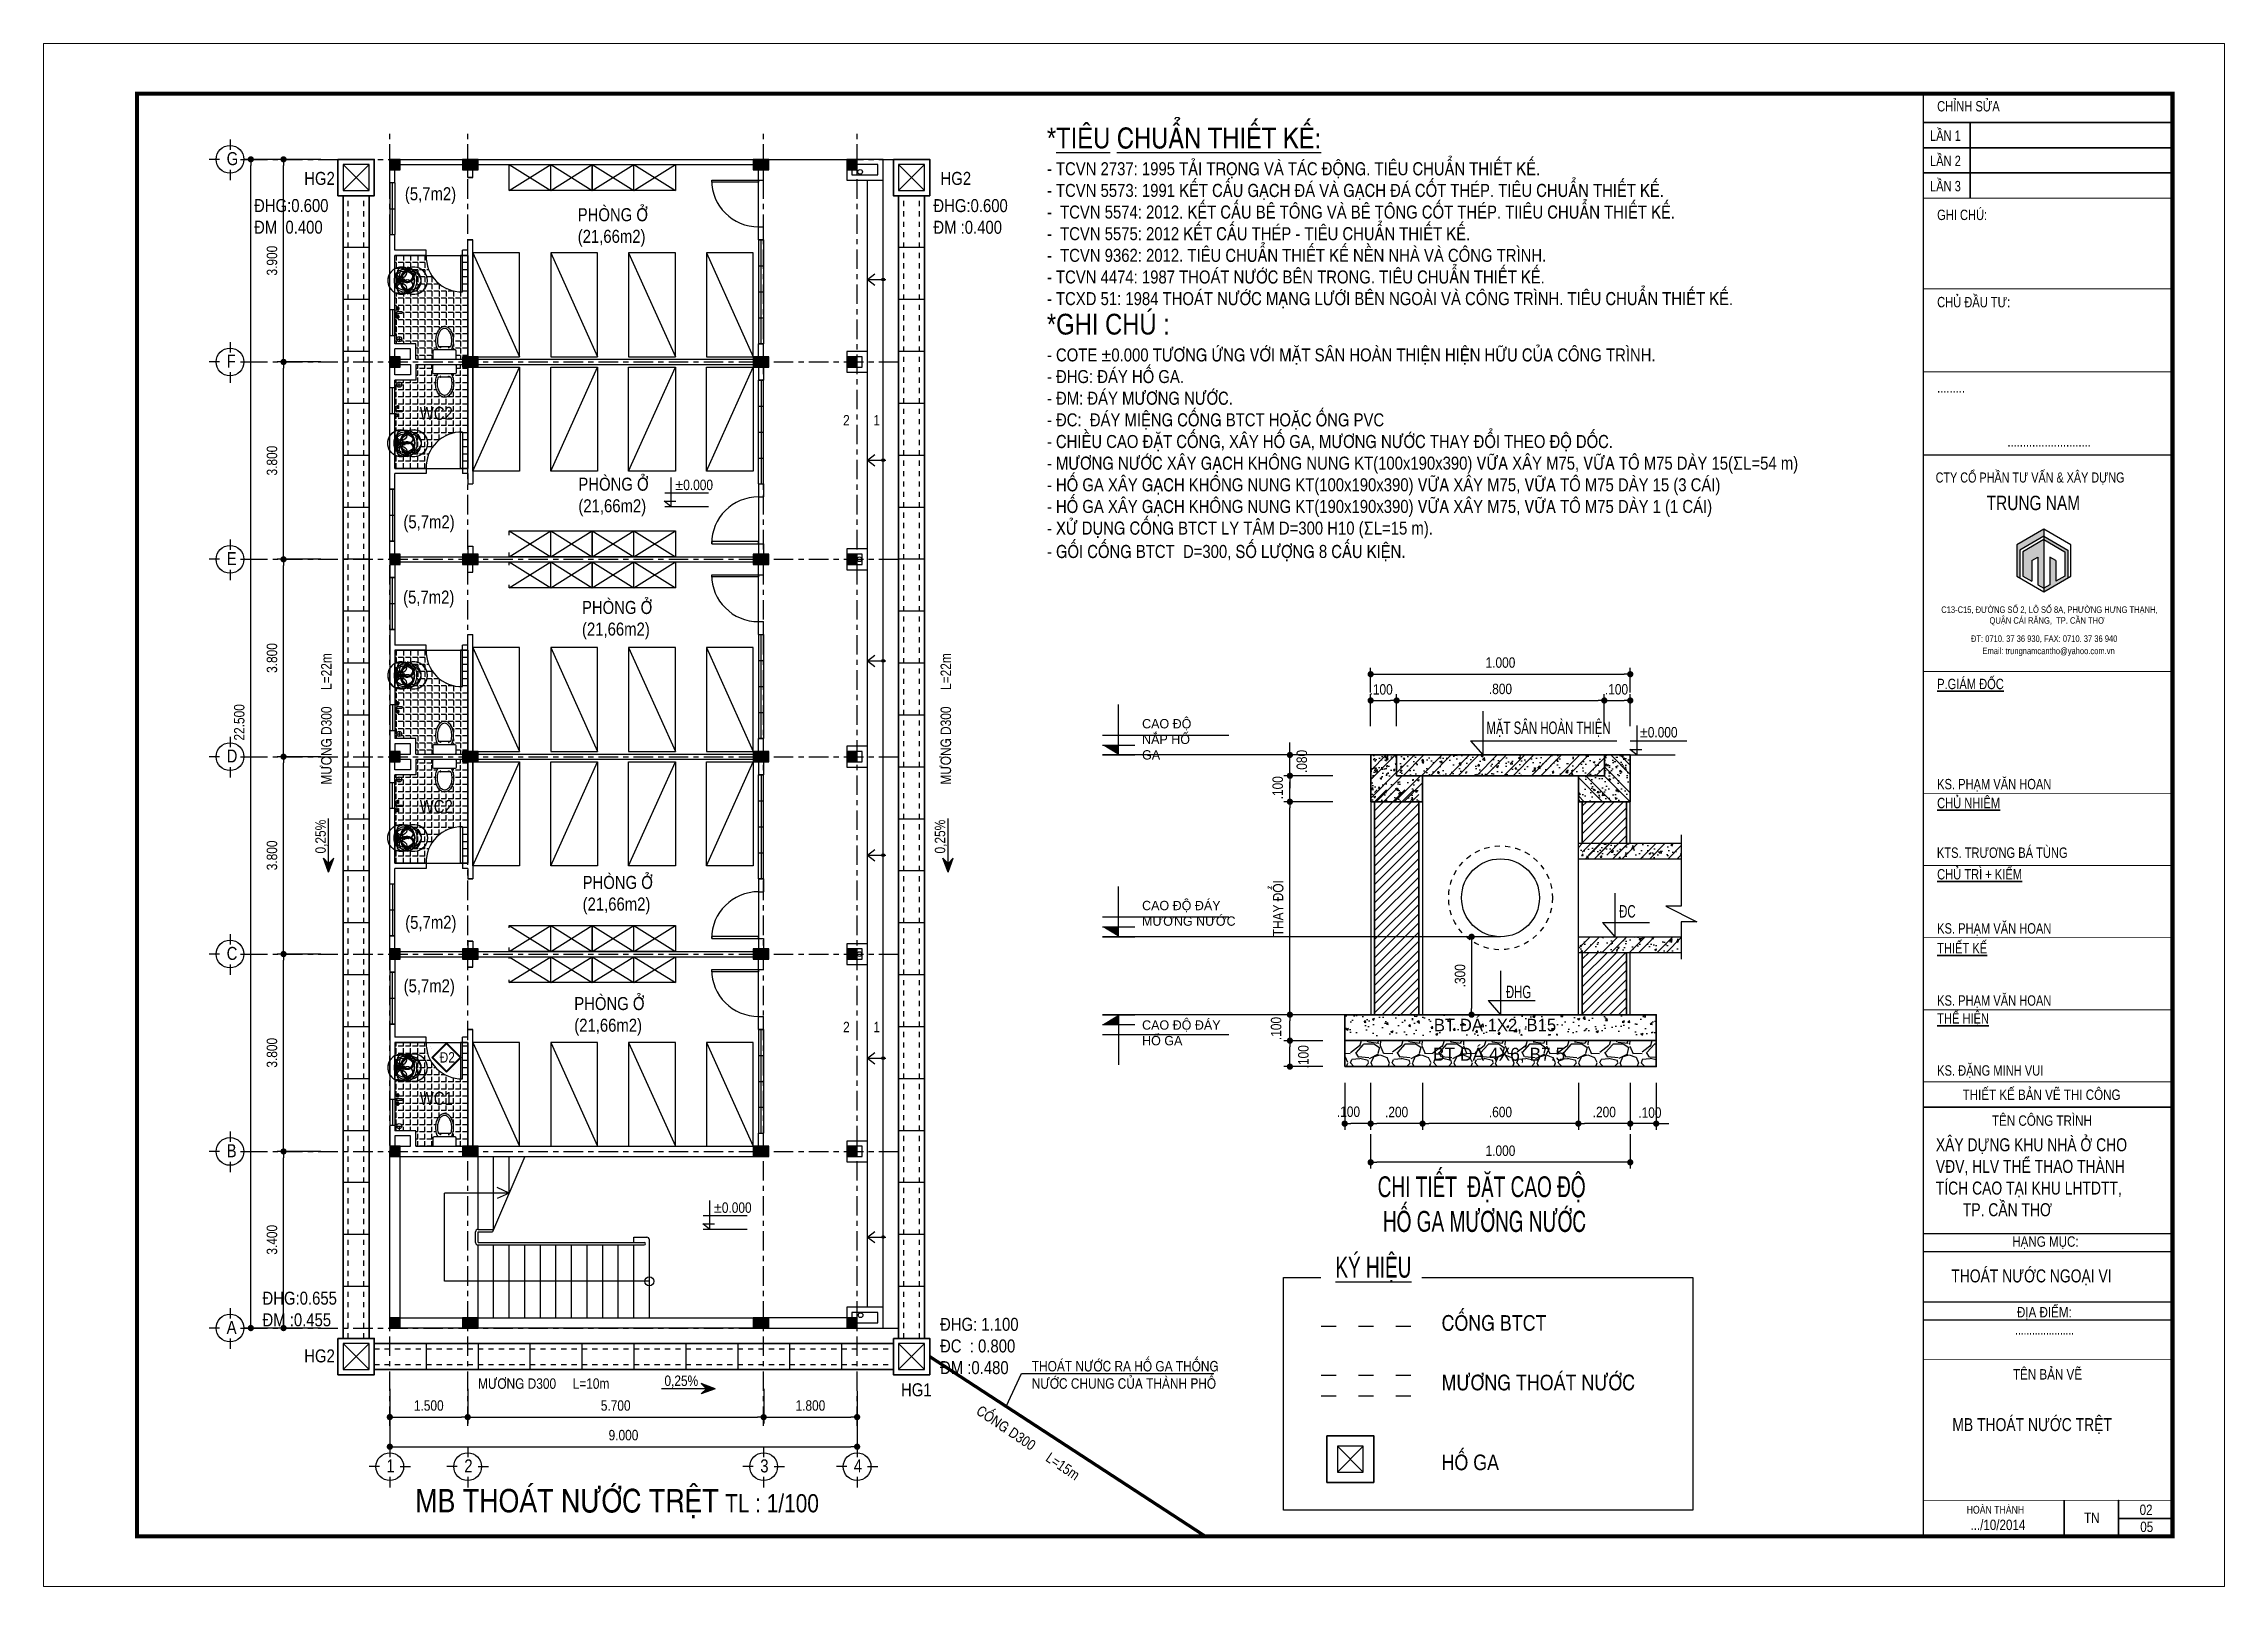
# Model space of a CAD drawing. Header units: millimetres. Extents: x -341 to 79, y 65 to 137.
# Drawn here: x -257.22 to -215.22, y 64.62 to 94.32 of the extents above; entities that cross this region are included whole.
import ezdxf

# ---------------------------------------------------------------- set-up
doc = ezdxf.new("R2010")
doc.units = ezdxf.units.MM
doc.header["$LTSCALE"] = 0.3
doc.header["$MEASUREMENT"] = 0
for name, pattern in [('ACAD_ISO03W100', [30, 12, -18]), ('CENTER', [2, 1.25, -0.25, 0.25, -0.25]), ('DASHDOTX2', [2, 1, -0.5, 0, -0.5]), ('DASHED2', [0.375, 0.25, -0.125])]:
    doc.linetypes.add(name, pattern=pattern)
doc.layers.get('0').update_dxf_attribs({"linetype": 'CONTINUOUS', "lineweight": 13})
doc.layers.get('DEFPOINTS').update_dxf_attribs({"linetype": 'CONTINUOUS', "lineweight": 13})
for name, color, linetype in [('CAY', 92, 'CONTINUOUS'), ('CHU', 3, 'CONTINUOUS'), ('CHUSO', 141, 'CONTINUOUS'), ('CUA', 4, 'CONTINUOUS'), ('DIM252', 8, 'CONTINUOUS'), ('HACTH', 8, 'CONTINUOUS'), ('HATCH', 8, 'CONTINUOUS'), ('KICTHUOC 150', 150, 'CONTINUOUS'), ('KT', 8, 'CONTINUOUS'), ('LAYER 1', 1, 'CONTINUOUS'), ('LAYER 7', 7, 'CONTINUOUS'), ('LAYER1', 1, 'CONTINUOUS'), ('Layer10', 6, 'CONTINUOUS'), ('Layer2', 4, 'CONTINUOUS'), ('LAYER3', 34, 'CONTINUOUS'), ('LAYER5', 5, 'CONTINUOUS'), ('LAYER7', 7, 'CONTINUOUS'), ('LAYER8', 8, 'CONTINUOUS'), ('RANH252', 252, 'CONTINUOUS'), ('THAY', 4, 'CONTINUOUS'), ('THIETBI', 25, 'CONTINUOUS'), ('TUONG', 7, 'CONTINUOUS')]:
    doc.layers.add(name, color=color, linetype=linetype)
doc.layers.add('THOATNUOC', color=4, linetype='CONTINUOUS', lineweight=35)
doc.styles.add('ATTR', font='romans.shx', dxfattribs={"width": 0.8, "height": 0.7})
doc.styles.add('AVO', font='VAVON.TTF')
doc.styles.add('HELVE-KT', font='VHELVCN.TTF')
doc.styles.add('VNI - HELVE', font='VBOOKMN.TTF', dxfattribs={"width": 0.8})
doc.styles.add('VNIHC2', font='VHELVCN.TTF', dxfattribs={"width": 0.8})
doc.dimstyles.new('1-100', dxfattribs={"dimtxt": 0.2, "dimasz": 0.12, "dimexe": 0.12, "dimexo": 0.2, "dimgap": 0.12, "dimtad": 1, "dimdec": 3, "dimzin": 4, "dimdsep": 46, "dimtxsty": 'HELVE-KT', "dimblk1": 'DOT', "dimblk2": 'DOT', "dimsah": 1, "dimcen": -0.18, "dimadec": 3, "dimazin": 0, "dimtfac": 1, "dimtdec": 3, "dimtmove": 2, "dimatfit": 3, "dimldrblk": 'DOT', "dimfxl": 0, "dimtolj": 1, "dimtzin": 4, "dimarcsym": 0})
doc.dimstyles.new('1-20', dxfattribs={"dimtxt": 0.2, "dimasz": 0.12, "dimexe": 0.12, "dimexo": 0.2, "dimgap": 0.12, "dimtad": 1, "dimdec": 3, "dimlfac": 0.2, "dimzin": 4, "dimdsep": 46, "dimtxsty": 'HELVE-KT', "dimblk1": 'DOT', "dimblk2": 'DOT', "dimsah": 1, "dimcen": -0.18, "dimadec": 3, "dimazin": 0, "dimtfac": 1, "dimtdec": 3, "dimtmove": 2, "dimatfit": 3, "dimldrblk": 'DOT', "dimfxl": 0, "dimtolj": 1, "dimtzin": 4, "dimarcsym": 0})
pattern_1 = [(50, (1022411.34, -419936.42), (358.63009, -31.376067), [37.5, -412.5]), (355, (1022411.34, -419936.4), (-69.37567, 376.09607), [30, -330]), (100.4514, (1022441.23, -419939.03), (289.25469, 344.71977), [31.870095, -350.571056]), (46.1842, (1022411.34, -419836.4), (533.62052, -82.75951), [56.25, -618.75]), (96.6356, (1022455.8, -419843.3), (467.33135, 487.05894), [47.80514, -525.8565]), (351.1842, (1022411.34, -419836.4), (467.33097, 487.0593), [45, -495]), (21, (1022461.34, -419861.42), (298.453526, -201.309445), [37.5, -412.5]), (326, (1022461.34, -419861.4), (121.657666, 362.57502), [30, -330]), (71.4514, (1022486.2, -419878.2), (420.111314, 161.26525), [31.870095, -350.571056]), (37.5, (1022411.34, -419936.42), (6.079928, 166.446927), [0, -326, 0, -335, 0, -331.25]), (7.5, (1022411.34, -419936.42), (131.534769, 197.205856), [0, -191, 0, -318.5, 0, -126.25]), (327.5, (1022299.84, -419936.42), (266.911218, -11.277436), [0, -125, 0, -390, 0, -517.5]), (317.5, (1022249.84, -419936.42), (291.593085, 50.05249), [0, -162.5, 0, -259, 0, -367.5])]
pattern_2 = [(45, (1022411.34, -419936.4), (-265.16504, 265.16504), []), (45, (1022588.1, -419936.4), (-265.16504, 265.16504), [])]

msp = doc.modelspace()

# ---------------------------------------------------------------- texts
at = {"layer": 'LAYER 1', "linetype": 'Continuous', "ltscale": 0.08, "insert": (-226.474, 81.1665), "char_height": 0.2, "width": 17.4622, "attachment_point": 1, "style": 'HELVE-KT'}
msp.add_mtext('%%P0.000', dxfattribs=at)
at = {"layer": 'LAYER 1', "linetype": 'Continuous', "ltscale": 0.4, "insert": (-250.058, 66.4986), "char_height": 0.2, "width": 10.809043, "attachment_point": 1, "style": 'HELVE-KT'}
msp.add_mtext('{\\H2.25x;MB THOAÙT NÖÔÙC TREÄT}  {\\H1.75x;TL : 1/100}', dxfattribs=at)
at = {"layer": 'LAYER 7', "lineweight": 35, "width": 5.319651, "attachment_point": 1, "style": 'VNI - HELVE'}
for s, insert, char_height in [('MB THOAÙT NÖÔÙC TREÄT', (-220.455, 67.8627), 0.25), ('{\\fVNI-Helve|b0|i0|c0|p2;02}', (-216.8479, 66.1981), 0.2)]:
    msp.add_mtext(s, dxfattribs=dict(at, insert=insert, char_height=char_height))
at = {"layer": 'LAYER1', "linetype": 'Continuous', "ltscale": 0.3, "insert": (-237.8934, 92.7067), "char_height": 0.4, "width": 19.515532, "attachment_point": 1, "style": 'HELVE-KT'}
msp.add_mtext('{\\C1;*\\LTIEÂU CHUAÅN THIEÁT KEÁ:\\P\\H0.625x;\\l- TCVN 2737: 1995 TAÛI TROÏNG VAØ TAÙC ÑOÄNG. TIEÂU CHUAÅN THIEÁT KEÁ.\\P- TCVN 5573: 1991 KEÁT CAÁU GAÏCH ÑAÙ VAØ GAÏCH ÑAÙ COÁT THEÙP. TIEÂU CHUAÅN THIEÁT KEÁ.\\P-  TCVN 5574: 2012. KEÁT CAÁU BEÂ TOÂNG VAØ BEÂ TOÂNG COÁT THEÙP. TIIEÂU CHUAÅN THIEÁT KEÁ.\\P-  TCVN 5575: 2012 KEÁT CAÁU THEÙP - TIEÂU CHUAÅN THIEÁT KEÁ.\\P-  TCVN 9362: 2012. TIEÂU CHUAÅN THIEÁT KEÁ NEÀN NHAØ VAØ COÂNG TRÌNH.\\P- TCVN 4474: 1987 THOAÙT NÖÔÙC BEÂN TRONG. TIEÂU CHUAÅN THIEÁT KEÁ.\\P- TCXD 51: 1984 THOAÙT NÖÔÙC MAÏNG LÖÔÙI BEÂN NGOAØI VAØ COÂNG TRÌNH. TIEÂU CHUAÅN THIEÁT KEÁ.\\H1.6x;\\P*GHI CHUÙ :\\H0.625x;\\P- COTE %%P0.000 TÖÔNG ÖÙNG VÔÙI MAËT SAÂN HOAØN THIEÄN HIEÄN HÖÕU CUÛA COÂNG TRÌNH.\\P- ÑHG: ÑAÙY HOÁ GA.\\P- ÑM: ÑAÙY MÖÔNG NÖÔÙC.\\P- ÑC:  ÑAÙY MIEÄNG COÁNG BTCT HOAËC OÁNG PVC\\P- CHIEÀU CAO ÑAËT COÁNG, XAÂY HOÁ GA, MÖÔNG NÖÔÙC THAY ÑOÅI THEO ÑOÄ DOÁC.\\P- MÖÔNG NÖÔÙC XAÂY GAÏCH KHOÂNG NUNG KT(100x190x390) VÖÕA XAÂY M75, VÖÕA TOÂ M75 DAØY 15(\\fISOCPEUR|b0|i0|c0|p34;\\C256;Σ\\fVNI-Helve-Condense|b0|i0|c0|p2;\\C1;L=54 m)\\P- HOÁ GA XAÂY GAÏCH KHOÂNG NUNG KT(100x190x390) VÖÕA XAÂY M75, VÖÕA TOÂ M75 DAØY 15 (3 CAÙI)\\P- HOÁ GA XAÂY GAÏCH KHOÂNG NUNG KT(190x190x390) VÖÕA XAÂY M75, VÖÕA TOÂ M75 DAØY 1 (1 CAÙI)\\P- XÖÛ DUÏNG COÁNG BTCT LY TAÂM D=300 H10 (\\fISOCPEUR|b0|i0|c0|p34;\\C256;Σ\\fVNI-Helve-Condense|b0|i0|c0|p2;\\C1;L=15 m).\\P- GOÁI COÁNG BTCT  D=300, SOÁ LÖÔÏNG 8 CAÁU KIEÄN\\H1.133x;\\C256;.}', dxfattribs=at)
at = {"layer": 'LAYER1', "linetype": 'Continuous', "ltscale": 0.05, "style": 'HELVE-KT'}
for s, insert, char_height, width, attachment_point in [('G', (-253.6904, 92.2344), 0.25, 13.097333, 1), ('{\\C6;HG2}', (-252.1961, 91.8539, 0.4582), 0.25, 6.2709, 1), ('\\P(5,7m2)', (-250.2578, 91.9754), 0.25, 17.4622, 1), ('{\\C6;HG2}', (-239.9418, 91.8539, 0.4582), 0.25, 6.2709, 1), ('{\\C3;ÑHG:0.600\\PÑM :0.400}', (-253.1622, 91.332, 0.4582), 0.25, 6.2709, 1), ('PHOØNG ÔÛ \\P(21,66m2)', (-246.9291, 91.1552), 0.25, 17.4622, 1), ('{\\C3;ÑHG:0.600\\PÑM :0.400}', (-240.0792, 91.3303, 0.4582), 0.25, 6.2709, 1), ('F', (-253.6904, 88.3344), 0.25, 13.097333, 1), ('\\PWC2', (-249.9712, 87.7478), 0.25, 17.4622, 1), ('2', (-241.8182, 86.9733), 0.2, 3.718548, 7), ('1', (-241.2347, 86.9733), 0.2, 3.718548, 7), ('PHOØNG ÔÛ \\P(21,66m2)', (-246.9164, 85.9676), 0.25, 17.4622, 1), ('±0.000', (-245.0503, 85.9282), 0.2, 15.184522, 1), ('\\P(5,7m2)', (-250.2861, 85.6589), 0.25, 17.4622, 1), ('E', (-253.6904, 84.5344), 0.25, 13.097333, 1), ('\\P(5,7m2)', (-250.2916, 84.2097), 0.25, 17.4622, 1), ('PHOØNG ÔÛ \\P(21,66m2)', (-246.8469, 83.5942), 0.25, 17.4622, 1), ('D', (-253.6904, 80.7344), 0.25, 13.097333, 1), ('\\PWC2', (-249.9712, 80.1803), 0.25, 17.4622, 1), ('PHOØNG ÔÛ \\P(21,66m2)', (-246.8349, 78.3004), 0.25, 17.4622, 1), ('\\P(5,7m2)', (-250.2516, 77.9489), 0.25, 17.4622, 1), ('C', (-253.6904, 76.9344), 0.25, 13.097333, 1), ('\\P(5,7m2)', (-250.2823, 76.7261), 0.25, 17.4622, 1), ('PHOØNG ÔÛ \\P(21,66m2)', (-246.9957, 75.9685), 0.25, 17.4622, 1), ('2', (-241.8182, 75.292), 0.2, 3.718548, 7), ('1', (-241.2347, 75.292), 0.2, 3.718548, 7), ('Ñ2', (-249.5878, 74.9072), 0.2, 17.4622, 1), ('\\PWC1', (-249.9712, 74.5604), 0.25, 17.4622, 1), ('B', (-253.6904, 73.1344), 0.25, 13.097333, 1), ('±0.000', (-244.3068, 72.0147), 0.2, 15.184522, 1), ('{\\C3;ÑHG:0.655\\PÑM :0.455}', (-253, 70.2967, 0.4582), 0.25, 6.2709, 1), ('A', (-253.6904, 69.7344), 0.25, 13.097333, 1), ('{\\C3;ÑHG: 1.100\\PÑC  : 0.800\\PÑM :0.480}', (-239.9511, 69.793, 0.4582), 0.25, 6.2709, 1), ('COÁNG BTCT', (-230.2918, 69.8448), 0.3, 4.451388, 1), ('{\\C6;HG2}', (-252.1961, 69.1855, 0.4582), 0.25, 6.2709, 1), ('THOAÙT NÖÔÙC RA HOÁ GA THOÁNG NÖÔÙC CHUNG CUÛA THAØNH PHOÁ', (-238.184, 68.4237), 0.2, 3.723631, 7), ('{\\C6;HG1}', (-240.7029, 68.5328, 0.4582), 0.25, 6.2709, 1), ('MÖÔNG THOAÙT NÖÔÙC ', (-230.2918, 68.6983), 0.3, 4.626149, 1), ('HOÁ GA', (-230.2918, 67.1606), 0.3, 8.183967, 1), ('1', (-250.6136, 67.0676), 0.25, 13.097333, 1), ('2', (-249.1136, 67.0676), 0.25, 13.097333, 1), ('3', (-243.4136, 67.0676), 0.25, 13.097333, 1), ('4', (-241.6136, 67.0676), 0.25, 13.097333, 1)]:
    msp.add_mtext(s, dxfattribs=dict(at, insert=insert, char_height=char_height, width=width, attachment_point=attachment_point))
at = {"layer": 'LAYER1', "linetype": 'Continuous', "ltscale": 0.05, "char_height": 0.2, "attachment_point": 7, "style": 'HELVE-KT'}
for s, insert, rotation in [('MÖÔNG D300     L=22m', (-251.6655, 80.0597), 90), ('MÖÔNG D300     L=22m', (-239.7351, 80.0597), 90), ('0,25%', (-251.7451, 78.7322), 90), ('0,25%', (-239.8147, 78.7322), 90), ('COÁNG D300     L=15m', (-239.2752, 67.9499), 325.95986)]:
    msp.add_mtext(s, dxfattribs=dict(at, insert=insert, rotation=rotation))
at = {"layer": 'LAYER1', "linetype": 'Continuous', "ltscale": 0.08, "insert": (-232.3376, 70.9691), "char_height": 0.4, "width": 32.213333, "attachment_point": 1, "style": 'VNIHC2'}
msp.add_mtext('{\\LKYÙ HIEÄU}', dxfattribs=at)
at = {"layer": 'LAYER1', "linetype": 'Continuous', "ltscale": 0.05, "char_height": 0.2, "attachment_point": 7, "style": 'HELVE-KT'}
for s, insert in [('MÖÔNG D300     L=10m', (-248.8485, 68.4218)), ('0,25%', (-245.2592, 68.4449))]:
    msp.add_mtext(s, dxfattribs=dict(at, insert=insert))
at = {"layer": 'Layer10', "linetype": 'ByBlock', "ltscale": 0.1, "char_height": 0.18, "attachment_point": 1, "style": 'AVO'}
for s, insert, width in [('{\\C4;CAO ÑOÄ NAÉP HOÁ GA}', (-236.0599, 81.3208), 1.285788), ('{\\C4;CAO ÑOÄ ÑAÙY MÖÔNG NÖÔÙC}', (-236.0599, 77.8208), 1.834539), ('{\\C4;CAO ÑOÄ ÑAÙY HOÁ GA}', (-236.0599, 75.5203), 1.834539)]:
    msp.add_mtext(s, dxfattribs=dict(at, insert=insert, width=width))

# ---------------------------------------------------------------- blocks, each defined once
blk = doc.blocks.new('TOILET')
at = {"layer": 'THIETBI', "linetype": 'Continuous'}
for p, q in [((2.25, 0), (-2.25, 0)), ((-2.5, -0.25), (-2.5, -1.75)), ((-2.25, -2), (2.25, -2)), ((-1.33, -2.7), (1.33, -2.7)), ((-0.96, -2.48), (-0.96, -2.7)), ((-0.86, -2.48), (-0.96, -2.48)), ((-0.96, -2.7), (-0.86, -2.7)), ((-0.86, -2.7), (-0.86, -2.48)), ((0.86, -2.7), (0.86, -2.48)), ((0.86, -2.48), (0.96, -2.48)), ((0.96, -2.7), (0.86, -2.7)), ((0.96, -2.48), (0.96, -2.7)), ((2.5, -1.75), (2.5, -0.25))]:
    blk.add_line(p, q, dxfattribs=at)
for centre, radius, start, end in [((-2.25, -0.25), 0.25, 90, 180), ((2.25, -0.25), 0.25, 0, 90), ((-2.25, -1.75), 0.25, 180, 270), ((2.64, -4.01), 4.58, 164.9269, 180), ((2.64, -4.01), 4.58, 180, 195.0731), ((1.34, -3.66), 3.23, 149.0966, 164.9269), ((2.64, -4.01), 4.18, 164.9269, 180), ((2.64, -4.01), 4.18, 180, 195.0731), ((1.34, -3.66), 2.83, 160.176, 164.9269), ((-1.34, -3.66), 2.83, 15.0731, 19.824), ((-2.64, -4.01), 4.18, 0, 15.0731), ((-2.64, -4.01), 4.18, 344.9269, 360), ((-1.34, -3.66), 3.23, 15.0731, 30.9034), ((-2.64, -4.01), 4.58, 360, 15.0731), ((-2.64, -4.01), 4.58, 344.9269, 0), ((2.25, -1.75), 0.25, 270, 0), ((1.34, -4.36), 3.23, 195.0731, 213.0315), ((1.34, -4.36), 2.83, 195.0731, 213.0315), ((0.52, -4.9), 2.26, 213.0315, 237.5002), ((0.52, -4.9), 1.86, 213.0315, 237.5002), ((0, -5.71), 1.29, 237.5002, 270), ((0, -5.71), 0.893, 237.5002, 270), ((0, -5.71), 0.893, 270, 302.4998), ((0, -5.71), 1.29, 270, 302.4998), ((-0.52, -4.9), 1.86, 302.4998, 326.9685), ((-0.52, -4.9), 2.26, 302.4998, 326.9685), ((-1.34, -4.36), 2.83, 326.9685, 344.9269), ((-1.34, -4.36), 3.23, 326.9685, 344.9269)]:
    blk.add_arc(centre, radius, start, end, dxfattribs=at)
blk = doc.blocks.new('la')
at = {"layer": 'THIETBI', "linetype": 'Continuous'}
for p, q in [((-5933, 607097), (-5955, 607330)), ((-5446, 607330), (-5467, 607097)), ((-5944, 607224), (-5944, 607230)), ((-5467, 607097), (-5933, 607097)), ((-5700, 607139), (-5859, 607139)), ((-5859, 607122), (-5541, 607122)), ((-5759, 607200), (-5715, 607200)), ((-5759, 607183), (-5759, 607200)), ((-5759, 607167), (-5759, 607183)), ((-5700, 607167), (-5759, 607167)), ((-5700, 607278), (-5735, 607278)), ((-5720, 607192), (-5728, 607192)), ((-5728, 607175), (-5672, 607175)), ((-5726, 607183), (-5717, 607183)), ((-5710, 607250), (-5715, 607196)), ((-5700, 607309), (-5700, 607252)), ((-5665, 607278), (-5700, 607278)), ((-5641, 607167), (-5700, 607167)), ((-5541, 607139), (-5700, 607139)), ((-5685, 607196), (-5690, 607250)), ((-5685, 607200), (-5641, 607200)), ((-5675, 607183), (-5684, 607183)), ((-5672, 607192), (-5680, 607192)), ((-5641, 607200), (-5641, 607183)), ((-5641, 607183), (-5641, 607167)), ((-5456, 607230), (-5456, 607224))]:
    blk.add_line(p, q, dxfattribs=at)
for centre, radius in [((-5743, 607183), 17), ((-5700, 607278), 21.2), ((-5700, 607278), 17), ((-5658, 607183), 17)]:
    blk.add_circle(centre, radius, dxfattribs=at)
for centre, radius, start, end in [((-5810, 607330), 145, 180, 190.3889), ((-5787, 607339), 103, 150.4377, 180), ((-5787, 607339), 103, 180, 209.5623), ((-5744, 607315), 152, 126.1394, 150.4377), ((-5717, 607278), 198, 106.8299, 126.1394), ((-5699, 607218), 261, 90, 106.8299), ((-5699, 607218), 261, 73.1701, 90), ((-5681, 607278), 198, 53.8606, 73.1701), ((-5653, 607315), 152, 29.5623, 53.8606), ((-5611, 607339), 103, 0, 29.5623), ((-5611, 607339), 103, 330.4377, 0), ((-5859, 607224), 84.9, 180, 270), ((-5859, 607224), 102, 218.2453, 270), ((-5744, 607363), 152, 209.5623, 233.8606), ((-5717, 607401), 198, 233.8606, 253.1701), ((-5699, 607460), 261, 253.1701, 266.4587), ((-5720, 607196), 4.24, 270, 354.3929), ((-5700, 607232), 20, 59.7473, 120.2527), ((-5699, 607460), 261, 273.0264, 286.8299), ((-5680, 607196), 4.24, 185.6071, 270), ((-5681, 607401), 198, 286.8299, 306.1394), ((-5653, 607363), 152, 306.1394, 330.4377), ((-5541, 607224), 84.9, 270, 0), ((-5541, 607224), 102, 270, 321.7547)]:
    blk.add_arc(centre, radius, start, end, dxfattribs=at)
blk.add_spline([(-5446, 607330), (-5488, 607436), (-5558, 607489), (-5649, 607517), (-5751, 607517), (-5842, 607489), (-5912, 607436), (-5950, 607366), (-5955, 607330)], degree=3, dxfattribs=at)
blk = doc.blocks.new('WALFCT1T')
for p, q in [((-5.5, -1), (-5, -1)), ((-5.5, -2), (-5.5, -1)), ((-2.5, -2), (-5.5, -2)), ((-5, -2), (-5, -2.5)), ((-5, -2.5), (-3, -2.5)), ((-3, -1), (-2.5, -1)), ((-3, -2.5), (-3, -2)), ((-2.5, -1), (-2.5, -2)), ((-1, -0.5), (1, -0.5)), ((0.75, -5.5), (-0.75, -5.5)), ((2.5, -1), (3, -1)), ((2.5, -2), (2.5, -1)), ((5.5, -2), (2.5, -2)), ((3, -2), (3, -2.5)), ((3, -2.5), (5, -2.5)), ((5, -1), (5.5, -1)), ((5, -2.5), (5, -2)), ((5.5, -1), (5.5, -2))]:
    blk.add_line(p, q)
for points in [[(-3, 0), (-3, -1), (-5, -1), (-5, 0)], [(-0.25, -0.5), (-0.25, 0), (0.25, 0), (0.25, -0.5)], [(5, 0), (5, -1), (3, -1), (3, 0)]]:
    blk.add_lwpolyline(points, close=True)
for centre, start, end in [((-13.2658, -3.6195), 351.4554, 14.26943), ((13.2658, -3.6195), 165.7306, 188.5446)]:
    blk.add_arc(centre, 12.6562, start, end)
at = {"style": 'ATTR', "width": 0.8, "flags": 9}
blk.add_attdef('ESTCODE', (0, 0), '', height=0.7, dxfattribs=at)
blk = doc.blocks.new('_DOT')
at = {"color": 0, "linetype": 'ByBlock'}
blk.add_line((-0.5, 0), (-1, 0), dxfattribs=at)
at = {"color": 0, "linetype": 'ByBlock', "const_width": 0.5}
blk.add_lwpolyline([(-0.25, 0, 1), (0.25, 0, 1)], format="xyb", close=True, dxfattribs=at)
blk = doc.blocks.new('*D86')
at = {"layer": 'DEFPOINTS', "color": 0, "lineweight": -2, "ltscale": 5}
for p in [(-250.548, 68.624), (-249.048, 68.624), (-249.048, 67.882)]:
    blk.add_point(p, dxfattribs=at)
at = {"layer": 'LAYER 1', "color": 0, "lineweight": -2, "ltscale": 5}
for p, q in [((-250.548, 68.424), (-250.548, 67.762)), ((-249.048, 68.424), (-249.048, 67.762)), ((-250.428, 67.882), (-249.168, 67.882))]:
    blk.add_line(p, q, dxfattribs=at)
at = {"layer": 'LAYER 1', "color": 0, "lineweight": -2, "ltscale": 5, "xscale": 0.12, "yscale": 0.12, "zscale": 0.12, "rotation": 180}
blk.add_blockref('_DOT', (-250.548, 67.882), dxfattribs=at)
at = {"layer": 'LAYER 1', "color": 0, "lineweight": -2, "ltscale": 5, "xscale": 0.12, "yscale": 0.12, "zscale": 0.12}
blk.add_blockref('_DOT', (-249.048, 67.882), dxfattribs=at)
at = {"layer": 'LAYER 1', "color": 0, "ltscale": 5, "insert": (-249.798, 68.104), "char_height": 0.2, "attachment_point": 5, "style": 'HELVE-KT'}
blk.add_mtext('\\A1;1.500', dxfattribs=at)
blk = doc.blocks.new('*D87')
at = {"layer": 'DEFPOINTS', "color": 0, "lineweight": -2, "ltscale": 5}
for p in [(-249.048, 68.624), (-243.348, 68.624), (-243.348, 67.882)]:
    blk.add_point(p, dxfattribs=at)
at = {"layer": 'LAYER 1', "color": 0, "lineweight": -2, "ltscale": 5}
for p, q in [((-249.048, 68.424), (-249.048, 67.762)), ((-243.348, 68.424), (-243.348, 67.762)), ((-248.928, 67.882), (-243.468, 67.882))]:
    blk.add_line(p, q, dxfattribs=at)
at = {"layer": 'LAYER 1', "color": 0, "lineweight": -2, "ltscale": 5, "xscale": 0.12, "yscale": 0.12, "zscale": 0.12, "rotation": 180}
blk.add_blockref('_DOT', (-249.048, 67.882), dxfattribs=at)
at = {"layer": 'LAYER 1', "color": 0, "lineweight": -2, "ltscale": 5, "xscale": 0.12, "yscale": 0.12, "zscale": 0.12}
blk.add_blockref('_DOT', (-243.348, 67.882), dxfattribs=at)
at = {"layer": 'LAYER 1', "color": 0, "ltscale": 5, "insert": (-246.198, 68.104), "char_height": 0.2, "attachment_point": 5, "style": 'HELVE-KT'}
blk.add_mtext('\\A1;5.700', dxfattribs=at)
blk = doc.blocks.new('*D88')
at = {"layer": 'DEFPOINTS', "color": 0, "lineweight": -2, "ltscale": 5}
for p in [(-252.595, 72.996), (-251.674, 72.996), (-251.674, 69.596)]:
    blk.add_point(p, dxfattribs=at)
at = {"layer": 'LAYER 1', "color": 0, "lineweight": -2, "ltscale": 5}
for p, q in [((-251.874, 72.996), (-252.715, 72.996)), ((-252.595, 69.716), (-252.595, 72.876)), ((-251.874, 69.596), (-252.715, 69.596))]:
    blk.add_line(p, q, dxfattribs=at)
at = {"layer": 'LAYER 1', "color": 0, "lineweight": -2, "ltscale": 5, "xscale": 0.12, "yscale": 0.12, "zscale": 0.12}
for p, rotation in [((-252.595, 72.996), 90), ((-252.595, 69.596), 270)]:
    blk.add_blockref('_DOT', p, dxfattribs=dict(at, rotation=rotation))
at = {"layer": 'LAYER 1', "color": 0, "ltscale": 5, "insert": (-252.817, 71.296), "char_height": 0.2, "attachment_point": 5, "rotation": 90, "style": 'HELVE-KT'}
blk.add_mtext('\\A1;3.400', dxfattribs=at)
blk = doc.blocks.new('*D89')
at = {"layer": 'DEFPOINTS', "color": 0, "lineweight": -2, "ltscale": 5}
for p in [(-252.595, 76.796), (-251.674, 76.796), (-251.674, 72.996)]:
    blk.add_point(p, dxfattribs=at)
at = {"layer": 'LAYER 1', "color": 0, "lineweight": -2, "ltscale": 5}
for p, q in [((-251.874, 76.796), (-252.715, 76.796)), ((-252.595, 73.116), (-252.595, 76.676)), ((-251.874, 72.996), (-252.715, 72.996))]:
    blk.add_line(p, q, dxfattribs=at)
at = {"layer": 'LAYER 1', "color": 0, "lineweight": -2, "ltscale": 5, "xscale": 0.12, "yscale": 0.12, "zscale": 0.12}
for p, rotation in [((-252.595, 76.796), 90), ((-252.595, 72.996), 270)]:
    blk.add_blockref('_DOT', p, dxfattribs=dict(at, rotation=rotation))
at = {"layer": 'LAYER 1', "color": 0, "ltscale": 5, "insert": (-252.817, 74.896), "char_height": 0.2, "attachment_point": 5, "rotation": 90, "style": 'HELVE-KT'}
blk.add_mtext('\\A1;3.800', dxfattribs=at)
blk = doc.blocks.new('*D90')
at = {"layer": 'DEFPOINTS', "color": 0, "lineweight": -2, "ltscale": 5}
for p in [(-252.595, 80.596), (-251.674, 80.596), (-251.674, 76.796)]:
    blk.add_point(p, dxfattribs=at)
at = {"layer": 'LAYER 1', "color": 0, "lineweight": -2, "ltscale": 5}
for p, q in [((-251.874, 80.596), (-252.715, 80.596)), ((-252.595, 76.916), (-252.595, 80.476)), ((-251.874, 76.796), (-252.715, 76.796))]:
    blk.add_line(p, q, dxfattribs=at)
at = {"layer": 'LAYER 1', "color": 0, "lineweight": -2, "ltscale": 5, "xscale": 0.12, "yscale": 0.12, "zscale": 0.12}
for p, rotation in [((-252.595, 80.596), 90), ((-252.595, 76.796), 270)]:
    blk.add_blockref('_DOT', p, dxfattribs=dict(at, rotation=rotation))
at = {"layer": 'LAYER 1', "color": 0, "ltscale": 5, "insert": (-252.817, 78.696), "char_height": 0.2, "attachment_point": 5, "rotation": 90, "style": 'HELVE-KT'}
blk.add_mtext('\\A1;3.800', dxfattribs=at)
blk = doc.blocks.new('*D91')
at = {"layer": 'DEFPOINTS', "color": 0, "lineweight": -2, "ltscale": 5}
for p in [(-252.595, 84.396), (-251.674, 84.396), (-251.674, 80.596)]:
    blk.add_point(p, dxfattribs=at)
at = {"layer": 'LAYER 1', "color": 0, "lineweight": -2, "ltscale": 5}
for p, q in [((-251.874, 84.396), (-252.715, 84.396)), ((-252.595, 80.716), (-252.595, 84.276)), ((-251.874, 80.596), (-252.715, 80.596))]:
    blk.add_line(p, q, dxfattribs=at)
at = {"layer": 'LAYER 1', "color": 0, "lineweight": -2, "ltscale": 5, "xscale": 0.12, "yscale": 0.12, "zscale": 0.12}
for p, rotation in [((-252.595, 84.396), 90), ((-252.595, 80.596), 270)]:
    blk.add_blockref('_DOT', p, dxfattribs=dict(at, rotation=rotation))
at = {"layer": 'LAYER 1', "color": 0, "ltscale": 5, "insert": (-252.817, 82.496), "char_height": 0.2, "attachment_point": 5, "rotation": 90, "style": 'HELVE-KT'}
blk.add_mtext('\\A1;3.800', dxfattribs=at)
blk = doc.blocks.new('*D92')
at = {"layer": 'DEFPOINTS', "color": 0, "lineweight": -2, "ltscale": 5}
for p in [(-252.595, 88.196), (-251.674, 88.196), (-251.674, 84.396)]:
    blk.add_point(p, dxfattribs=at)
at = {"layer": 'LAYER 1', "color": 0, "lineweight": -2, "ltscale": 5}
for p, q in [((-251.874, 88.196), (-252.715, 88.196)), ((-252.595, 84.516), (-252.595, 88.076)), ((-251.874, 84.396), (-252.715, 84.396))]:
    blk.add_line(p, q, dxfattribs=at)
at = {"layer": 'LAYER 1', "color": 0, "lineweight": -2, "ltscale": 5, "xscale": 0.12, "yscale": 0.12, "zscale": 0.12}
for p, rotation in [((-252.595, 88.196), 90), ((-252.595, 84.396), 270)]:
    blk.add_blockref('_DOT', p, dxfattribs=dict(at, rotation=rotation))
at = {"layer": 'LAYER 1', "color": 0, "ltscale": 5, "insert": (-252.817, 86.296), "char_height": 0.2, "attachment_point": 5, "rotation": 90, "style": 'HELVE-KT'}
blk.add_mtext('\\A1;3.800', dxfattribs=at)
blk = doc.blocks.new('*D93')
at = {"layer": 'DEFPOINTS', "color": 0, "lineweight": -2, "ltscale": 5}
for p in [(-252.595, 92.096), (-251.674, 92.096), (-251.674, 88.196)]:
    blk.add_point(p, dxfattribs=at)
at = {"layer": 'LAYER 1', "color": 0, "lineweight": -2, "ltscale": 5}
for p, q in [((-251.874, 92.096), (-252.715, 92.096)), ((-252.595, 88.316), (-252.595, 91.976)), ((-251.874, 88.196), (-252.715, 88.196))]:
    blk.add_line(p, q, dxfattribs=at)
at = {"layer": 'LAYER 1', "color": 0, "lineweight": -2, "ltscale": 5, "xscale": 0.12, "yscale": 0.12, "zscale": 0.12}
for p, rotation in [((-252.595, 92.096), 90), ((-252.595, 88.196), 270)]:
    blk.add_blockref('_DOT', p, dxfattribs=dict(at, rotation=rotation))
at = {"layer": 'LAYER 1', "color": 0, "ltscale": 5, "insert": (-252.817, 90.146), "char_height": 0.2, "attachment_point": 5, "rotation": 90, "style": 'HELVE-KT'}
blk.add_mtext('\\A1;3.900', dxfattribs=at)
blk = doc.blocks.new('*D94')
at = {"layer": 'DEFPOINTS', "color": 0, "lineweight": -2, "ltscale": 5}
for p in [(-253.225, 92.096), (-252.255, 92.096), (-252.255, 69.596)]:
    blk.add_point(p, dxfattribs=at)
at = {"layer": 'LAYER 1', "color": 0, "lineweight": -2, "ltscale": 5}
for p, q in [((-252.455, 92.096), (-253.345, 92.096)), ((-253.225, 69.716), (-253.225, 91.976)), ((-252.455, 69.596), (-253.345, 69.596))]:
    blk.add_line(p, q, dxfattribs=at)
at = {"layer": 'LAYER 1', "color": 0, "lineweight": -2, "ltscale": 5, "xscale": 0.12, "yscale": 0.12, "zscale": 0.12}
for p, rotation in [((-253.225, 92.096), 90), ((-253.225, 69.596), 270)]:
    blk.add_blockref('_DOT', p, dxfattribs=dict(at, rotation=rotation))
at = {"layer": 'LAYER 1', "color": 0, "ltscale": 5, "insert": (-253.447, 81.257), "char_height": 0.2, "attachment_point": 5, "rotation": 90, "style": 'HELVE-KT'}
blk.add_mtext('\\A1;22.500', dxfattribs=at)
blk = doc.blocks.new('*D95')
at = {"layer": 'DEFPOINTS', "color": 0, "lineweight": -2, "ltscale": 5}
for p in [(-243.348, 68.579), (-241.548, 68.579), (-241.548, 67.882)]:
    blk.add_point(p, dxfattribs=at)
at = {"layer": 'LAYER 1', "color": 0, "lineweight": -2, "ltscale": 5}
for p, q in [((-243.348, 68.379), (-243.348, 67.762)), ((-241.548, 68.379), (-241.548, 67.762)), ((-243.228, 67.882), (-241.668, 67.882))]:
    blk.add_line(p, q, dxfattribs=at)
at = {"layer": 'LAYER 1', "color": 0, "lineweight": -2, "ltscale": 5, "xscale": 0.12, "yscale": 0.12, "zscale": 0.12, "rotation": 180}
blk.add_blockref('_DOT', (-243.348, 67.882), dxfattribs=at)
at = {"layer": 'LAYER 1', "color": 0, "lineweight": -2, "ltscale": 5, "xscale": 0.12, "yscale": 0.12, "zscale": 0.12}
blk.add_blockref('_DOT', (-241.548, 67.882), dxfattribs=at)
at = {"layer": 'LAYER 1', "color": 0, "ltscale": 5, "insert": (-242.448, 68.104), "char_height": 0.2, "attachment_point": 5, "style": 'HELVE-KT'}
blk.add_mtext('\\A1;1.800', dxfattribs=at)
blk = doc.blocks.new('*D96')
at = {"layer": 'DEFPOINTS', "color": 0, "lineweight": -2, "ltscale": 5}
for p in [(-250.548, 68.03), (-241.548, 68.03), (-241.548, 67.312)]:
    blk.add_point(p, dxfattribs=at)
at = {"layer": 'LAYER 1', "color": 0, "lineweight": -2, "ltscale": 5}
for p, q in [((-250.548, 67.83), (-250.548, 67.192)), ((-241.548, 67.83), (-241.548, 67.192)), ((-250.428, 67.312), (-241.668, 67.312))]:
    blk.add_line(p, q, dxfattribs=at)
at = {"layer": 'LAYER 1', "color": 0, "lineweight": -2, "ltscale": 5, "xscale": 0.12, "yscale": 0.12, "zscale": 0.12, "rotation": 180}
blk.add_blockref('_DOT', (-250.548, 67.312), dxfattribs=at)
at = {"layer": 'LAYER 1', "color": 0, "lineweight": -2, "ltscale": 5, "xscale": 0.12, "yscale": 0.12, "zscale": 0.12}
blk.add_blockref('_DOT', (-241.548, 67.312), dxfattribs=at)
at = {"layer": 'LAYER 1', "color": 0, "ltscale": 5, "insert": (-246.048, 67.534), "char_height": 0.2, "attachment_point": 5, "style": 'HELVE-KT'}
blk.add_mtext('\\A1;9.000', dxfattribs=at)
blk = doc.blocks.new('ho ga')
at = {"layer": 'HACTH', "linetype": 'Continuous', "ltscale": 0.08}
h = blk.add_hatch(dxfattribs=at)
h.set_pattern_fill('GRAVEL', color=256, scale=800, style=0)
h.set_pattern_definition([(228.0128, (1038694, -534899.35), (-6399.9985857, -7200.0010733), [107.6288, -10655.2704]), (184.9697, (1038622.002, -534979.35), (9600.0008412, 799.9930456), [184.6944, -18284.74]), (132.5104, (1038438, -534995.35), (7999.9925747, -8800.0069391), [130.2304, -12892.8256]), (267.2737, (1038126, -535195.35), (799.9968142, 16000.000236), [168.1904, -16650.8464]), (292.8337, (1038118, -535363.35), (-4000.00792435, 9599.9971294), [164.924, -16327.4984]), (357.2737, (1038182, -535515.35), (-16000.000236, 799.9968142), [168.1904, -16650.8464]), (37.6942, (1038350.002, -535523.35), (-10400.0058765, -7999.99232413), [222.4232, -22019.8792]), (72.2553, (1038526.002, -535387.35), (5600.00861016, 17599.996985), [209.9904, -20789.0568]), (121.4296, (1038590, -535187.35), (-6400.00658734, 10399.9960292), [168.76, -16707.2584]), (175.2364, (1038502, -535043.35), (8800.000757, -799.9932261), [192.6656, -9440.6104]), (222.3974, (1038310.002, -535027.35), (-9600.00588086, -8799.9936656), [249.1584, -24666.7]), (138.8141, (1038918, -535203.35), (-5600.0023574, 4799.9978507), [85.0408, -8419.0752]), (171.4692, (1038854, -535147.35), (10399.99862785, -1600.006328), [161.7896, -16017.2088]), (225, (1038694, -535123.35), (-9e-14, -800.00025), [113.1368, -1018.2336]), (203.1986, (1038638, -535027.35), (3999.9997845, 1600.00106), [60.9264, -6031.692]), (291.8014, (1038582, -535051.35), (-799.999928, 2400.000218), [86.1624, -4221.9696]), (30.9638, (1038614, -535131.35), (2399.998418, 1600.001987), [139.9432, -4524.8184]), (161.5651, (1038734, -535059.35), (1600.000348, -799.998723), [101.1928, -2428.6296]), (16.3895, (1038118, -535051.35), (8000.0017587, 2399.9941679), [141.76, -14034.276]), (70.3462, (1038254, -535011.35), (-3199.9961979, -8800.0017085), [118.9288, -11773.9264]), (293.1986, (1038734, -534899.35), (-1600.00106, 3999.9997845), [121.852, -5970.7664]), (343.6105, (1038782, -535011.35), (-8000.0017587, 2399.9941679), [141.76, -14034.276]), (339.444, (1038118, -535547.35), (-4000.0014756, 1599.996797), [136.704, -6698.4992]), (294.7751, (1038246, -535595.35), (-3999.9937514, 8800.0027375), [114.5424, -11339.7144]), (66.8014, (1038742, -535699.35), (1600.00106, 3999.9997845), [121.852, -5970.7664]), (17.354, (1038790, -535587.35), (-10400.0016153, -3199.9956018), [134.1048, -13276.3392]), (69.444, (1038350, -535699.35), (-1599.996797, -4000.0014756), [68.352, -6766.8512]), (101.3099, (1038694, -535699.35), (-799.998106, 3200.000602), [40.792, -4038.4232]), (165.9638, (1038686, -535659.35), (2400.000437, -799.998446), [164.924, -3133.56]), (186.009, (1038526, -535619.35), (7999.9998007, 799.999454), [152.84, -15131.1384]), (303.6901, (1038614, -535203.35), (-800.001068, 1599.999646), [115.3776, -2769.0632]), (353.1572, (1038678.002, -535299.35), (13599.9994924, -1600.00639834), [201.4352, -19942.0504]), (60.9454, (1038878, -535323.35), (-3200.0000218, -5600.0003077), [82.3648, -8154.1392]), (90, (1038918, -535251.35), (-800, 800), [48, -752]), (120.2564, (1038510, -535595.35), (3199.9959094, -5600.0019647), [111.1392, -11002.816]), (48.0128, (1038454, -535499.35), (6399.9985857, 7200.0010733), [215.2576, -10547.6416]), (0, (1038598, -535339.35), (800, 800), [208, -592]), (325.3048, (1038806, -535339.35), (-7999.9954072, 5600.0068877), [126.4912, -12522.6192]), (254.0546, (1038910, -535411.35), (-799.9999114, -3200.0001013), [116.4816, -5707.6064]), (207.646, (1038878.002, -535523.35), (-15199.99664574, -8000.00617054), [189.652, -18775.5792]), (175.4261, (1038710.002, -535611.35), (-10400.00044665, 799.99584093), [200.6392, -19863.2592])])
h.paths.add_polyline_path([(-754580, 178550), (-754580, 179050), (-760580, 179050), (-760580, 178550)])
h.paths.add_polyline_path([(-758943, 178977), (-756350, 178977), (-756350, 178579), (-758943, 178579)], flags=24)
at = {"layer": 'LAYER8', "linetype": 'Continuous', "ltscale": 0.08}
h = blk.add_hatch(dxfattribs=at)
h.set_pattern_fill('ANSI31', color=256, scale=1000, style=0)
h.set_pattern_definition([(45, (1022411.34, -536399.35), (-88.388348, 88.388348), [])])
h.paths.add_polyline_path([(-759155, 183877), (-760005, 183877), (-760005, 179550), (-759155, 179550)])
h = blk.add_hatch(dxfattribs=at)
h.set_pattern_fill('ANSI31', color=256, scale=1000, style=0)
h.set_pattern_definition([(45, (974621.9, -883844.36), (-88.388348, 88.388348), [])])
h.paths.add_polyline_path([(-755155, 183650), (-756005, 183650), (-756005, 182624), (-755155, 182624)])
h = blk.add_hatch(dxfattribs=at)
h.set_pattern_fill('ANSI31', color=256, scale=1000, style=0)
h.set_pattern_definition([(45, (1022411.34, -419686.42), (-88.388348, 88.388348), [])])
h.paths.add_polyline_path([(-755155, 180750), (-756005, 180750), (-756005, 179550), (-755155, 179550)])
at = {"layer": 'RANH252', "linetype": 'Continuous', "ltscale": 0.08}
h = blk.add_hatch(dxfattribs=at)
h.set_pattern_fill('AR-CONC', color=256, scale=50, style=0)
h.set_pattern_definition([(50, (-77699.6, 41231.57), (358.63009, -31.37607), [37.5, -412.5]), (355, (-77699.6, 41231.57), (-69.37567, 376.09607), [30, -330]), (100.4514, (-77669.7, 41228.96), (289.25469, 344.71977), [31.8701, -350.57106]), (46.1842, (-77699.6, 41331.57), (533.62052, -82.7595), [56.25, -618.75]), (96.6356, (-77655.13, 41324.7), (467.33135, 487.05894), [47.80514, -525.8565]), (351.1842, (-77699.6, 41331.57), (467.33097, 487.0593), [45, -495]), (21, (-77649.6, 41306.57), (298.45353, -201.30945), [37.5, -412.5]), (326, (-77649.6, 41306.57), (121.65767, 362.57502), [30, -330]), (71.4514, (-77624.73, 41289.8), (420.11131, 161.26525), [31.8701, -350.57106]), (37.5, (-77699.6, 41231.57), (6.079928, 166.446927), [0, -326, 0, -335, 0, -331.25]), (7.5, (-77699.6, 41231.57), (131.53477, 197.205856), [0, -191, 0, -318.5, 0, -126.25]), (327.5, (-77811.1, 41231.57), (266.911218, -11.277436), [0, -125, 0, -390, 0, -517.5]), (317.5, (-77861.1, 41231.57), (291.593085, 50.05249), [0, -162.5, 0, -259, 0, -367.5])])
h.paths.add_polyline_path([(-760080, 184550), (-760080, 184150), (-755080, 184150), (-755080, 184550)])
h = blk.add_hatch(dxfattribs=at)
h.set_pattern_fill('AR-CONC', color=256, scale=50, style=0)
h.set_pattern_definition([(50, (1038118, -538399.35), (358.63009, -31.376067), [37.5, -412.5]), (355, (1038118, -538399.35), (-69.37567, 376.09607), [30, -330]), (100.4514, (1038147.9, -538401.96), (289.25469, 344.71977), [31.870095, -350.571056]), (46.1842, (1038118, -538299.35), (533.62052, -82.75951), [56.25, -618.75]), (96.6356, (1038162.47, -538306.25), (467.33135, 487.05894), [47.80514, -525.8565]), (351.1842, (1038118, -538299.35), (467.33097, 487.0593), [45, -495]), (21, (1038168, -538324.35), (298.453526, -201.309445), [37.5, -412.5]), (326, (1038168, -538324.35), (121.657666, 362.57502), [30, -330]), (71.4514, (1038192.87, -538341.13), (420.111314, 161.26525), [31.870095, -350.571056]), (37.5, (1038118, -538399.35), (6.079928, 166.446927), [0, -326, 0, -335, 0, -331.25]), (7.5, (1038118, -538399.35), (131.534769, 197.205856), [0, -191, 0, -318.5, 0, -126.25]), (327.5, (1038006.5, -538399.35), (266.911218, -11.277436), [0, -125, 0, -390, 0, -517.5]), (317.5, (1037956.5, -538399.35), (291.593085, 50.05249), [0, -162.5, 0, -259, 0, -367.5])])
h.paths.add_polyline_path([(-760080, 183650), (-759080, 183650), (-759080, 184150), (-759580, 184150), (-759580, 184550), (-760080, 184550)])
h = blk.add_hatch(dxfattribs=at)
h.set_pattern_fill('ANSI32', color=256, scale=1000, style=0)
h.set_pattern_definition([(45, (1038118, -538399.35), (-265.16504, 265.16504), []), (45, (1038294.78, -538399.35), (-265.16504, 265.16504), [])])
h.paths.add_polyline_path([(-759080, 183650), (-759080, 184150), (-759580, 184150), (-759580, 184550), (-760080, 184550), (-760080, 183650)])
h = blk.add_hatch(dxfattribs=at)
h.set_pattern_fill('ANSI32', color=256, scale=1000, style=0)
h.set_pattern_definition([(45, (-77699.6, 41231.57), (-265.16504, 265.16504), []), (45, (-77522.82, 41231.57), (-265.16504, 265.16504), [])])
h.paths.add_polyline_path([(-755580, 184150), (-755580, 184550), (-759580, 184550), (-759580, 184150)])
h = blk.add_hatch(dxfattribs=at)
h.set_pattern_fill('AR-CONC', color=256, scale=50, style=0)
h.set_pattern_definition([(130, (-2553278.62, -538399.35), (-358.63009, -31.376067), [37.5, -412.5]), (185, (-2553278.62, -538399.35), (69.37567, 376.09607), [30, -330]), (79.5486, (-2553308.5, -538401.96), (-289.25469, 344.71977), [31.870095, -350.571056]), (133.8158, (-2553278.6, -538299.35), (-533.62052, -82.75951), [56.25, -618.75]), (83.3644, (-2553323.1, -538306.25), (-467.33135, 487.05894), [47.80514, -525.8565]), (188.8158, (-2553278.6, -538299.35), (-467.33097, 487.0593), [45, -495]), (159, (-2553328.62, -538324.35), (-298.453526, -201.309445), [37.5, -412.5]), (214, (-2553328.62, -538324.35), (-121.657666, 362.57502), [30, -330]), (108.5486, (-2553353.5, -538341.13), (-420.111314, 161.26525), [31.870095, -350.571056]), (142.5, (-2553278.62, -538399.35), (-6.079928, 166.446927), [0, -326, 0, -335, 0, -331.25]), (172.5, (-2553278.62, -538399.35), (-131.534769, 197.205856), [0, -191, 0, -318.5, 0, -126.25]), (212.5, (-2553167.12, -538399.35), (-266.911218, -11.277436), [0, -125, 0, -390, 0, -517.5]), (222.5, (-2553117.12, -538399.35), (-291.593085, 50.05249), [0, -162.5, 0, -259, 0, -367.5])])
h.paths.add_polyline_path([(-755080, 184550), (-755580, 184550), (-755580, 184150), (-756080, 184150), (-756080, 183650), (-755080, 183650)])
h = blk.add_hatch(dxfattribs=at)
h.set_pattern_fill('ANSI32', color=256, scale=1000, style=0)
h.set_pattern_definition([(135, (-2553278.62, -538399.35), (265.16504, 265.16504), []), (135, (-2553455.4, -538399.35), (265.16504, 265.16504), [])])
h.paths.add_polyline_path([(-755080, 183650), (-755080, 184550), (-755580, 184550), (-755580, 184150), (-756080, 184150), (-756080, 183650)])
h = blk.add_hatch(dxfattribs=at)
h.set_pattern_fill('AR-CONC', color=256, scale=50, style=0)
h.set_pattern_definition(pattern_1)
h.paths.add_polyline_path([(-756080, 182850), (-756080, 182714), (-756080, 182550), (-754099, 182550), (-754099, 182850)])
h = blk.add_hatch(dxfattribs=at)
h.set_pattern_fill('ANSI32', color=256, scale=1000, style=0)
h.set_pattern_definition(pattern_2)
h.paths.add_polyline_path([(-756080, 182850), (-756080, 182714), (-756080, 182550), (-754099, 182550), (-754099, 182850)])
h = blk.add_hatch(dxfattribs=at)
h.set_pattern_fill('AR-CONC', color=256, scale=50, style=0)
h.set_pattern_definition(pattern_1)
h.paths.add_polyline_path([(-756080, 181050), (-756080, 180750), (-754099, 180750), (-754099, 181050)])
h = blk.add_hatch(dxfattribs=at)
h.set_pattern_fill('ANSI32', color=256, scale=1000, style=0)
h.set_pattern_definition(pattern_2)
h.paths.add_polyline_path([(-754099, 180750), (-754099, 181050), (-756080, 181050), (-756080, 180750)])
h = blk.add_hatch(dxfattribs=at)
h.set_pattern_fill('AR-CONC', color=256, scale=60, style=0)
h.set_pattern_definition([(50, (1038118, -535599.35), (430.35611, -37.65128), [45, -495]), (355, (1038118, -535599.35), (-83.2508, 451.31528), [36, -396]), (100.4514, (1038153.86, -535602.5), (347.10563, 413.663725), [38.24411, -420.68527]), (46.1842, (1038118, -535479.35), (640.34463, -99.31141), [67.5, -742.5]), (96.6356, (1038171.36, -535487.6), (560.79762, 584.47072), [57.36617, -631.0278]), (351.1842, (1038118, -535479.35), (560.79717, 584.47116), [54, -594]), (21, (1038178, -535509.35), (358.14423, -241.571334), [45, -495]), (326, (1038178, -535509.35), (145.9892, 435.09003), [36, -396]), (71.4514, (1038207.85, -535529.5), (504.13358, 193.5183), [38.24411, -420.68527]), (37.5, (1038118, -535599.35), (7.295913, 199.736312), [0, -391.2, 0, -402, 0, -397.5]), (7.5, (1038118, -535599.35), (157.841722, 236.647027), [0, -229.2, 0, -382.2, 0, -151.5]), (327.5, (1037984.2, -535599.35), (320.293462, -13.532923), [0, -150, 0, -468, 0, -621]), (317.5, (1037924.2, -535599.35), (349.9117, 60.06299), [0, -195, 0, -310.8, 0, -441])])
h.paths.add_polyline_path([(-754580, 179150), (-754580, 179550), (-760580, 179550), (-760580, 179150)])
h.paths.add_polyline_path([(-758926, 179533), (-756431, 179533), (-756431, 179131), (-758926, 179131)], flags=9)
at = {"layer": 'CAY', "ltscale": 200}
for points in [[(-756080, 182850), (-754099, 182850)], [(-756080, 182550), (-754099, 182550)], [(-756080, 181050), (-754099, 181050)], [(-756080, 180750), (-754099, 180750)]]:
    blk.add_lwpolyline(points, dxfattribs=at)
blk.add_circle((-757580, 181800), 750, dxfattribs=at)
at = {"layer": 'HACTH', "linetype": 'Continuous', "ltscale": 4}
for p, q in [((-754099, 183015), (-754099, 181640)), ((-754099, 181640), (-754399, 181640)), ((-754399, 181640), (-753799, 181340)), ((-754099, 181340), (-754099, 180620)), ((-753799, 181340), (-754099, 181340))]:
    blk.add_line(p, q, dxfattribs=at)
at = {"layer": 'HACTH', "linetype": 'DASHED2', "ltscale": 200}
blk.add_circle((-757580, 181800), 1000, dxfattribs=at)
at = {"layer": 'KICTHUOC 150', "linetype": 'Continuous', "ltscale": 0.08}
for points in [[(-757918, 185391), (-757918, 184550)], [(-758156, 184823), (-755338, 184823)], [(-758156, 184823), (-757918, 184550)], [(-755375, 181891), (-755375, 181050)], [(-755614, 181323), (-754710, 181323)], [(-755614, 181323), (-755375, 181050)], [(-757580, 180391), (-757580, 179550)], [(-757819, 179823), (-756915, 179823)], [(-757819, 179823), (-757580, 179550)]]:
    blk.add_lwpolyline(points, dxfattribs=at)
at = {"layer": 'Layer2', "linetype": 'Continuous', "ltscale": 0.08}
blk.add_lwpolyline([(-760080, 179050), (-755080, 179050)], dxfattribs=at)
at = {"layer": 'LAYER7', "linetype": 'Continuous', "ltscale": 0.08}
for points in [[(-760080, 183650), (-760080, 179550)], [(-759080, 183650), (-759080, 179550)], [(-756080, 182714), (-756080, 183650)], [(-755080, 182850), (-755080, 183650)], [(-756080, 179550), (-756080, 182714)], [(-755080, 179550), (-755080, 180750)], [(-760580, 179050), (-754580, 179050)]]:
    blk.add_lwpolyline(points, dxfattribs=at)
at = {"layer": 'THOATNUOC', "linetype": 'Continuous', "ltscale": 0.08}
for points in [[(-759080, 183650), (-760080, 183650), (-760080, 184550), (-759580, 184550), (-759580, 184150), (-759080, 184150), (-759080, 183650)], [(-759580, 184150), (-759580, 184550), (-755580, 184550), (-755580, 184150), (-759580, 184150)], [(-756080, 183650), (-755080, 183650), (-755080, 184550), (-755580, 184550), (-755580, 184150), (-756080, 184150), (-756080, 183650)], [(-760005, 183650), (-760005, 179550)], [(-759155, 183650), (-759155, 179550)], [(-756005, 182850), (-756005, 183650)], [(-755155, 182850), (-755155, 183650)], [(-756005, 179550), (-756005, 180750)], [(-755155, 179550), (-755155, 180750)]]:
    blk.add_lwpolyline(points, dxfattribs=at)
for points in [[(-760580, 179050), (-754580, 179050), (-754580, 179550), (-760580, 179550)], [(-760580, 178550), (-754580, 178550), (-754580, 179050), (-760580, 179050)]]:
    blk.add_lwpolyline(points, close=True, dxfattribs=at)
at = {"layer": 'KICTHUOC 150', "linetype": 'Continuous', "ltscale": 0.08, "char_height": 240, "width": 2706.38, "attachment_point": 1, "style": 'VNIHC2'}
for s, insert in [('MAËT SAÂN HOAØN THIEÄN', (-757851, 185193)), ('ÑC', (-755295, 181660)), ('ÑHG', (-757476, 180109))]:
    blk.add_mtext(s, dxfattribs=dict(at, insert=insert))
at = {"layer": 'LAYER1', "linetype": 'Continuous', "ltscale": 0.08, "insert": (-759946, 176438), "char_height": 400, "width": 32213.33, "attachment_point": 1, "style": 'VNIHC2'}
blk.add_mtext('CHI TIEÁT  ÑAËT CAO ÑOÄ\\P HOÁ GA MÖÔNG NÖÔÙC', dxfattribs=at)
at = {"layer": 'Layer10', "linetype": 'ByBlock', "ltscale": 0.1, "attachment_point": 1, "style": 'AVO'}
for s, insert, char_height, width in [('{\\C4;BT ÑAÙ 1X2, B15}', (-758863, 179471), 240, 3104.1), ('{\\C4;BT ÑAÙ 4X6, B7.5}', (-758880, 178914), 250, 4103.44)]:
    blk.add_mtext(s, dxfattribs=dict(at, insert=insert, char_height=char_height, width=width))
blk = doc.blocks.new('*D223')
at = {"layer": 'DEFPOINTS', "color": 0, "linetype": 'Continuous', "lineweight": -2, "ltscale": 0.08}
for p in [(-233.213, 79.729), (-232.185, 79.729), (-232.685, 75.629)]:
    blk.add_point(p, dxfattribs=at)
at = {"layer": 'LAYER 1', "color": 0, "linetype": 'Continuous', "lineweight": -2, "ltscale": 0.08}
for p, q in [((-232.385, 79.729), (-233.333, 79.729)), ((-233.213, 75.749), (-233.213, 79.609)), ((-232.885, 75.629), (-233.333, 75.629))]:
    blk.add_line(p, q, dxfattribs=at)
at = {"layer": 'LAYER 1', "color": 0, "linetype": 'Continuous', "lineweight": -2, "ltscale": 0.08, "xscale": 0.12, "yscale": 0.12, "zscale": 0.12}
for p, rotation in [((-233.213, 79.729), 90), ((-233.213, 75.629), 270)]:
    blk.add_blockref('_DOT', p, dxfattribs=dict(at, rotation=rotation))
at = {"layer": 'LAYER 1', "color": 0, "linetype": 'Continuous', "ltscale": 0.08, "insert": (-233.437, 77.679), "char_height": 0.2, "attachment_point": 5, "rotation": 90, "style": 'HELVE-KT'}
blk.add_mtext('\\A1;THAY ÑOÅI', dxfattribs=at)
blk = doc.blocks.new('*D224')
at = {"layer": 'DEFPOINTS', "color": 0, "linetype": 'Continuous', "lineweight": -2, "ltscale": 0.08}
for p in [(-233.213, 80.229), (-232.185, 80.229), (-232.185, 79.729)]:
    blk.add_point(p, dxfattribs=at)
at = {"layer": 'LAYER 1', "color": 0, "linetype": 'Continuous', "lineweight": -2, "ltscale": 0.08}
for p, q in [((-232.385, 80.229), (-233.333, 80.229)), ((-233.213, 79.849), (-233.213, 80.109)), ((-232.385, 79.729), (-233.333, 79.729))]:
    blk.add_line(p, q, dxfattribs=at)
at = {"layer": 'LAYER 1', "color": 0, "linetype": 'Continuous', "lineweight": -2, "ltscale": 0.08, "xscale": 0.12, "yscale": 0.12, "zscale": 0.12}
for p, rotation in [((-233.213, 80.229), 90), ((-233.213, 79.729), 270)]:
    blk.add_blockref('_DOT', p, dxfattribs=dict(at, rotation=rotation))
at = {"layer": 'LAYER 1', "color": 0, "linetype": 'Continuous', "ltscale": 0.08, "insert": (-233.447, 79.998), "char_height": 0.2, "attachment_point": 5, "rotation": 90, "style": 'HELVE-KT'}
blk.add_mtext('\\A1;.100', dxfattribs=at)
blk = doc.blocks.new('*D225')
at = {"layer": 'DEFPOINTS', "color": 0, "linetype": 'Continuous', "lineweight": -2, "ltscale": 0.08}
for p in [(-233.213, 80.629), (-232.185, 80.629), (-232.185, 80.229)]:
    blk.add_point(p, dxfattribs=at)
at = {"layer": 'LAYER 1', "color": 0, "linetype": 'Continuous', "lineweight": -2, "ltscale": 0.08}
for p, q in [((-233.213, 80.749), (-233.213, 80.869)), ((-232.385, 80.629), (-233.333, 80.629)), ((-232.385, 80.229), (-233.333, 80.229)), ((-233.213, 80.229), (-233.213, 80.629)), ((-233.213, 80.109), (-233.213, 79.989))]:
    blk.add_line(p, q, dxfattribs=at)
at = {"layer": 'LAYER 1', "color": 0, "linetype": 'Continuous', "lineweight": -2, "ltscale": 0.08, "xscale": 0.12, "yscale": 0.12, "zscale": 0.12}
for p, rotation in [((-233.213, 80.629), 270), ((-233.213, 80.229), 90)]:
    blk.add_blockref('_DOT', p, dxfattribs=dict(at, rotation=rotation))
at = {"layer": 'LAYER 1', "color": 0, "linetype": 'Continuous', "ltscale": 0.08, "insert": (-232.983, 80.504), "char_height": 0.2, "attachment_point": 5, "rotation": 90, "style": 'HELVE-KT'}
blk.add_mtext('\\A1;.080', dxfattribs=at)
blk = doc.blocks.new('*D226')
at = {"layer": 'DEFPOINTS', "color": 0, "linetype": 'Continuous', "lineweight": -2, "ltscale": 0.08}
for p in [(-233.213, 75.129), (-232.381, 75.129), (-232.381, 74.629)]:
    blk.add_point(p, dxfattribs=at)
at = {"layer": 'LAYER 1', "color": 0, "linetype": 'Continuous', "lineweight": -2, "ltscale": 0.08}
for p, q in [((-232.581, 75.129), (-233.333, 75.129)), ((-233.213, 74.749), (-233.213, 75.009)), ((-232.581, 74.629), (-233.333, 74.629))]:
    blk.add_line(p, q, dxfattribs=at)
at = {"layer": 'LAYER 1', "color": 0, "linetype": 'Continuous', "lineweight": -2, "ltscale": 0.08, "xscale": 0.12, "yscale": 0.12, "zscale": 0.12}
for p, rotation in [((-233.213, 75.129), 90), ((-233.213, 74.629), 270)]:
    blk.add_blockref('_DOT', p, dxfattribs=dict(at, rotation=rotation))
at = {"layer": 'LAYER 1', "color": 0, "linetype": 'Continuous', "ltscale": 0.08, "insert": (-232.953, 74.819), "char_height": 0.2, "attachment_point": 5, "rotation": 90, "style": 'HELVE-KT'}
blk.add_mtext('\\A1;.100', dxfattribs=at)
blk = doc.blocks.new('*D227')
at = {"layer": 'DEFPOINTS', "color": 0, "linetype": 'Continuous', "lineweight": -2, "ltscale": 0.08}
for p in [(-233.213, 75.629), (-232.381, 75.629), (-232.381, 75.129)]:
    blk.add_point(p, dxfattribs=at)
at = {"layer": 'LAYER 1', "color": 0, "linetype": 'Continuous', "lineweight": -2, "ltscale": 0.08}
for p, q in [((-232.581, 75.629), (-233.333, 75.629)), ((-233.213, 75.249), (-233.213, 75.509)), ((-232.581, 75.129), (-233.333, 75.129))]:
    blk.add_line(p, q, dxfattribs=at)
at = {"layer": 'LAYER 1', "color": 0, "linetype": 'Continuous', "lineweight": -2, "ltscale": 0.08, "xscale": 0.12, "yscale": 0.12, "zscale": 0.12}
for p, rotation in [((-233.213, 75.629), 90), ((-233.213, 75.129), 270)]:
    blk.add_blockref('_DOT', p, dxfattribs=dict(at, rotation=rotation))
at = {"layer": 'LAYER 1', "color": 0, "linetype": 'Continuous', "ltscale": 0.08, "insert": (-233.478, 75.363), "char_height": 0.2, "attachment_point": 5, "rotation": 90, "style": 'HELVE-KT'}
blk.add_mtext('\\A1;.100', dxfattribs=at)
blk = doc.blocks.new('*D228')
at = {"layer": 'DEFPOINTS', "color": 0, "linetype": 'Continuous', "lineweight": -2, "ltscale": 0.08}
for p in [(-226.658, 74.518), (-226.158, 74.518), (-226.658, 73.532)]:
    blk.add_point(p, dxfattribs=at)
at = {"layer": 'LAYER 1', "color": 0, "linetype": 'Continuous', "lineweight": -2, "ltscale": 0.08}
for p, q in [((-226.658, 74.318), (-226.658, 73.412)), ((-226.158, 74.318), (-226.158, 73.412)), ((-226.778, 73.532), (-226.898, 73.532)), ((-226.158, 73.532), (-226.658, 73.532)), ((-226.038, 73.532), (-225.918, 73.532))]:
    blk.add_line(p, q, dxfattribs=at)
at = {"layer": 'LAYER 1', "color": 0, "linetype": 'Continuous', "lineweight": -2, "ltscale": 0.08, "xscale": 0.12, "yscale": 0.12, "zscale": 0.12}
blk.add_blockref('_DOT', (-226.658, 73.532), dxfattribs=at)
at = {"layer": 'LAYER 1', "color": 0, "linetype": 'Continuous', "lineweight": -2, "ltscale": 0.08, "xscale": 0.12, "yscale": 0.12, "zscale": 0.12, "rotation": 180}
blk.add_blockref('_DOT', (-226.158, 73.532), dxfattribs=at)
at = {"layer": 'LAYER 1', "color": 0, "linetype": 'Continuous', "ltscale": 0.08, "insert": (-226.28, 73.743), "char_height": 0.2, "attachment_point": 5, "style": 'HELVE-KT'}
blk.add_mtext('\\A1;.100', dxfattribs=at)
blk = doc.blocks.new('*D229')
at = {"layer": 'DEFPOINTS', "color": 0, "linetype": 'Continuous', "lineweight": -2, "ltscale": 0.08}
for p in [(-227.658, 74.518), (-226.658, 74.518), (-227.658, 73.532)]:
    blk.add_point(p, dxfattribs=at)
at = {"layer": 'LAYER 1', "color": 0, "linetype": 'Continuous', "lineweight": -2, "ltscale": 0.08}
for p, q in [((-227.658, 74.318), (-227.658, 73.412)), ((-226.658, 74.318), (-226.658, 73.412)), ((-226.778, 73.532), (-227.538, 73.532))]:
    blk.add_line(p, q, dxfattribs=at)
at = {"layer": 'LAYER 1', "color": 0, "linetype": 'Continuous', "lineweight": -2, "ltscale": 0.08, "xscale": 0.12, "yscale": 0.12, "zscale": 0.12, "rotation": 180}
blk.add_blockref('_DOT', (-227.658, 73.532), dxfattribs=at)
at = {"layer": 'LAYER 1', "color": 0, "linetype": 'Continuous', "lineweight": -2, "ltscale": 0.08, "xscale": 0.12, "yscale": 0.12, "zscale": 0.12}
blk.add_blockref('_DOT', (-226.658, 73.532), dxfattribs=at)
at = {"layer": 'LAYER 1', "color": 0, "linetype": 'Continuous', "ltscale": 0.08, "insert": (-227.158, 73.754), "char_height": 0.2, "attachment_point": 5, "style": 'HELVE-KT'}
blk.add_mtext('\\A1;.200', dxfattribs=at)
blk = doc.blocks.new('*D230')
at = {"layer": 'DEFPOINTS', "color": 0, "linetype": 'Continuous', "lineweight": -2, "ltscale": 0.08}
for p in [(-230.658, 74.518), (-227.658, 74.518), (-230.658, 73.532)]:
    blk.add_point(p, dxfattribs=at)
at = {"layer": 'LAYER 1', "color": 0, "linetype": 'Continuous', "lineweight": -2, "ltscale": 0.08}
for p, q in [((-230.658, 74.318), (-230.658, 73.412)), ((-227.658, 74.318), (-227.658, 73.412)), ((-227.778, 73.532), (-230.538, 73.532))]:
    blk.add_line(p, q, dxfattribs=at)
at = {"layer": 'LAYER 1', "color": 0, "linetype": 'Continuous', "lineweight": -2, "ltscale": 0.08, "xscale": 0.12, "yscale": 0.12, "zscale": 0.12, "rotation": 180}
blk.add_blockref('_DOT', (-230.658, 73.532), dxfattribs=at)
at = {"layer": 'LAYER 1', "color": 0, "linetype": 'Continuous', "lineweight": -2, "ltscale": 0.08, "xscale": 0.12, "yscale": 0.12, "zscale": 0.12}
blk.add_blockref('_DOT', (-227.658, 73.532), dxfattribs=at)
at = {"layer": 'LAYER 1', "color": 0, "linetype": 'Continuous', "ltscale": 0.08, "insert": (-229.158, 73.754), "char_height": 0.2, "attachment_point": 5, "style": 'HELVE-KT'}
blk.add_mtext('\\A1;.600', dxfattribs=at)
blk = doc.blocks.new('*D231')
at = {"layer": 'DEFPOINTS', "color": 0, "linetype": 'Continuous', "lineweight": -2, "ltscale": 0.08}
for p in [(-231.658, 74.518), (-230.658, 74.518), (-231.658, 73.532)]:
    blk.add_point(p, dxfattribs=at)
at = {"layer": 'LAYER 1', "color": 0, "linetype": 'Continuous', "lineweight": -2, "ltscale": 0.08}
for p, q in [((-231.658, 74.318), (-231.658, 73.412)), ((-230.658, 74.318), (-230.658, 73.412)), ((-230.778, 73.532), (-231.538, 73.532))]:
    blk.add_line(p, q, dxfattribs=at)
at = {"layer": 'LAYER 1', "color": 0, "linetype": 'Continuous', "lineweight": -2, "ltscale": 0.08, "xscale": 0.12, "yscale": 0.12, "zscale": 0.12, "rotation": 180}
blk.add_blockref('_DOT', (-231.658, 73.532), dxfattribs=at)
at = {"layer": 'LAYER 1', "color": 0, "linetype": 'Continuous', "lineweight": -2, "ltscale": 0.08, "xscale": 0.12, "yscale": 0.12, "zscale": 0.12}
blk.add_blockref('_DOT', (-230.658, 73.532), dxfattribs=at)
at = {"layer": 'LAYER 1', "color": 0, "linetype": 'Continuous', "ltscale": 0.08, "insert": (-231.158, 73.754), "char_height": 0.2, "attachment_point": 5, "style": 'HELVE-KT'}
blk.add_mtext('\\A1;.200', dxfattribs=at)
blk = doc.blocks.new('*D232')
at = {"layer": 'DEFPOINTS', "color": 0, "linetype": 'Continuous', "lineweight": -2, "ltscale": 0.08}
for p in [(-232.158, 74.518), (-231.658, 74.518), (-232.158, 73.532)]:
    blk.add_point(p, dxfattribs=at)
at = {"layer": 'LAYER 1', "color": 0, "linetype": 'Continuous', "lineweight": -2, "ltscale": 0.08}
for p, q in [((-232.158, 74.318), (-232.158, 73.412)), ((-231.658, 74.318), (-231.658, 73.412)), ((-231.778, 73.532), (-232.038, 73.532))]:
    blk.add_line(p, q, dxfattribs=at)
at = {"layer": 'LAYER 1', "color": 0, "linetype": 'Continuous', "lineweight": -2, "ltscale": 0.08, "xscale": 0.12, "yscale": 0.12, "zscale": 0.12, "rotation": 180}
blk.add_blockref('_DOT', (-232.158, 73.532), dxfattribs=at)
at = {"layer": 'LAYER 1', "color": 0, "linetype": 'Continuous', "lineweight": -2, "ltscale": 0.08, "xscale": 0.12, "yscale": 0.12, "zscale": 0.12}
blk.add_blockref('_DOT', (-231.658, 73.532), dxfattribs=at)
at = {"layer": 'LAYER 1', "color": 0, "linetype": 'Continuous', "ltscale": 0.08, "insert": (-232.085, 73.76), "char_height": 0.2, "attachment_point": 5, "style": 'HELVE-KT'}
blk.add_mtext('\\A1;.100', dxfattribs=at)
blk = doc.blocks.new('*D233')
at = {"layer": 'DEFPOINTS', "color": 0, "linetype": 'Continuous', "lineweight": -2, "ltscale": 0.08}
for p in [(-231.658, 73.532), (-226.658, 73.532), (-231.658, 72.787)]:
    blk.add_point(p, dxfattribs=at)
at = {"layer": 'LAYER 1', "color": 0, "linetype": 'Continuous', "lineweight": -2, "ltscale": 0.08}
for p, q in [((-231.658, 73.332), (-231.658, 72.667)), ((-226.658, 73.332), (-226.658, 72.667)), ((-226.778, 72.787), (-231.538, 72.787))]:
    blk.add_line(p, q, dxfattribs=at)
at = {"layer": 'LAYER 1', "color": 0, "linetype": 'Continuous', "lineweight": -2, "ltscale": 0.08, "xscale": 0.12, "yscale": 0.12, "zscale": 0.12, "rotation": 180}
blk.add_blockref('_DOT', (-231.658, 72.787), dxfattribs=at)
at = {"layer": 'LAYER 1', "color": 0, "linetype": 'Continuous', "lineweight": -2, "ltscale": 0.08, "xscale": 0.12, "yscale": 0.12, "zscale": 0.12}
blk.add_blockref('_DOT', (-226.658, 72.787), dxfattribs=at)
at = {"layer": 'LAYER 1', "color": 0, "linetype": 'Continuous', "ltscale": 0.08, "insert": (-229.158, 73.009), "char_height": 0.2, "attachment_point": 5, "style": 'HELVE-KT'}
blk.add_mtext('\\A1;1.000', dxfattribs=at)
blk = doc.blocks.new('*D234')
at = {"layer": 'DEFPOINTS', "color": 0, "linetype": 'Continuous', "lineweight": -2, "ltscale": 0.08}
for p in [(-226.658, 82.184), (-231.658, 81.633), (-226.658, 81.633)]:
    blk.add_point(p, dxfattribs=at)
at = {"layer": 'LAYER 1', "color": 0, "linetype": 'Continuous', "lineweight": -2, "ltscale": 0.08}
for p, q in [((-231.658, 81.833), (-231.658, 82.304)), ((-231.538, 82.184), (-226.778, 82.184)), ((-226.658, 81.833), (-226.658, 82.304))]:
    blk.add_line(p, q, dxfattribs=at)
at = {"layer": 'LAYER 1', "color": 0, "linetype": 'Continuous', "lineweight": -2, "ltscale": 0.08, "xscale": 0.12, "yscale": 0.12, "zscale": 0.12, "rotation": 180}
blk.add_blockref('_DOT', (-231.658, 82.184), dxfattribs=at)
at = {"layer": 'LAYER 1', "color": 0, "linetype": 'Continuous', "lineweight": -2, "ltscale": 0.08, "xscale": 0.12, "yscale": 0.12, "zscale": 0.12}
blk.add_blockref('_DOT', (-226.658, 82.184), dxfattribs=at)
at = {"layer": 'LAYER 1', "color": 0, "linetype": 'Continuous', "ltscale": 0.08, "insert": (-229.158, 82.407), "char_height": 0.2, "attachment_point": 5, "style": 'HELVE-KT'}
blk.add_mtext('\\A1;1.000', dxfattribs=at)
blk = doc.blocks.new('*D235')
at = {"layer": 'DEFPOINTS', "color": 0, "linetype": 'Continuous', "lineweight": -2, "ltscale": 0.08}
for p in [(-231.158, 81.678), (-231.658, 80.984), (-231.158, 80.984)]:
    blk.add_point(p, dxfattribs=at)
at = {"layer": 'LAYER 1', "color": 0, "linetype": 'Continuous', "lineweight": -2, "ltscale": 0.08}
for p, q in [((-231.658, 81.184), (-231.658, 81.798)), ((-231.538, 81.678), (-231.278, 81.678)), ((-231.158, 81.184), (-231.158, 81.798))]:
    blk.add_line(p, q, dxfattribs=at)
at = {"layer": 'LAYER 1', "color": 0, "linetype": 'Continuous', "lineweight": -2, "ltscale": 0.08, "xscale": 0.12, "yscale": 0.12, "zscale": 0.12, "rotation": 180}
blk.add_blockref('_DOT', (-231.658, 81.678), dxfattribs=at)
at = {"layer": 'LAYER 1', "color": 0, "linetype": 'Continuous', "lineweight": -2, "ltscale": 0.08, "xscale": 0.12, "yscale": 0.12, "zscale": 0.12}
blk.add_blockref('_DOT', (-231.158, 81.678), dxfattribs=at)
at = {"layer": 'LAYER 1', "color": 0, "linetype": 'Continuous', "ltscale": 0.08, "insert": (-231.456, 81.89), "char_height": 0.2, "attachment_point": 5, "style": 'HELVE-KT'}
blk.add_mtext('\\A1;.100', dxfattribs=at)
blk = doc.blocks.new('*D236')
at = {"layer": 'DEFPOINTS', "color": 0, "linetype": 'Continuous', "lineweight": -2, "ltscale": 0.08}
for p in [(-227.158, 81.678), (-231.158, 80.984), (-227.158, 80.984)]:
    blk.add_point(p, dxfattribs=at)
at = {"layer": 'LAYER 1', "color": 0, "linetype": 'Continuous', "lineweight": -2, "ltscale": 0.08}
for p, q in [((-231.158, 81.184), (-231.158, 81.798)), ((-231.038, 81.678), (-227.278, 81.678)), ((-227.158, 81.184), (-227.158, 81.798))]:
    blk.add_line(p, q, dxfattribs=at)
at = {"layer": 'LAYER 1', "color": 0, "linetype": 'Continuous', "lineweight": -2, "ltscale": 0.08, "xscale": 0.12, "yscale": 0.12, "zscale": 0.12, "rotation": 180}
blk.add_blockref('_DOT', (-231.158, 81.678), dxfattribs=at)
at = {"layer": 'LAYER 1', "color": 0, "linetype": 'Continuous', "lineweight": -2, "ltscale": 0.08, "xscale": 0.12, "yscale": 0.12, "zscale": 0.12}
blk.add_blockref('_DOT', (-227.158, 81.678), dxfattribs=at)
at = {"layer": 'LAYER 1', "color": 0, "linetype": 'Continuous', "ltscale": 0.08, "insert": (-229.158, 81.9), "char_height": 0.2, "attachment_point": 5, "style": 'HELVE-KT'}
blk.add_mtext('\\A1;.800', dxfattribs=at)
blk = doc.blocks.new('*D237')
at = {"layer": 'DEFPOINTS', "color": 0, "linetype": 'Continuous', "lineweight": -2, "ltscale": 0.08}
for p in [(-226.658, 81.678), (-227.158, 80.984), (-226.658, 80.984)]:
    blk.add_point(p, dxfattribs=at)
at = {"layer": 'LAYER 1', "color": 0, "linetype": 'Continuous', "lineweight": -2, "ltscale": 0.08}
for p, q in [((-227.158, 81.184), (-227.158, 81.798)), ((-227.038, 81.678), (-226.778, 81.678)), ((-226.658, 81.184), (-226.658, 81.798))]:
    blk.add_line(p, q, dxfattribs=at)
at = {"layer": 'LAYER 1', "color": 0, "linetype": 'Continuous', "lineweight": -2, "ltscale": 0.08, "xscale": 0.12, "yscale": 0.12, "zscale": 0.12, "rotation": 180}
blk.add_blockref('_DOT', (-227.158, 81.678), dxfattribs=at)
at = {"layer": 'LAYER 1', "color": 0, "linetype": 'Continuous', "lineweight": -2, "ltscale": 0.08, "xscale": 0.12, "yscale": 0.12, "zscale": 0.12}
blk.add_blockref('_DOT', (-226.658, 81.678), dxfattribs=at)
at = {"layer": 'LAYER 1', "color": 0, "linetype": 'Continuous', "ltscale": 0.08, "insert": (-226.923, 81.892), "char_height": 0.2, "attachment_point": 5, "style": 'HELVE-KT'}
blk.add_mtext('\\A1;.100', dxfattribs=at)
blk = doc.blocks.new('*D238')
at = {"layer": 'DEFPOINTS', "color": 0, "linetype": 'Continuous', "lineweight": -2, "ltscale": 0.08}
for p in [(-229.158, 77.129), (-229.714, 75.629), (-229.158, 75.629)]:
    blk.add_point(p, dxfattribs=at)
at = {"layer": 'LAYER 1', "color": 0, "linetype": 'Continuous', "lineweight": -2, "ltscale": 0.08}
for p, q in [((-229.358, 77.129), (-229.834, 77.129)), ((-229.714, 77.009), (-229.714, 75.749)), ((-229.358, 75.629), (-229.834, 75.629))]:
    blk.add_line(p, q, dxfattribs=at)
at = {"layer": 'LAYER 1', "color": 0, "linetype": 'Continuous', "lineweight": -2, "ltscale": 0.08, "xscale": 0.12, "yscale": 0.12, "zscale": 0.12}
for p, rotation in [((-229.714, 77.129), 90), ((-229.714, 75.629), 270)]:
    blk.add_blockref('_DOT', p, dxfattribs=dict(at, rotation=rotation))
at = {"layer": 'LAYER 1', "color": 0, "linetype": 'Continuous', "ltscale": 0.08, "insert": (-229.936, 76.379), "char_height": 0.2, "attachment_point": 5, "rotation": 90, "style": 'HELVE-KT'}
blk.add_mtext('\\A1;.300', dxfattribs=at)
blk = doc.blocks.new('GA')
at = {"linetype": 'Continuous', "ltscale": 0.08}
h = blk.add_hatch(color=8, dxfattribs=at)
h.paths.add_polyline_path([(158.27, 167.362), (158.27, 167.496), (157.749, 167.195), (157.749, 166.594), (157.807, 166.561), (157.807, 167.095)])
h.paths.add_polyline_path([(158.27, 167.296), (157.865, 167.062), (157.865, 166.594), (158.039, 166.494), (158.039, 166.895), (158.154, 166.962), (158.154, 166.427), (158.27, 166.36)])
blk.add_hatch(color=8, dxfattribs=at).paths.add_polyline_path([(158.502, 166.895), (158.386, 166.962), (158.386, 166.427), (158.27, 166.36), (158.27, 166.294), (158.733, 166.561), (158.733, 167.095), (158.27, 167.362), (158.27, 167.296), (158.675, 167.062), (158.675, 166.594), (158.502, 166.494)])
for p, q in [((158.27, 167.362), (157.807, 167.095)), ((158.27, 167.296), (157.865, 167.062)), ((158.27, 167.496), (158.27, 167.362)), ((158.27, 167.496), (158.27, 166.294)), ((158.27, 167.362), (158.733, 167.095)), ((158.27, 167.296), (158.27, 166.36)), ((158.27, 167.296), (158.675, 167.062)), ((157.807, 167.095), (157.807, 166.561)), ((157.865, 167.062), (157.865, 166.594)), ((158.039, 166.895), (158.154, 166.962)), ((158.039, 166.895), (158.039, 166.494)), ((158.154, 166.962), (158.154, 166.427)), ((158.502, 166.895), (158.386, 166.962)), ((158.386, 166.962), (158.386, 166.427)), ((158.502, 166.895), (158.502, 166.494)), ((158.675, 167.062), (158.675, 166.594)), ((158.733, 167.095), (158.733, 166.561))]:
    blk.add_line(p, q, dxfattribs=at)
blk.add_lwpolyline([(157.749, 166.594), (158.27, 166.294), (158.791, 166.594), (158.791, 167.195), (158.27, 167.496), (157.749, 167.195)], close=True, dxfattribs=at)
for points in [[(157.865, 166.594), (158.039, 166.494)], [(158.154, 166.427), (158.27, 166.36)], [(158.386, 166.427), (158.27, 166.36)], [(158.675, 166.594), (158.502, 166.494)]]:
    blk.add_lwpolyline(points, dxfattribs=at)
for points in [[(155.949, 153.941), (160.749, 153.941)], [(155.949, 153.594), (160.749, 153.594)], [(155.949, 152.621), (160.749, 152.621)], [(155.949, 152.274), (160.749, 152.274)]]:
    blk.add_lwpolyline(points)
at = {"layer": 'LAYER 7', "lineweight": 35}
for points in [[(155.949, 175.327), (160.749, 175.327)], [(156.853, 173.869), (156.853, 175.327)], [(155.949, 174.841), (160.749, 174.841)], [(155.949, 174.355), (160.749, 174.355)], [(155.949, 156.371), (160.749, 156.371)], [(158.666, 148.802), (158.666, 148.108)], [(159.707, 148.802), (159.707, 148.802), (159.707, 148.108)], [(159.707, 148.455), (160.749, 148.455)]]:
    blk.add_lwpolyline(points, dxfattribs=at)
at = {"layer": 'LAYER7', "const_width": 0.0278}
blk.add_lwpolyline([(160.749, 175.883), (155.949, 175.883), (155.949, 148.108), (160.749, 148.108)], close=True, dxfattribs=at)
at = {"layer": 'LAYER7'}
for points, const_width in [([(155.949, 173.869), (160.749, 173.869)], 0.0174), ([(155.949, 172.125), (160.749, 172.125)], 0.0174), ([(155.949, 170.525), (160.749, 170.525)], 0.0174), ([(155.949, 168.925), (160.749, 168.925)], 0.0212), ([(155.949, 164.759), (160.749, 164.759)], 0.0174), ([(155.949, 162.412), (160.749, 162.412)], 0.0174), ([(155.949, 161.023), (160.749, 161.023)], 0.0174), ([(155.949, 159.634), (160.749, 159.634)], 0.0174), ([(155.949, 158.246), (160.749, 158.246)], 0.0174), ([(155.949, 156.857), (160.749, 156.857)], 0.0174), ([(155.949, 151.51), (160.749, 151.51)], 0.0174), ([(155.949, 148.802), (160.749, 148.802)], 0.0174)]:
    blk.add_lwpolyline(points, dxfattribs=dict(at, const_width=const_width))
at = {"layer": 'LAYER 7', "lineweight": 35, "attachment_point": 1, "style": 'VNI - HELVE'}
for s, insert, char_height, width in [('CHÆNH SÖÛA', (156.217, 175.74), 0.2, 5.31965), ('LAÀN 1', (156.079, 175.174), 0.2, 5.31965), ('LAÀN 2', (156.079, 174.688), 0.2, 5.31965), ('LAÀN 3', (156.079, 174.202), 0.2, 5.31965), ('GHI CHUÙ:', (156.217, 173.649), 0.2, 5.31965), ('CHUÛ ÑAÀU TÖ:', (156.217, 171.969), 0.2, 5.31965), ('.........', (156.217, 170.324), 0.2, 5.31965), ('...........................', (157.571, 169.286), 0.2, 5.31965), ('{\\LP.GIAÙM ÑOÁC}', (156.217, 164.618), 0.2, 5.31965), ('KS. PHAÏM VAÊN HOAN', (156.217, 162.69), 0.2, 5.31965), ('{\\LCHUÛ NHIEÄM}', (156.217, 162.326), 0.2, 5.31965), ('KTS. TRÖÔNG BAÙ TUØNG', (156.212, 161.37), 0.2, 5.31965), ('{\\LCHUÛ TRÌ + KIEÅM}', (156.217, 160.955), 0.2, 5.31965), ('KS. PHAÏM VAÊN HOAN', (156.217, 159.912), 0.2, 5.31965), ('{\\LTHIEÁT KEÁ}', (156.217, 159.532), 0.2, 5.31965), ('KS. PHAÏM VAÊN HOAN', (156.217, 158.524), 0.2, 5.31965), ('{\\LTHEÅ HIEÄN}', (156.217, 158.179), 0.2, 5.31965), ('KS. ÑAËNG MINH VUI', (156.217, 157.177), 0.2, 5.31965), ('{\\fVNI-Helve|b0|i0|c0|p2;THIEÁT KEÁ BAÛN VEÕ THI COÂNG}', (156.707, 156.71), 0.2, 5.31965), ('{\\fVNI-Helve|b0|i0|c0|p2;TEÂN COÂNG TRÌNH}', (157.273, 156.212), 0.2, 5.31965), ('XAÂY DÖÏNG KHU NHAØ ÔÛ CHO\\PVÑV, HLV THEÅ THAO THAØNH \\PTÍCH CAO TAÏI KHU LHTDTT, \\P       TP. CAÀN THÔ', (156.192, 155.772), 0.25, 7.09083), ('{\\fVNI-Helve|b0|i0|c0|p2;HAÏNG MUÏC:}', (157.663, 153.883), 0.2, 5.31965), ('THOAÙT NÖÔÙC NGOAÏI VI', (156.489, 153.247), 0.25, 7.09083), ('{\\fVNI-Helve|b0|i0|c0|p2;ÑÒA ÑIEÅM:}', (157.754, 152.524), 0.2, 5.31965), ('{\\fVNI-Helve|b0|i0|c0|p2;.....................}', (157.72, 152.167), 0.17359, 5.31965), ('{\\fVNI-Helve|b0|i0|c0|p2;TEÂN BAÛN VEÕ}', (157.678, 151.327), 0.2, 5.31965), ('{\\fVNI-Helve|b0|i0|c0|p2;HOAØN THAØNH}', (156.785, 148.695), 0.15, 5.31965), ('{\\fVNI-Helve|b0|i0|c0|p2;.../10/2014}', (156.859, 148.43), 0.2, 5.31965), ('{\\fVNI-Helve|b0|i0|c0|p2;TN}', (159.047, 148.564), 0.2, 5.31965), ('{\\fVNI-Helve|b0|i0|c0|p2;05}', (160.129, 148.392), 0.2, 5.31965)]:
    blk.add_mtext(s, dxfattribs=dict(at, insert=insert, char_height=char_height, width=width))
at = {"layer": 'LAYER5', "attachment_point": 1, "style": 'VNI - HELVE'}
for s, insert, char_height, width in [('{\\H0.9774x;CTY COÅ PHAÀN TÖ VAÁN & XAÂY DÖÏNG} ', (156.188, 168.59), 0.19891, 4.67984), ('TRUNG NAM', (157.171, 168.142), 0.2777, 3.59296), ('{\\fVNI-Helve|b0|i0|c0|p2;C13-C15, ÑÖÔØNG SOÁ 2, LOÂ SOÁ 8A, PHÖÔØNG HÖNG THAÏNH, \\P                       QUAÄN CAÙI RAÊNG,  TP. CAÀN THÔ}', (156.296, 166.011), 0.12499, 8.0242), ('{\\fVNI-Helve|b0|i0|c0|p2;ÑT: 0710. 37 36 930, FAX: 0710. 37 36 940}', (156.868, 165.453), 0.12499, 8.0242), ('{\\fVNI-Helve|b0|i0|c0|p2;Email: trungnamcantho@yahoo.com.vn}', (157.09, 165.217), 0.12499, 8.0242)]:
    blk.add_mtext(s, dxfattribs=dict(at, insert=insert, char_height=char_height, width=width))

# ---------------------------------------------------------------- dimensions: what is measured, and where the dimension line sits
at = {"layer": 'LAYER 1', "ltscale": 5}
dim = msp.add_linear_dim(base=(-253.2252, 92.0959), p1=(-252.2553, 69.5959), p2=(-252.2553, 92.0959), angle=90, dimstyle='1-100', dxfattribs=at)
dim.commit()
dim.dimension.update_dxf_attribs({"geometry": '*D94', "text_midpoint": (-253.4474, 81.2569), "dimtype": 160})
for base, p1, p2, angle, picture, middle in [((-252.5951, 92.0959), (-251.6741, 88.1959), (-251.6741, 92.0959), 90, '*D93', (-252.8172, 90.1459)), ((-252.5951, 88.1959), (-251.6741, 84.3959), (-251.6741, 88.1959), 90, '*D92', (-252.8172, 86.2959)), ((-252.5951, 84.3959), (-251.6741, 80.5959), (-251.6741, 84.3959), 90, '*D91', (-252.8172, 82.4959)), ((-252.5951, 80.5959), (-251.6741, 76.7959), (-251.6741, 80.5959), 90, '*D90', (-252.8172, 78.6959)), ((-252.5951, 76.7959), (-251.6741, 72.9959), (-251.6741, 76.7959), 90, '*D89', (-252.8172, 74.8959)), ((-252.5951, 72.9959), (-251.6741, 69.5959), (-251.6741, 72.9959), 90, '*D88', (-252.8172, 71.2959)), ((-249.0484, 67.8821), (-250.5484, 68.6244), (-249.0484, 68.6244), 180, '*D86', (-249.7984, 68.1042)), ((-243.3484, 67.8821), (-249.0484, 68.6244), (-243.3484, 68.6244), 180, '*D87', (-246.1984, 68.1042)), ((-241.5484, 67.8821), (-243.3484, 68.5792), (-241.5484, 68.5792), 180, '*D95', (-242.4484, 68.1042)), ((-241.5484, 67.3124), (-250.5484, 68.0298), (-241.5484, 68.0298), 180, '*D96', (-246.0484, 67.5345))]:
    dim = msp.add_linear_dim(base=base, p1=p1, p2=p2, angle=angle, dimstyle='1-100', dxfattribs=at)
    dim.commit()
    dim.dimension.update_dxf_attribs({"geometry": picture, "text_midpoint": middle})
at = {"layer": 'LAYER 1', "linetype": 'Continuous', "ltscale": 0.08}
for base, p1, p2, picture, middle in [((-226.6576, 82.1844), (-231.6576, 81.6327), (-226.6576, 81.6327), '*D234', (-229.1576, 82.4065)), ((-227.1576, 81.6777), (-231.1576, 80.9844), (-227.1576, 80.9844), '*D236', (-229.1576, 81.8998))]:
    dim = msp.add_linear_dim(base=base, p1=p1, p2=p2, dimstyle='1-20', dxfattribs=at)
    dim.commit()
    dim.dimension.update_dxf_attribs({"geometry": picture, "text_midpoint": middle})
for base, p1, p2, picture, middle in [((-231.1576, 81.6777), (-231.6576, 80.9844), (-231.1576, 80.9844), '*D235', (-231.4565, 81.8898)), ((-226.6576, 81.6777), (-227.1576, 80.9844), (-226.6576, 80.9844), '*D237', (-226.9226, 81.8921))]:
    dim = msp.add_linear_dim(base=base, p1=p1, p2=p2, dimstyle='1-20', dxfattribs=at)
    dim.commit()
    dim.dimension.update_dxf_attribs({"geometry": picture, "text_midpoint": middle, "dimtype": 160})
for base, p1, p2, angle, picture, middle in [((-233.2125, 80.6294), (-232.1846, 80.2294), (-232.1846, 80.6294), 90, '*D225', (-232.9835, 80.5036)), ((-233.2125, 80.2294), (-232.1846, 79.7294), (-232.1846, 80.2294), 90, '*D224', (-233.4471, 79.9981)), ((-233.2125, 75.6294), (-232.381, 75.1294), (-232.381, 75.6294), 90, '*D227', (-233.4777, 75.3634)), ((-233.2125, 75.1294), (-232.381, 74.6294), (-232.381, 75.1294), 90, '*D226', (-232.9528, 74.8192)), ((-232.1576, 73.5322), (-231.6576, 74.5179), (-232.1576, 74.5179), 180, '*D232', (-232.0852, 73.7599)), ((-226.6576, 73.5322), (-226.1576, 74.5179), (-226.6576, 74.5179), 180, '*D228', (-226.2798, 73.7429))]:
    dim = msp.add_linear_dim(base=base, p1=p1, p2=p2, angle=angle, dimstyle='1-20', dxfattribs=at)
    dim.commit()
    dim.dimension.update_dxf_attribs({"geometry": picture, "text_midpoint": middle, "dimtype": 160})
dim = msp.add_linear_dim(base=(-233.2125, 79.7294), p1=(-232.6846, 75.6294), p2=(-232.1846, 79.7294), angle=90, text='THAY ÑOÅI', dimstyle='1-20', dxfattribs=at)
dim.commit()
dim.dimension.update_dxf_attribs({"geometry": '*D223', "text_midpoint": (-233.4371, 77.6794)})
for base, p1, p2, angle, picture, middle in [((-229.714, 75.6294), (-229.1576, 77.1294), (-229.1576, 75.6294), 90, '*D238', (-229.9361, 76.3794)), ((-231.6576, 73.5322), (-230.6576, 74.5179), (-231.6576, 74.5179), 180, '*D231', (-231.1576, 73.7543)), ((-230.6576, 73.5322), (-227.6576, 74.5179), (-230.6576, 74.5179), 180, '*D230', (-229.1576, 73.7543)), ((-227.6576, 73.5322), (-226.6576, 74.5179), (-227.6576, 74.5179), 180, '*D229', (-227.1576, 73.7543)), ((-231.6576, 72.7867), (-226.6576, 73.5322), (-231.6576, 73.5322), 180, '*D233', (-229.1576, 73.0088))]:
    dim = msp.add_linear_dim(base=base, p1=p1, p2=p2, angle=angle, dimstyle='1-20', dxfattribs=at)
    dim.commit()
    dim.dimension.update_dxf_attribs({"geometry": picture, "text_midpoint": middle})

# ---------------------------------------------------------------- hatches: boundary and pattern name
at = {"layer": 'LAYER7', "linetype": 'Continuous', "ltscale": 0.08}
for points in [[(-251.7268, 78.3746), (-251.8262, 78.6407), (-251.7268, 78.5397), (-251.6274, 78.6407)], [(-239.7964, 78.3746), (-239.8958, 78.6407), (-239.7964, 78.5397), (-239.697, 78.6407)], [(-244.2844, 68.4266), (-244.5505, 68.526), (-244.4494, 68.4266), (-244.5505, 68.3272)]]:
    msp.add_hatch(color=256, dxfattribs=at).paths.add_polyline_path(points)
at = {"layer": 'LAYER8', "lineweight": -2, "ltscale": 0.08}
h = msp.add_hatch(color=256, dxfattribs=at)
h.paths.add_polyline_path([(-250.4484, 91.9959), (-250.5484, 92.0959), (-250.5484, 91.8959)])
h.paths.add_polyline_path([(-250.4484, 91.9959), (-250.5484, 91.8959), (-250.3484, 91.8959)])
h.paths.add_polyline_path([(-250.3484, 92.0959), (-250.4484, 91.9959), (-250.3484, 91.8959)])
h.paths.add_polyline_path([(-250.3484, 92.0959), (-250.5484, 92.0959), (-250.4484, 91.9959)])
h = msp.add_hatch(color=256, dxfattribs=at)
h.paths.add_polyline_path([(-249.1484, 92.0959), (-249.1484, 91.8959), (-248.9984, 91.9959)])
h.paths.add_polyline_path([(-248.9984, 91.9959), (-248.8484, 92.0959), (-249.1484, 92.0959)])
h.paths.add_polyline_path([(-249.1484, 91.8959), (-248.8484, 91.8959), (-248.9984, 91.9959)])
h.paths.add_polyline_path([(-248.9984, 91.9959), (-248.8484, 91.8959), (-248.8484, 92.0959)])
h = msp.add_hatch(color=256, dxfattribs=at)
h.paths.add_polyline_path([(-243.5484, 92.0959), (-243.5484, 91.8959), (-243.3984, 91.9959)])
h.paths.add_polyline_path([(-243.3984, 91.9959), (-243.2484, 92.0959), (-243.5484, 92.0959)])
h.paths.add_polyline_path([(-243.5484, 91.8959), (-243.2484, 91.8959), (-243.3984, 91.9959)])
h.paths.add_polyline_path([(-243.3984, 91.9959), (-243.2484, 91.8959), (-243.2484, 92.0959)])
h = msp.add_hatch(color=256, dxfattribs=at)
h.paths.add_polyline_path([(-241.6484, 91.9959), (-241.7484, 92.0959), (-241.7484, 91.8959)])
h.paths.add_polyline_path([(-241.6484, 91.9959), (-241.7484, 91.8959), (-241.5484, 91.8959)])
h.paths.add_polyline_path([(-241.5484, 92.0959), (-241.6484, 91.9959), (-241.5484, 91.8959)])
h.paths.add_polyline_path([(-241.5484, 92.0959), (-241.7484, 92.0959), (-241.6484, 91.9959)])
h = msp.add_hatch(color=256, dxfattribs=at)
h.paths.add_polyline_path([(-241.6484, 91.9959), (-241.7484, 92.0959), (-241.7484, 91.8959)])
h.paths.add_polyline_path([(-241.6484, 91.9959), (-241.7484, 91.8959), (-241.5484, 91.8959)])
h.paths.add_polyline_path([(-241.5484, 92.0959), (-241.6484, 91.9959), (-241.5484, 91.8959)])
h.paths.add_polyline_path([(-241.5484, 92.0959), (-241.7484, 92.0959), (-241.6484, 91.9959)])
h = msp.add_hatch(color=256, dxfattribs=at)
h.paths.add_polyline_path([(-250.4484, 88.1959), (-250.5484, 88.2959), (-250.5484, 88.0959)])
h.paths.add_polyline_path([(-250.4484, 88.1959), (-250.5484, 88.0959), (-250.3484, 88.0959)])
h.paths.add_polyline_path([(-250.3484, 88.2959), (-250.4484, 88.1959), (-250.3484, 88.0959)])
h.paths.add_polyline_path([(-250.3484, 88.2959), (-250.5484, 88.2959), (-250.4484, 88.1959)])
h = msp.add_hatch(color=256, dxfattribs=at)
h.paths.add_polyline_path([(-249.1484, 88.2959), (-249.1484, 88.0959), (-248.9984, 88.1959)])
h.paths.add_polyline_path([(-248.9984, 88.1959), (-248.8484, 88.2959), (-249.1484, 88.2959)])
h.paths.add_polyline_path([(-249.1484, 88.0959), (-248.8484, 88.0959), (-248.9984, 88.1959)])
h.paths.add_polyline_path([(-248.9984, 88.1959), (-248.8484, 88.0959), (-248.8484, 88.2959)])
h = msp.add_hatch(color=256, dxfattribs=at)
h.paths.add_polyline_path([(-243.5484, 88.2959), (-243.5484, 88.0959), (-243.3984, 88.1959)])
h.paths.add_polyline_path([(-243.3984, 88.1959), (-243.2484, 88.2959), (-243.5484, 88.2959)])
h.paths.add_polyline_path([(-243.5484, 88.0959), (-243.2484, 88.0959), (-243.3984, 88.1959)])
h.paths.add_polyline_path([(-243.3984, 88.1959), (-243.2484, 88.0959), (-243.2484, 88.2959)])
h = msp.add_hatch(color=256, dxfattribs=at)
h.paths.add_polyline_path([(-241.6484, 88.1959), (-241.7484, 88.2959), (-241.7484, 88.0959)])
h.paths.add_polyline_path([(-241.6484, 88.1959), (-241.7484, 88.0959), (-241.5484, 88.0959)])
h.paths.add_polyline_path([(-241.5484, 88.2959), (-241.6484, 88.1959), (-241.5484, 88.0959)])
h.paths.add_polyline_path([(-241.5484, 88.2959), (-241.7484, 88.2959), (-241.6484, 88.1959)])
h = msp.add_hatch(color=256, dxfattribs=at)
h.paths.add_polyline_path([(-241.6484, 88.1959), (-241.7484, 88.2959), (-241.7484, 88.0959)])
h.paths.add_polyline_path([(-241.6484, 88.1959), (-241.7484, 88.0959), (-241.5484, 88.0959)])
h.paths.add_polyline_path([(-241.5484, 88.2959), (-241.6484, 88.1959), (-241.5484, 88.0959)])
h.paths.add_polyline_path([(-241.5484, 88.2959), (-241.7484, 88.2959), (-241.6484, 88.1959)])
h = msp.add_hatch(color=256, dxfattribs=at)
h.paths.add_polyline_path([(-250.4484, 84.3959), (-250.5484, 84.4959), (-250.5484, 84.2959)])
h.paths.add_polyline_path([(-250.4484, 84.3959), (-250.5484, 84.2959), (-250.3484, 84.2959)])
h.paths.add_polyline_path([(-250.3484, 84.4959), (-250.4484, 84.3959), (-250.3484, 84.2959)])
h.paths.add_polyline_path([(-250.3484, 84.4959), (-250.5484, 84.4959), (-250.4484, 84.3959)])
h = msp.add_hatch(color=256, dxfattribs=at)
h.paths.add_polyline_path([(-249.1484, 84.4959), (-249.1484, 84.2959), (-248.9984, 84.3959)])
h.paths.add_polyline_path([(-248.9984, 84.3959), (-248.8484, 84.4959), (-249.1484, 84.4959)])
h.paths.add_polyline_path([(-249.1484, 84.2959), (-248.8484, 84.2959), (-248.9984, 84.3959)])
h.paths.add_polyline_path([(-248.9984, 84.3959), (-248.8484, 84.2959), (-248.8484, 84.4959)])
h = msp.add_hatch(color=256, dxfattribs=at)
h.paths.add_polyline_path([(-243.5484, 84.4959), (-243.5484, 84.2959), (-243.3984, 84.3959)])
h.paths.add_polyline_path([(-243.3984, 84.3959), (-243.2484, 84.4959), (-243.5484, 84.4959)])
h.paths.add_polyline_path([(-243.5484, 84.2959), (-243.2484, 84.2959), (-243.3984, 84.3959)])
h.paths.add_polyline_path([(-243.3984, 84.3959), (-243.2484, 84.2959), (-243.2484, 84.4959)])
h = msp.add_hatch(color=256, dxfattribs=at)
h.paths.add_polyline_path([(-241.6484, 84.3959), (-241.7484, 84.4959), (-241.7484, 84.2959)])
h.paths.add_polyline_path([(-241.6484, 84.3959), (-241.7484, 84.2959), (-241.5484, 84.2959)])
h.paths.add_polyline_path([(-241.5484, 84.4959), (-241.6484, 84.3959), (-241.5484, 84.2959)])
h.paths.add_polyline_path([(-241.5484, 84.4959), (-241.7484, 84.4959), (-241.6484, 84.3959)])
h = msp.add_hatch(color=256, dxfattribs=at)
h.paths.add_polyline_path([(-241.6484, 84.3959), (-241.7484, 84.4959), (-241.7484, 84.2959)])
h.paths.add_polyline_path([(-241.6484, 84.3959), (-241.7484, 84.2959), (-241.5484, 84.2959)])
h.paths.add_polyline_path([(-241.5484, 84.4959), (-241.6484, 84.3959), (-241.5484, 84.2959)])
h.paths.add_polyline_path([(-241.5484, 84.4959), (-241.7484, 84.4959), (-241.6484, 84.3959)])
h = msp.add_hatch(color=256, dxfattribs=at)
h.paths.add_polyline_path([(-250.4484, 80.5959), (-250.5484, 80.6959), (-250.5484, 80.4959)])
h.paths.add_polyline_path([(-250.4484, 80.5959), (-250.5484, 80.4959), (-250.3484, 80.4959)])
h.paths.add_polyline_path([(-250.3484, 80.6959), (-250.4484, 80.5959), (-250.3484, 80.4959)])
h.paths.add_polyline_path([(-250.3484, 80.6959), (-250.5484, 80.6959), (-250.4484, 80.5959)])
h = msp.add_hatch(color=256, dxfattribs=at)
h.paths.add_polyline_path([(-249.1484, 80.6959), (-249.1484, 80.4959), (-248.9984, 80.5959)])
h.paths.add_polyline_path([(-248.9984, 80.5959), (-248.8484, 80.6959), (-249.1484, 80.6959)])
h.paths.add_polyline_path([(-249.1484, 80.4959), (-248.8484, 80.4959), (-248.9984, 80.5959)])
h.paths.add_polyline_path([(-248.9984, 80.5959), (-248.8484, 80.4959), (-248.8484, 80.6959)])
h = msp.add_hatch(color=256, dxfattribs=at)
h.paths.add_polyline_path([(-243.5484, 80.6959), (-243.5484, 80.4959), (-243.3984, 80.5959)])
h.paths.add_polyline_path([(-243.3984, 80.5959), (-243.2484, 80.6959), (-243.5484, 80.6959)])
h.paths.add_polyline_path([(-243.5484, 80.4959), (-243.2484, 80.4959), (-243.3984, 80.5959)])
h.paths.add_polyline_path([(-243.3984, 80.5959), (-243.2484, 80.4959), (-243.2484, 80.6959)])
h = msp.add_hatch(color=256, dxfattribs=at)
h.paths.add_polyline_path([(-241.6484, 80.5959), (-241.7484, 80.6959), (-241.7484, 80.4959)])
h.paths.add_polyline_path([(-241.6484, 80.5959), (-241.7484, 80.4959), (-241.5484, 80.4959)])
h.paths.add_polyline_path([(-241.5484, 80.6959), (-241.6484, 80.5959), (-241.5484, 80.4959)])
h.paths.add_polyline_path([(-241.5484, 80.6959), (-241.7484, 80.6959), (-241.6484, 80.5959)])
h = msp.add_hatch(color=256, dxfattribs=at)
h.paths.add_polyline_path([(-241.6484, 80.5959), (-241.7484, 80.6959), (-241.7484, 80.4959)])
h.paths.add_polyline_path([(-241.6484, 80.5959), (-241.7484, 80.4959), (-241.5484, 80.4959)])
h.paths.add_polyline_path([(-241.5484, 80.6959), (-241.6484, 80.5959), (-241.5484, 80.4959)])
h.paths.add_polyline_path([(-241.5484, 80.6959), (-241.7484, 80.6959), (-241.6484, 80.5959)])
h = msp.add_hatch(color=256, dxfattribs=at)
h.paths.add_polyline_path([(-250.4484, 76.7959), (-250.5484, 76.8959), (-250.5484, 76.6959)])
h.paths.add_polyline_path([(-250.4484, 76.7959), (-250.5484, 76.6959), (-250.3484, 76.6959)])
h.paths.add_polyline_path([(-250.3484, 76.8959), (-250.4484, 76.7959), (-250.3484, 76.6959)])
h.paths.add_polyline_path([(-250.3484, 76.8959), (-250.5484, 76.8959), (-250.4484, 76.7959)])
h = msp.add_hatch(color=256, dxfattribs=at)
h.paths.add_polyline_path([(-249.1484, 76.8959), (-249.1484, 76.6959), (-248.9984, 76.7959)])
h.paths.add_polyline_path([(-248.9984, 76.7959), (-248.8484, 76.8959), (-249.1484, 76.8959)])
h.paths.add_polyline_path([(-249.1484, 76.6959), (-248.8484, 76.6959), (-248.9984, 76.7959)])
h.paths.add_polyline_path([(-248.9984, 76.7959), (-248.8484, 76.6959), (-248.8484, 76.8959)])
h = msp.add_hatch(color=256, dxfattribs=at)
h.paths.add_polyline_path([(-243.5484, 76.8959), (-243.5484, 76.6959), (-243.3984, 76.7959)])
h.paths.add_polyline_path([(-243.3984, 76.7959), (-243.2484, 76.8959), (-243.5484, 76.8959)])
h.paths.add_polyline_path([(-243.5484, 76.6959), (-243.2484, 76.6959), (-243.3984, 76.7959)])
h.paths.add_polyline_path([(-243.3984, 76.7959), (-243.2484, 76.6959), (-243.2484, 76.8959)])
h = msp.add_hatch(color=256, dxfattribs=at)
h.paths.add_polyline_path([(-241.6484, 76.7959), (-241.7484, 76.8959), (-241.7484, 76.6959)])
h.paths.add_polyline_path([(-241.6484, 76.7959), (-241.7484, 76.6959), (-241.5484, 76.6959)])
h.paths.add_polyline_path([(-241.5484, 76.8959), (-241.6484, 76.7959), (-241.5484, 76.6959)])
h.paths.add_polyline_path([(-241.5484, 76.8959), (-241.7484, 76.8959), (-241.6484, 76.7959)])
h = msp.add_hatch(color=256, dxfattribs=at)
h.paths.add_polyline_path([(-241.6484, 76.7959), (-241.7484, 76.8959), (-241.7484, 76.6959)])
h.paths.add_polyline_path([(-241.6484, 76.7959), (-241.7484, 76.6959), (-241.5484, 76.6959)])
h.paths.add_polyline_path([(-241.5484, 76.8959), (-241.6484, 76.7959), (-241.5484, 76.6959)])
h.paths.add_polyline_path([(-241.5484, 76.8959), (-241.7484, 76.8959), (-241.6484, 76.7959)])
h = msp.add_hatch(color=256, dxfattribs=at)
h.paths.add_polyline_path([(-250.4484, 72.9959), (-250.5484, 73.0959), (-250.5484, 72.8959)])
h.paths.add_polyline_path([(-250.4484, 72.9959), (-250.5484, 72.8959), (-250.3484, 72.8959)])
h.paths.add_polyline_path([(-250.3484, 73.0959), (-250.4484, 72.9959), (-250.3484, 72.8959)])
h.paths.add_polyline_path([(-250.3484, 73.0959), (-250.5484, 73.0959), (-250.4484, 72.9959)])
h = msp.add_hatch(color=256, dxfattribs=at)
h.paths.add_polyline_path([(-249.1484, 73.0959), (-249.1484, 72.8959), (-248.9984, 72.9959)])
h.paths.add_polyline_path([(-248.9984, 72.9959), (-248.8484, 73.0959), (-249.1484, 73.0959)])
h.paths.add_polyline_path([(-249.1484, 72.8959), (-248.8484, 72.8959), (-248.9984, 72.9959)])
h.paths.add_polyline_path([(-248.9984, 72.9959), (-248.8484, 72.8959), (-248.8484, 73.0959)])
h = msp.add_hatch(color=256, dxfattribs=at)
h.paths.add_polyline_path([(-243.5484, 73.0959), (-243.5484, 72.8959), (-243.3984, 72.9959)])
h.paths.add_polyline_path([(-243.3984, 72.9959), (-243.2484, 73.0959), (-243.5484, 73.0959)])
h.paths.add_polyline_path([(-243.5484, 72.8959), (-243.2484, 72.8959), (-243.3984, 72.9959)])
h.paths.add_polyline_path([(-243.3984, 72.9959), (-243.2484, 72.8959), (-243.2484, 73.0959)])
h = msp.add_hatch(color=256, dxfattribs=at)
h.paths.add_polyline_path([(-241.6484, 72.9959), (-241.7484, 73.0959), (-241.7484, 72.8959)])
h.paths.add_polyline_path([(-241.6484, 72.9959), (-241.7484, 72.8959), (-241.5484, 72.8959)])
h.paths.add_polyline_path([(-241.5484, 73.0959), (-241.6484, 72.9959), (-241.5484, 72.8959)])
h.paths.add_polyline_path([(-241.5484, 73.0959), (-241.7484, 73.0959), (-241.6484, 72.9959)])
h = msp.add_hatch(color=256, dxfattribs=at)
h.paths.add_polyline_path([(-241.6484, 72.9959), (-241.7484, 73.0959), (-241.7484, 72.8959)])
h.paths.add_polyline_path([(-241.6484, 72.9959), (-241.7484, 72.8959), (-241.5484, 72.8959)])
h.paths.add_polyline_path([(-241.5484, 73.0959), (-241.6484, 72.9959), (-241.5484, 72.8959)])
h.paths.add_polyline_path([(-241.5484, 73.0959), (-241.7484, 73.0959), (-241.6484, 72.9959)])
h = msp.add_hatch(color=256, dxfattribs=at)
h.paths.add_polyline_path([(-250.4484, 69.6959), (-250.5484, 69.7959), (-250.5484, 69.5959)])
h.paths.add_polyline_path([(-250.4484, 69.6959), (-250.5484, 69.5959), (-250.3484, 69.5959)])
h.paths.add_polyline_path([(-250.3484, 69.7959), (-250.4484, 69.6959), (-250.3484, 69.5959)])
h.paths.add_polyline_path([(-250.3484, 69.7959), (-250.5484, 69.7959), (-250.4484, 69.6959)])
h = msp.add_hatch(color=256, dxfattribs=at)
h.paths.add_polyline_path([(-249.1484, 69.7959), (-249.1484, 69.5959), (-248.9984, 69.6959)])
h.paths.add_polyline_path([(-248.9984, 69.6959), (-248.8484, 69.7959), (-249.1484, 69.7959)])
h.paths.add_polyline_path([(-249.1484, 69.5959), (-248.8484, 69.5959), (-248.9984, 69.6959)])
h.paths.add_polyline_path([(-248.9984, 69.6959), (-248.8484, 69.5959), (-248.8484, 69.7959)])
h = msp.add_hatch(color=256, dxfattribs=at)
h.paths.add_polyline_path([(-243.5484, 69.7959), (-243.5484, 69.5959), (-243.3984, 69.6959)])
h.paths.add_polyline_path([(-243.3984, 69.6959), (-243.2484, 69.7959), (-243.5484, 69.7959)])
h.paths.add_polyline_path([(-243.5484, 69.5959), (-243.2484, 69.5959), (-243.3984, 69.6959)])
h.paths.add_polyline_path([(-243.3984, 69.6959), (-243.2484, 69.5959), (-243.2484, 69.7959)])
h = msp.add_hatch(color=256, dxfattribs=at)
h.paths.add_polyline_path([(-241.6484, 69.6959), (-241.7484, 69.7959), (-241.7484, 69.5959)])
h.paths.add_polyline_path([(-241.6484, 69.6959), (-241.7484, 69.5959), (-241.5484, 69.5959)])
h.paths.add_polyline_path([(-241.5484, 69.7959), (-241.6484, 69.6959), (-241.5484, 69.5959)])
h.paths.add_polyline_path([(-241.5484, 69.7959), (-241.7484, 69.7959), (-241.6484, 69.6959)])
h = msp.add_hatch(color=256, dxfattribs=at)
h.paths.add_polyline_path([(-241.6484, 69.6959), (-241.7484, 69.7959), (-241.7484, 69.5959)])
h.paths.add_polyline_path([(-241.6484, 69.6959), (-241.7484, 69.5959), (-241.5484, 69.5959)])
h.paths.add_polyline_path([(-241.5484, 69.7959), (-241.6484, 69.6959), (-241.5484, 69.5959)])
h.paths.add_polyline_path([(-241.5484, 69.7959), (-241.7484, 69.7959), (-241.6484, 69.6959)])
at = {"layer": 'THIETBI', "ltscale": 5}
h = msp.add_hatch(dxfattribs=at)
h.set_pattern_fill('ANGLE', color=256, scale=0.5, angle=90, style=0)
h.set_pattern_definition([(270, (-249.04844, 90.24586), (-0.1375, 8e-18), [0.1, -0.0375]), (180, (-249.04844, 90.24586), (0, 0.1375), [0.1, -0.0375])])
edge = h.paths.add_edge_path()
edge.add_line((-250.0484, 88.2459), (-250.0484, 88.5459))
edge.add_line((-250.0484, 88.5459), (-250.4484, 88.5459))
edge.add_line((-250.4484, 88.5459), (-250.4484, 89.5284))
edge.add_line((-250.4484, 89.5284), (-250.2151, 89.5072))
edge.add_spline(control_points=[(-250.2151, 89.5072), (-250.177, 89.5171), (-250.1096, 89.5348), (-250.0506, 89.6207), (-250.023, 89.7121), (-250.023, 89.8111), (-250.0503, 89.9038), (-250.1034, 89.9752), (-250.1643, 90.0124), (-250.2029, 90.0154), (-250.2151, 90.0163)], knot_values=[0, 0, 0, 0, 113.8972483, 201.6571891, 297.1289658, 398.6438339, 494.1156106, 581.8755515, 661.0895456, 697.5507014, 697.5507014, 697.5507014, 697.5507014], degree=3, periodic=0)
edge.add_line((-250.2151, 90.0163), (-250.4484, 89.9951))
edge.add_line((-250.4484, 89.9951), (-250.4484, 90.2459))
edge.add_line((-250.4484, 90.2459), (-249.8484, 90.2459))
edge.add_arc((-249.1684, 90.2259), 0.6803, 538.31532, 631.68468)
edge.add_line((-249.1484, 89.5459), (-249.1484, 90.2459))
edge.add_line((-249.1484, 90.2459), (-249.0484, 90.2459))
edge.add_line((-249.0484, 90.2459), (-249.0484, 88.2959))
edge.add_line((-249.0484, 88.2959), (-249.1484, 88.2959))
edge.add_line((-249.1484, 88.2959), (-249.1484, 88.2459))
edge.add_line((-249.1484, 88.2459), (-249.2888, 88.2459))
edge.add_ellipse((-249.2907, 88.2684), major_axis=(-0.0159, -0.0159), ratio=1, start_angle=45, end_angle=135)
edge.add_line((-249.2682, 88.2684), (-249.2682, 88.4034))
edge.add_ellipse((-249.2907, 88.4034), major_axis=(-0.0159, -0.0159), ratio=1, start_angle=135, end_angle=225)
edge.add_line((-249.2907, 88.4259), (-249.3639, 88.4259))
edge.add_ellipse((-249.6137, 88.5754), major_axis=(-0.2059, -0.2059), ratio=1, start_angle=104.09657, end_angle=119.92686)
edge.add_ellipse((-249.7306, 88.6069), major_axis=(-0.2915, -0.2915), ratio=1, start_angle=119.92686, end_angle=135)
edge.add_ellipse((-249.7306, 88.6069), major_axis=(-0.2915, 0.2915), ratio=1, start_angle=225, end_angle=240.07314)
edge.add_ellipse((-249.6137, 88.6384), major_axis=(-0.2059, -0.2059), ratio=1, start_angle=150.07314, end_angle=168.03155)
edge.add_ellipse((-249.5398, 88.6864), major_axis=(-0.1435, -0.1435), ratio=1, start_angle=168.03155, end_angle=192.50023)
edge.add_ellipse((-249.4932, 88.7594), major_axis=(-0.0823, -0.0823), ratio=1, start_angle=192.50023, end_angle=225)
edge.add_ellipse((-249.4932, 88.7594), major_axis=(-0.0823, 0.0823), ratio=1, start_angle=315, end_angle=347.49977)
edge.add_ellipse((-249.4467, 88.6864), major_axis=(-0.1435, 0.1435), ratio=1, start_angle=347.49977, end_angle=371.96845)
edge.add_ellipse((-249.3728, 88.6384), major_axis=(-0.2059, 0.2059), ratio=1, start_angle=11.96845, end_angle=29.92686)
edge.add_ellipse((-249.2559, 88.6069), major_axis=(-0.2915, -0.2915), ratio=1, start_angle=-60.07314, end_angle=-45)
edge.add_ellipse((-249.2559, 88.6069), major_axis=(-0.2915, 0.2915), ratio=1, start_angle=45, end_angle=60.07314)
edge.add_ellipse((-249.3728, 88.5754), major_axis=(-0.2059, 0.2059), ratio=1, start_angle=60.07314, end_angle=75.90343)
edge.add_line((-249.6226, 88.4259), (-249.6957, 88.4259))
edge.add_ellipse((-249.6957, 88.4034), major_axis=(-0.0159, -0.0159), ratio=1, start_angle=225, end_angle=315)
edge.add_line((-249.7182, 88.4034), (-249.7182, 88.2684))
edge.add_ellipse((-249.6957, 88.2684), major_axis=(-0.0159, 0.0159), ratio=1, start_angle=45, end_angle=135)
edge.add_line((-249.6977, 88.2459), (-250.0484, 88.2459))
edge = h.paths.add_edge_path(flags=16)
edge.add_ellipse((-250.3507, 89.4099), major_axis=(-0.179, 0.179), ratio=1, start_angle=120.73057, end_angle=143.5446, ccw=False)
edge.add_line((-250.4131, 89.1646), (-250.4131, 89.1496))
edge.add_line((-250.4131, 89.1496), (-250.4231, 89.1496))
edge.add_line((-250.4231, 89.1496), (-250.4231, 89.1396))
edge.add_line((-250.4231, 89.1396), (-250.4131, 89.1396))
edge.add_line((-250.4131, 89.1396), (-250.4131, 89.1246))
edge.add_ellipse((-250.3507, 88.8793), major_axis=(-0.179, -0.179), ratio=1, start_angle=216.4554, end_angle=239.2694, ccw=False)
edge.add_line((-250.3131, 89.1296), (-250.3131, 89.1596))
h.paths.add_polyline_path([(-250.3731, 89.2446), (-250.3831, 89.2446), (-250.3831, 89.2546), (-250.4031, 89.2546), (-250.4031, 89.2446), (-250.4231, 89.2446), (-250.4231, 89.2046), (-250.4031, 89.2046), (-250.4031, 89.1946), (-250.3831, 89.1946), (-250.3831, 89.2046), (-250.3731, 89.2046)], flags=16)
h.paths.add_polyline_path([(-250.3731, 89.0846), (-250.3831, 89.0846), (-250.3831, 89.0946), (-250.4031, 89.0946), (-250.4031, 89.0846), (-250.4231, 89.0846), (-250.4231, 89.0446), (-250.4031, 89.0446), (-250.4031, 89.0346), (-250.3831, 89.0346), (-250.3831, 89.0446), (-250.3731, 89.0446)], flags=16)
h.paths.add_polyline_path([(-250.3668, 88.6847, 1), (-250.3668, 88.5847, 1)], flags=16)
h = msp.add_hatch(dxfattribs=at)
h.set_pattern_fill('ANGLE', color=256, scale=0.5, angle=90, style=0)
h.set_pattern_definition([(90, (-249.04844, 86.14586), (-0.1375, 8e-18), [0.1, -0.0375]), (180, (-249.04844, 86.14586), (-2e-17, -0.1375), [0.1, -0.0375])])
edge = h.paths.add_edge_path()
edge.add_line((-250.0484, 88.1459), (-250.0484, 87.8459))
edge.add_line((-250.0484, 87.8459), (-250.4484, 87.8459))
edge.add_line((-250.4484, 87.8459), (-250.4484, 86.8633))
edge.add_line((-250.4484, 86.8633), (-250.2151, 86.8846))
edge.add_spline(control_points=[(-250.2151, 86.8846), (-250.177, 86.8746), (-250.1096, 86.8569), (-250.0506, 86.771), (-250.023, 86.6796), (-250.023, 86.5806), (-250.0503, 86.4879), (-250.1034, 86.4165), (-250.1643, 86.3793), (-250.2029, 86.3764), (-250.2151, 86.3754)], knot_values=[0, 0, 0, 0, 113.8972483, 201.6571891, 297.1289658, 398.6438339, 494.1156106, 581.8755515, 661.0895456, 697.5507014, 697.5507014, 697.5507014, 697.5507014], degree=3, periodic=0)
edge.add_line((-250.2151, 86.3754), (-250.4484, 86.3966))
edge.add_line((-250.4484, 86.3966), (-250.4484, 86.1459))
edge.add_line((-250.4484, 86.1459), (-249.8484, 86.1459))
edge.add_arc((-249.1684, 86.1659), 0.6803, 88.31532, 181.68468, ccw=False)
edge.add_line((-249.1484, 86.8459), (-249.1484, 86.1459))
edge.add_line((-249.1484, 86.1459), (-249.0484, 86.1459))
edge.add_line((-249.0484, 86.1459), (-249.0484, 88.0959))
edge.add_line((-249.0484, 88.0959), (-249.1484, 88.0959))
edge.add_line((-249.1484, 88.0959), (-249.1484, 88.1459))
edge.add_line((-249.1484, 88.1459), (-249.2888, 88.1459))
edge.add_ellipse((-249.2907, 88.1234), major_axis=(-0.0159, 0.0159), ratio=1, start_angle=225, end_angle=315, ccw=False)
edge.add_line((-249.2682, 88.1234), (-249.2682, 87.9884))
edge.add_ellipse((-249.2907, 87.9884), major_axis=(-0.0159, 0.0159), ratio=1, start_angle=135, end_angle=225, ccw=False)
edge.add_line((-249.2907, 87.9659), (-249.3639, 87.9659))
edge.add_ellipse((-249.6137, 87.8163), major_axis=(-0.2059, 0.2059), ratio=1, start_angle=240.07314, end_angle=255.90343, ccw=False)
edge.add_ellipse((-249.7306, 87.7848), major_axis=(-0.2915, 0.2915), ratio=1, start_angle=225, end_angle=240.07314, ccw=False)
edge.add_ellipse((-249.7306, 87.7848), major_axis=(-0.2915, -0.2915), ratio=1, start_angle=119.92686, end_angle=135, ccw=False)
edge.add_ellipse((-249.6137, 87.7533), major_axis=(-0.2059, 0.2059), ratio=1, start_angle=191.96845, end_angle=209.92686, ccw=False)
edge.add_ellipse((-249.5398, 87.7053), major_axis=(-0.1435, 0.1435), ratio=1, start_angle=167.49977, end_angle=191.96845, ccw=False)
edge.add_ellipse((-249.4932, 87.6323), major_axis=(-0.0823, 0.0823), ratio=1, start_angle=135, end_angle=167.49977, ccw=False)
edge.add_ellipse((-249.4932, 87.6323), major_axis=(-0.0823, -0.0823), ratio=1, start_angle=12.50023, end_angle=45, ccw=False)
edge.add_ellipse((-249.4467, 87.7053), major_axis=(-0.1435, -0.1435), ratio=1, start_angle=-11.96845, end_angle=12.50023, ccw=False)
edge.add_ellipse((-249.3728, 87.7533), major_axis=(-0.2059, -0.2059), ratio=1, start_angle=330.07314, end_angle=348.03155, ccw=False)
edge.add_ellipse((-249.2559, 87.7848), major_axis=(-0.2915, 0.2915), ratio=1, start_angle=405, end_angle=420.07314, ccw=False)
edge.add_ellipse((-249.2559, 87.7848), major_axis=(-0.2915, -0.2915), ratio=1, start_angle=299.92686, end_angle=315, ccw=False)
edge.add_ellipse((-249.3728, 87.8163), major_axis=(-0.2059, -0.2059), ratio=1, start_angle=284.09657, end_angle=299.92686, ccw=False)
edge.add_line((-249.6226, 87.9659), (-249.6957, 87.9659))
edge.add_ellipse((-249.6957, 87.9884), major_axis=(-0.0159, 0.0159), ratio=1, start_angle=45, end_angle=135, ccw=False)
edge.add_line((-249.7182, 87.9884), (-249.7182, 88.1234))
edge.add_ellipse((-249.6957, 88.1234), major_axis=(-0.0159, -0.0159), ratio=1, start_angle=225, end_angle=315, ccw=False)
edge.add_line((-249.6977, 88.1459), (-250.0484, 88.1459))
edge = h.paths.add_edge_path(flags=16)
edge.add_ellipse((-250.3507, 86.9818), major_axis=(-0.179, -0.179), ratio=1, start_angle=216.4554, end_angle=239.26943)
edge.add_line((-250.4131, 87.2271), (-250.4131, 87.2421))
edge.add_line((-250.4131, 87.2421), (-250.4231, 87.2421))
edge.add_line((-250.4231, 87.2421), (-250.4231, 87.2521))
edge.add_line((-250.4231, 87.2521), (-250.4131, 87.2521))
edge.add_line((-250.4131, 87.2521), (-250.4131, 87.2671))
edge.add_ellipse((-250.3507, 87.5124), major_axis=(-0.179, 0.179), ratio=1, start_angle=120.7306, end_angle=143.5446)
edge.add_line((-250.3131, 87.2621), (-250.3131, 87.2321))
h.paths.add_polyline_path([(-250.3731, 87.1471), (-250.3831, 87.1471), (-250.3831, 87.1371), (-250.4031, 87.1371), (-250.4031, 87.1471), (-250.4231, 87.1471), (-250.4231, 87.1871), (-250.4031, 87.1871), (-250.4031, 87.1971), (-250.3831, 87.1971), (-250.3831, 87.1871), (-250.3731, 87.1871)], flags=16)
h.paths.add_polyline_path([(-250.3731, 87.3071), (-250.3831, 87.3071), (-250.3831, 87.2971), (-250.4031, 87.2971), (-250.4031, 87.3071), (-250.4231, 87.3071), (-250.4231, 87.3471), (-250.4031, 87.3471), (-250.4031, 87.3571), (-250.3831, 87.3571), (-250.3831, 87.3471), (-250.3731, 87.3471)], flags=16)
h.paths.add_polyline_path([(-250.3668, 87.707, -1), (-250.3668, 87.807, -1)], flags=16)
h = msp.add_hatch(dxfattribs=at)
h.set_pattern_fill('ANGLE', color=256, scale=0.5, angle=90, style=0)
h.set_pattern_definition([(270, (-249.04844, 82.64586), (-0.1375, 8e-18), [0.1, -0.0375]), (180, (-249.04844, 82.64586), (0, 0.1375), [0.1, -0.0375])])
edge = h.paths.add_edge_path()
edge.add_line((-250.0484, 80.6459), (-250.0484, 80.9459))
edge.add_line((-250.0484, 80.9459), (-250.4484, 80.9459))
edge.add_line((-250.4484, 80.9459), (-250.4484, 81.9284))
edge.add_line((-250.4484, 81.9284), (-250.2151, 81.9072))
edge.add_spline(control_points=[(-250.2151, 81.9072), (-250.177, 81.9171), (-250.1096, 81.9348), (-250.0506, 82.0207), (-250.023, 82.1121), (-250.023, 82.2111), (-250.0503, 82.3038), (-250.1034, 82.3752), (-250.1643, 82.4124), (-250.2029, 82.4154), (-250.2151, 82.4163)], knot_values=[0, 0, 0, 0, 113.8972483, 201.6571891, 297.1289658, 398.6438339, 494.1156106, 581.8755515, 661.0895456, 697.5507014, 697.5507014, 697.5507014, 697.5507014], degree=3, periodic=0)
edge.add_line((-250.2151, 82.4163), (-250.4484, 82.3951))
edge.add_line((-250.4484, 82.3951), (-250.4484, 82.6459))
edge.add_line((-250.4484, 82.6459), (-249.8484, 82.6459))
edge.add_arc((-249.1684, 82.6259), 0.6803, 538.31532, 631.68468)
edge.add_line((-249.1484, 81.9459), (-249.1484, 82.6459))
edge.add_line((-249.1484, 82.6459), (-249.0484, 82.6459))
edge.add_line((-249.0484, 82.6459), (-249.0484, 80.6959))
edge.add_line((-249.0484, 80.6959), (-249.1484, 80.6959))
edge.add_line((-249.1484, 80.6959), (-249.1484, 80.6459))
edge.add_line((-249.1484, 80.6459), (-249.2888, 80.6459))
edge.add_ellipse((-249.2907, 80.6684), major_axis=(-0.0159, -0.0159), ratio=1, start_angle=45, end_angle=135)
edge.add_line((-249.2682, 80.6684), (-249.2682, 80.8034))
edge.add_ellipse((-249.2907, 80.8034), major_axis=(-0.0159, -0.0159), ratio=1, start_angle=135, end_angle=225)
edge.add_line((-249.2907, 80.8259), (-249.3639, 80.8259))
edge.add_ellipse((-249.6137, 80.9754), major_axis=(-0.2059, -0.2059), ratio=1, start_angle=104.09657, end_angle=119.92686)
edge.add_ellipse((-249.7306, 81.0069), major_axis=(-0.2915, -0.2915), ratio=1, start_angle=119.92686, end_angle=135)
edge.add_ellipse((-249.7306, 81.0069), major_axis=(-0.2915, 0.2915), ratio=1, start_angle=225, end_angle=240.07314)
edge.add_ellipse((-249.6137, 81.0384), major_axis=(-0.2059, -0.2059), ratio=1, start_angle=150.07314, end_angle=168.03155)
edge.add_ellipse((-249.5398, 81.0864), major_axis=(-0.1435, -0.1435), ratio=1, start_angle=168.03155, end_angle=192.50023)
edge.add_ellipse((-249.4932, 81.1594), major_axis=(-0.0823, -0.0823), ratio=1, start_angle=192.50023, end_angle=225)
edge.add_ellipse((-249.4932, 81.1594), major_axis=(-0.0823, 0.0823), ratio=1, start_angle=315, end_angle=347.49977)
edge.add_ellipse((-249.4467, 81.0864), major_axis=(-0.1435, 0.1435), ratio=1, start_angle=347.49977, end_angle=371.96845)
edge.add_ellipse((-249.3728, 81.0384), major_axis=(-0.2059, 0.2059), ratio=1, start_angle=11.96845, end_angle=29.92686)
edge.add_ellipse((-249.2559, 81.0069), major_axis=(-0.2915, -0.2915), ratio=1, start_angle=-60.07314, end_angle=-45)
edge.add_ellipse((-249.2559, 81.0069), major_axis=(-0.2915, 0.2915), ratio=1, start_angle=45, end_angle=60.07314)
edge.add_ellipse((-249.3728, 80.9754), major_axis=(-0.2059, 0.2059), ratio=1, start_angle=60.07314, end_angle=75.90343)
edge.add_line((-249.6226, 80.8259), (-249.6957, 80.8259))
edge.add_ellipse((-249.6957, 80.8034), major_axis=(-0.0159, -0.0159), ratio=1, start_angle=225, end_angle=315)
edge.add_line((-249.7182, 80.8034), (-249.7182, 80.6684))
edge.add_ellipse((-249.6957, 80.6684), major_axis=(-0.0159, 0.0159), ratio=1, start_angle=45, end_angle=135)
edge.add_line((-249.6977, 80.6459), (-250.0484, 80.6459))
edge = h.paths.add_edge_path(flags=16)
edge.add_ellipse((-250.3507, 81.8099), major_axis=(-0.179, 0.179), ratio=1, start_angle=120.73057, end_angle=143.5446, ccw=False)
edge.add_line((-250.4131, 81.5646), (-250.4131, 81.5496))
edge.add_line((-250.4131, 81.5496), (-250.4231, 81.5496))
edge.add_line((-250.4231, 81.5496), (-250.4231, 81.5396))
edge.add_line((-250.4231, 81.5396), (-250.4131, 81.5396))
edge.add_line((-250.4131, 81.5396), (-250.4131, 81.5246))
edge.add_ellipse((-250.3507, 81.2793), major_axis=(-0.179, -0.179), ratio=1, start_angle=216.4554, end_angle=239.2694, ccw=False)
edge.add_line((-250.3131, 81.5296), (-250.3131, 81.5596))
h.paths.add_polyline_path([(-250.3731, 81.6446), (-250.3831, 81.6446), (-250.3831, 81.6546), (-250.4031, 81.6546), (-250.4031, 81.6446), (-250.4231, 81.6446), (-250.4231, 81.6046), (-250.4031, 81.6046), (-250.4031, 81.5946), (-250.3831, 81.5946), (-250.3831, 81.6046), (-250.3731, 81.6046)], flags=16)
h.paths.add_polyline_path([(-250.3731, 81.4846), (-250.3831, 81.4846), (-250.3831, 81.4946), (-250.4031, 81.4946), (-250.4031, 81.4846), (-250.4231, 81.4846), (-250.4231, 81.4446), (-250.4031, 81.4446), (-250.4031, 81.4346), (-250.3831, 81.4346), (-250.3831, 81.4446), (-250.3731, 81.4446)], flags=16)
h.paths.add_polyline_path([(-250.3668, 81.0847, 1), (-250.3668, 80.9847, 1)], flags=16)
h = msp.add_hatch(dxfattribs=at)
h.set_pattern_fill('ANGLE', color=256, scale=0.5, angle=90, style=0)
h.set_pattern_definition([(90, (-249.04844, 78.54586), (-0.1375, 8e-18), [0.1, -0.0375]), (180, (-249.04844, 78.54586), (-2e-17, -0.1375), [0.1, -0.0375])])
edge = h.paths.add_edge_path()
edge.add_line((-250.0484, 80.5459), (-250.0484, 80.2459))
edge.add_line((-250.0484, 80.2459), (-250.4484, 80.2459))
edge.add_line((-250.4484, 80.2459), (-250.4484, 79.2633))
edge.add_line((-250.4484, 79.2633), (-250.2151, 79.2846))
edge.add_spline(control_points=[(-250.2151, 79.2846), (-250.177, 79.2746), (-250.1096, 79.2569), (-250.0506, 79.171), (-250.023, 79.0796), (-250.023, 78.9806), (-250.0503, 78.8879), (-250.1034, 78.8165), (-250.1643, 78.7793), (-250.2029, 78.7764), (-250.2151, 78.7754)], knot_values=[0, 0, 0, 0, 113.8972483, 201.6571891, 297.1289658, 398.6438339, 494.1156106, 581.8755515, 661.0895456, 697.5507014, 697.5507014, 697.5507014, 697.5507014], degree=3, periodic=0)
edge.add_line((-250.2151, 78.7754), (-250.4484, 78.7966))
edge.add_line((-250.4484, 78.7966), (-250.4484, 78.5459))
edge.add_line((-250.4484, 78.5459), (-249.8484, 78.5459))
edge.add_arc((-249.1684, 78.5659), 0.6803, 88.31532, 181.68468, ccw=False)
edge.add_line((-249.1484, 79.2459), (-249.1484, 78.5459))
edge.add_line((-249.1484, 78.5459), (-249.0484, 78.5459))
edge.add_line((-249.0484, 78.5459), (-249.0484, 80.4959))
edge.add_line((-249.0484, 80.4959), (-249.1484, 80.4959))
edge.add_line((-249.1484, 80.4959), (-249.1484, 80.5459))
edge.add_line((-249.1484, 80.5459), (-249.2888, 80.5459))
edge.add_ellipse((-249.2907, 80.5234), major_axis=(-0.0159, 0.0159), ratio=1, start_angle=225, end_angle=315, ccw=False)
edge.add_line((-249.2682, 80.5234), (-249.2682, 80.3884))
edge.add_ellipse((-249.2907, 80.3884), major_axis=(-0.0159, 0.0159), ratio=1, start_angle=135, end_angle=225, ccw=False)
edge.add_line((-249.2907, 80.3659), (-249.3639, 80.3659))
edge.add_ellipse((-249.6137, 80.2163), major_axis=(-0.2059, 0.2059), ratio=1, start_angle=240.07314, end_angle=255.90343, ccw=False)
edge.add_ellipse((-249.7306, 80.1848), major_axis=(-0.2915, 0.2915), ratio=1, start_angle=225, end_angle=240.07314, ccw=False)
edge.add_ellipse((-249.7306, 80.1848), major_axis=(-0.2915, -0.2915), ratio=1, start_angle=119.92686, end_angle=135, ccw=False)
edge.add_ellipse((-249.6137, 80.1533), major_axis=(-0.2059, 0.2059), ratio=1, start_angle=191.96845, end_angle=209.92686, ccw=False)
edge.add_ellipse((-249.5398, 80.1053), major_axis=(-0.1435, 0.1435), ratio=1, start_angle=167.49977, end_angle=191.96845, ccw=False)
edge.add_ellipse((-249.4932, 80.0323), major_axis=(-0.0823, 0.0823), ratio=1, start_angle=135, end_angle=167.49977, ccw=False)
edge.add_ellipse((-249.4932, 80.0323), major_axis=(-0.0823, -0.0823), ratio=1, start_angle=12.50023, end_angle=45, ccw=False)
edge.add_ellipse((-249.4467, 80.1053), major_axis=(-0.1435, -0.1435), ratio=1, start_angle=-11.96845, end_angle=12.50023, ccw=False)
edge.add_ellipse((-249.3728, 80.1533), major_axis=(-0.2059, -0.2059), ratio=1, start_angle=330.07314, end_angle=348.03155, ccw=False)
edge.add_ellipse((-249.2559, 80.1848), major_axis=(-0.2915, 0.2915), ratio=1, start_angle=405, end_angle=420.07314, ccw=False)
edge.add_ellipse((-249.2559, 80.1848), major_axis=(-0.2915, -0.2915), ratio=1, start_angle=299.92686, end_angle=315, ccw=False)
edge.add_ellipse((-249.3728, 80.2163), major_axis=(-0.2059, -0.2059), ratio=1, start_angle=284.09657, end_angle=299.92686, ccw=False)
edge.add_line((-249.6226, 80.3659), (-249.6957, 80.3659))
edge.add_ellipse((-249.6957, 80.3884), major_axis=(-0.0159, 0.0159), ratio=1, start_angle=45, end_angle=135, ccw=False)
edge.add_line((-249.7182, 80.3884), (-249.7182, 80.5234))
edge.add_ellipse((-249.6957, 80.5234), major_axis=(-0.0159, -0.0159), ratio=1, start_angle=225, end_angle=315, ccw=False)
edge.add_line((-249.6977, 80.5459), (-250.0484, 80.5459))
edge = h.paths.add_edge_path(flags=16)
edge.add_ellipse((-250.3507, 79.3818), major_axis=(-0.179, -0.179), ratio=1, start_angle=216.4554, end_angle=239.26943)
edge.add_line((-250.4131, 79.6271), (-250.4131, 79.6421))
edge.add_line((-250.4131, 79.6421), (-250.4231, 79.6421))
edge.add_line((-250.4231, 79.6421), (-250.4231, 79.6521))
edge.add_line((-250.4231, 79.6521), (-250.4131, 79.6521))
edge.add_line((-250.4131, 79.6521), (-250.4131, 79.6671))
edge.add_ellipse((-250.3507, 79.9124), major_axis=(-0.179, 0.179), ratio=1, start_angle=120.7306, end_angle=143.5446)
edge.add_line((-250.3131, 79.6621), (-250.3131, 79.6321))
h.paths.add_polyline_path([(-250.3731, 79.5471), (-250.3831, 79.5471), (-250.3831, 79.5371), (-250.4031, 79.5371), (-250.4031, 79.5471), (-250.4231, 79.5471), (-250.4231, 79.5871), (-250.4031, 79.5871), (-250.4031, 79.5971), (-250.3831, 79.5971), (-250.3831, 79.5871), (-250.3731, 79.5871)], flags=16)
h.paths.add_polyline_path([(-250.3731, 79.7071), (-250.3831, 79.7071), (-250.3831, 79.6971), (-250.4031, 79.6971), (-250.4031, 79.7071), (-250.4231, 79.7071), (-250.4231, 79.7471), (-250.4031, 79.7471), (-250.4031, 79.7571), (-250.3831, 79.7571), (-250.3831, 79.7471), (-250.3731, 79.7471)], flags=16)
h.paths.add_polyline_path([(-250.3668, 80.107, -1), (-250.3668, 80.207, -1)], flags=16)
h = msp.add_hatch(dxfattribs=at)
h.set_pattern_fill('ANGLE', color=256, scale=0.5, angle=90, style=0)
h.set_pattern_definition([(90, (-249.04844, 73.09586), (-0.1375, 8e-18), [0.1, -0.0375]), (180, (-249.04844, 73.09586), (-2e-17, -0.1375), [0.1, -0.0375])])
edge = h.paths.add_edge_path()
edge.add_line((-250.4484, 75.0959), (-250.4484, 74.8451))
edge.add_line((-250.4484, 74.8451), (-250.2413, 74.8639))
edge.add_ellipse((-250.2151, 74.7214), major_axis=(-0.1025, 0.1025), ratio=1, start_angle=315, end_angle=325.38886, ccw=False)
edge.add_spline(control_points=[(-250.2151, 74.8663), (-250.2029, 74.8654), (-250.1643, 74.8624), (-250.1034, 74.8252), (-250.0503, 74.7538), (-250.023, 74.6611), (-250.023, 74.5621), (-250.0506, 74.4707), (-250.1096, 74.3848), (-250.177, 74.3671), (-250.2151, 74.3572)], knot_values=[0, 0, 0, 0, 36.4611559, 115.67515, 203.4350908, 298.9068675, 400.4217356, 495.8935123, 583.6534532, 697.5507014, 697.5507014, 697.5507014, 697.5507014], degree=3, periodic=0)
edge.add_line((-250.2151, 74.3572), (-250.4484, 74.3784))
edge.add_line((-250.4484, 74.3784), (-250.4484, 73.3959))
edge.add_line((-250.4484, 73.3959), (-250.3668, 73.3959))
edge.add_line((-250.3668, 73.3959), (-250.3668, 73.4347))
edge.add_arc((-250.3668, 73.4847), 0.05, 90, 270, ccw=False)
edge.add_arc((-250.3668, 73.4847), 0.05, -90, 90, ccw=False)
edge.add_line((-250.3668, 73.4347), (-250.3668, 73.3959))
edge.add_line((-250.3668, 73.3959), (-250.0484, 73.3959))
edge.add_line((-250.0484, 73.3959), (-250.0484, 73.0959))
edge.add_line((-250.0484, 73.0959), (-249.6977, 73.0959))
edge.add_ellipse((-249.6957, 73.1184), major_axis=(-0.0159, 0.0159), ratio=1, start_angle=45, end_angle=135, ccw=False)
edge.add_line((-249.7182, 73.1184), (-249.7182, 73.2534))
edge.add_ellipse((-249.6957, 73.2534), major_axis=(-0.0159, 0.0159), ratio=1, start_angle=315, end_angle=405, ccw=False)
edge.add_line((-249.6957, 73.2759), (-249.6226, 73.2759))
edge.add_ellipse((-249.3728, 73.4254), major_axis=(-0.2059, 0.2059), ratio=1, start_angle=60.07314, end_angle=75.90343, ccw=False)
edge.add_ellipse((-249.2559, 73.4569), major_axis=(-0.2915, 0.2915), ratio=1, start_angle=45, end_angle=60.07314, ccw=False)
edge.add_ellipse((-249.2559, 73.4569), major_axis=(-0.2915, -0.2915), ratio=1, start_angle=-60.07314, end_angle=-45, ccw=False)
edge.add_ellipse((-249.3728, 73.4884), major_axis=(-0.2059, 0.2059), ratio=1, start_angle=11.96845, end_angle=29.92686, ccw=False)
edge.add_ellipse((-249.4467, 73.5364), major_axis=(-0.1435, 0.1435), ratio=1, start_angle=347.49977, end_angle=371.96845, ccw=False)
edge.add_ellipse((-249.4932, 73.6094), major_axis=(-0.0823, 0.0823), ratio=1, start_angle=315, end_angle=347.49977, ccw=False)
edge.add_ellipse((-249.4932, 73.6094), major_axis=(-0.0823, -0.0823), ratio=1, start_angle=192.50023, end_angle=225, ccw=False)
edge.add_ellipse((-249.5398, 73.5364), major_axis=(-0.1435, -0.1435), ratio=1, start_angle=168.03155, end_angle=192.50023, ccw=False)
edge.add_ellipse((-249.6137, 73.4884), major_axis=(-0.2059, -0.2059), ratio=1, start_angle=150.07314, end_angle=168.03155, ccw=False)
edge.add_ellipse((-249.7306, 73.4569), major_axis=(-0.2915, 0.2915), ratio=1, start_angle=225, end_angle=240.07314, ccw=False)
edge.add_ellipse((-249.7306, 73.4569), major_axis=(-0.2915, -0.2915), ratio=1, start_angle=119.92686, end_angle=135, ccw=False)
edge.add_ellipse((-249.6137, 73.4254), major_axis=(-0.2059, -0.2059), ratio=1, start_angle=104.09657, end_angle=119.92686, ccw=False)
edge.add_line((-249.3639, 73.2759), (-249.2907, 73.2759))
edge.add_ellipse((-249.2907, 73.2534), major_axis=(-0.0159, 0.0159), ratio=1, start_angle=225, end_angle=315, ccw=False)
edge.add_line((-249.2682, 73.2534), (-249.2682, 73.1184))
edge.add_ellipse((-249.2907, 73.1184), major_axis=(-0.0159, -0.0159), ratio=1, start_angle=45, end_angle=135, ccw=False)
edge.add_line((-249.2888, 73.0959), (-249.0484, 73.0959))
edge.add_line((-249.0484, 73.0959), (-249.0484, 75.0959))
edge.add_line((-249.0484, 75.0959), (-249.1484, 75.0959))
edge.add_line((-249.1484, 75.0959), (-249.1484, 74.3959))
edge.add_arc((-249.1684, 75.0759), 0.6803, 178.31532, 271.68468, ccw=False)
edge.add_line((-249.8484, 75.0959), (-250.4484, 75.0959))
edge = h.paths.add_edge_path(flags=16)
edge.add_line((-250.3131, 74.0096), (-250.3131, 73.9796))
edge.add_ellipse((-250.3507, 73.7293), major_axis=(-0.179, -0.179), ratio=1, start_angle=216.4554, end_angle=239.2694)
edge.add_line((-250.4131, 73.9746), (-250.4131, 73.9896))
edge.add_line((-250.4131, 73.9896), (-250.4231, 73.9896))
edge.add_line((-250.4231, 73.9896), (-250.4231, 73.9996))
edge.add_line((-250.4231, 73.9996), (-250.4131, 73.9996))
edge.add_line((-250.4131, 73.9996), (-250.4131, 74.0146))
edge.add_ellipse((-250.3507, 74.2599), major_axis=(-0.179, 0.179), ratio=1, start_angle=120.73057, end_angle=143.5446)
h.paths.add_polyline_path([(-250.3731, 74.0946), (-250.3731, 74.0546), (-250.3831, 74.0546), (-250.3831, 74.0446), (-250.4031, 74.0446), (-250.4031, 74.0546), (-250.4231, 74.0546), (-250.4231, 74.0946), (-250.4031, 74.0946), (-250.4031, 74.1046), (-250.3831, 74.1046), (-250.3831, 74.0946)], flags=16)
h.paths.add_polyline_path([(-250.3731, 73.9346), (-250.3731, 73.8946), (-250.3831, 73.8946), (-250.3831, 73.8846), (-250.4031, 73.8846), (-250.4031, 73.8946), (-250.4231, 73.8946), (-250.4231, 73.9346), (-250.4031, 73.9346), (-250.4031, 73.9446), (-250.3831, 73.9446), (-250.3831, 73.9346)], flags=16)

# ---------------------------------------------------------------- linework, layer by layer
at = {"layer": 'CHU'}
for points in [[(-253.6252, 92.4792), (-253.6252, 92.2792)], [(-253.8252, 92.0959), (-254.0252, 92.0959)], [(-253.4252, 92.0959), (-253.2252, 92.0959)], [(-253.6252, 91.8959), (-253.6252, 91.6959)], [(-253.6252, 88.5792), (-253.6252, 88.3792)], [(-253.8252, 88.1959), (-254.0252, 88.1959)], [(-253.6252, 87.9959), (-253.6252, 87.7959)], [(-253.4252, 88.1959), (-253.2252, 88.1959)], [(-253.6252, 84.7792), (-253.6252, 84.5792)], [(-253.8252, 84.3959), (-254.0252, 84.3959)], [(-253.6252, 84.1959), (-253.6252, 83.9959)], [(-253.4252, 84.3959), (-253.2252, 84.3959)], [(-253.6252, 80.9792), (-253.6252, 80.7792)], [(-253.8252, 80.5959), (-254.0252, 80.5959)], [(-253.6252, 80.3959), (-253.6252, 80.1959)], [(-253.4252, 80.5959), (-253.2252, 80.5959)], [(-253.6252, 77.1792), (-253.6252, 76.9792)], [(-253.8252, 76.7959), (-254.0252, 76.7959)], [(-253.6252, 76.5959), (-253.6252, 76.3959)], [(-253.4252, 76.7959), (-253.2252, 76.7959)], [(-253.6252, 73.3792), (-253.6252, 73.1792)], [(-253.8252, 72.9959), (-254.0252, 72.9959)], [(-253.6252, 72.7959), (-253.6252, 72.5959)], [(-253.4252, 72.9959), (-253.2252, 72.9959)], [(-253.6252, 69.9792), (-253.6252, 69.7792)], [(-253.8252, 69.5959), (-254.0252, 69.5959)], [(-253.6252, 69.3959), (-253.6252, 69.1959)], [(-253.4252, 69.5959), (-253.2252, 69.5959)], [(-250.5484, 67.3124), (-250.5484, 67.1124)], [(-249.0484, 67.3124), (-249.0484, 67.1124)], [(-243.3484, 67.3124), (-243.3484, 67.1124)], [(-241.5484, 67.3124), (-241.5484, 67.1124)], [(-250.7484, 66.929), (-250.9484, 66.929)], [(-250.3484, 66.929), (-250.1484, 66.929)], [(-249.2484, 66.929), (-249.4484, 66.929)], [(-248.8484, 66.929), (-248.6484, 66.929)], [(-243.5484, 66.929), (-243.7484, 66.929)], [(-243.1484, 66.929), (-242.9484, 66.929)], [(-241.7484, 66.929), (-241.9484, 66.929)], [(-241.3484, 66.929), (-241.1484, 66.929)], [(-250.5484, 66.729), (-250.5484, 66.529)], [(-249.0484, 66.729), (-249.0484, 66.529)], [(-243.3484, 66.729), (-243.3484, 66.529)], [(-241.5484, 66.729), (-241.5484, 66.529)]]:
    msp.add_lwpolyline(points, dxfattribs=at)
for centre in [(-253.6252, 92.0959), (-253.6252, 88.1959), (-253.6252, 84.3959), (-253.6252, 80.5959), (-253.6252, 76.7959), (-253.6252, 72.9959), (-253.6252, 69.5959), (-250.5484, 66.929), (-249.0484, 66.929), (-243.3484, 66.929), (-241.5484, 66.929)]:
    msp.add_circle(centre, 0.2667, dxfattribs=at)
at = {"layer": 'CUA', "linetype": 'ACAD_ISO03W100', "ltscale": 0.08}
for points in [[(-232.6123, 69.6345), (-230.617, 69.6345)], [(-232.6123, 68.6863), (-230.617, 68.6863)], [(-232.6123, 68.2946), (-230.617, 68.2946)]]:
    msp.add_lwpolyline(points, dxfattribs=at)
at = {"layer": 'DEFPOINTS', "linetype": 'Continuous', "ltscale": 0.08}
msp.add_lwpolyline([(-257.2157, 64.6235), (-215.2157, 64.6235), (-215.2157, 94.3235), (-257.2157, 94.3235)], close=True, dxfattribs=at)
at = {"layer": 'DIM252', "linetype": 'Continuous'}
for points in [[(-232.299, 67.3238), (-232.299, 66.8238), (-231.799, 66.8238), (-231.799, 67.3238), (-232.299, 67.3238)], [(-232.299, 66.8238), (-231.799, 67.3238)], [(-231.799, 66.8238), (-232.299, 67.3238)]]:
    msp.add_lwpolyline(points, dxfattribs=at)
at = {"layer": 'HACTH', "linetype": 'DASHED2'}
for points in [[(-251.3484, 69.3959), (-251.3484, 91.3959)], [(-251.0484, 69.3959), (-251.0484, 91.3959)], [(-240.6484, 69.3959), (-240.6484, 91.3959)], [(-240.3484, 69.3959), (-240.3484, 91.3959)], [(-250.8484, 69.1959), (-240.8484, 69.1959)], [(-250.8484, 68.8959), (-240.8484, 68.8959)]]:
    msp.add_lwpolyline(points, dxfattribs=at)
at = {"layer": 'HACTH', "lineweight": -2, "ltscale": 0.08}
msp.add_lwpolyline([(-249.4576, 74.5388), (-249.1925, 74.804), (-249.4576, 75.0691), (-249.7228, 74.804)], close=True, dxfattribs=at)
at = {"layer": 'HATCH', "linetype": 'CENTER'}
for points in [[(-250.5484, 67.7113), (-250.5484, 92.5843)], [(-249.0484, 67.7113), (-249.0484, 92.5843)], [(-243.3484, 67.7113), (-243.3484, 92.5843)], [(-241.5484, 67.7113), (-241.5484, 92.5843)], [(-253.2774, 92.0959), (-240.6697, 92.0959)], [(-253.2774, 88.1959), (-240.6697, 88.1959)], [(-253.2774, 84.3959), (-240.6697, 84.3959)], [(-253.2774, 80.5959), (-240.6697, 80.5959)], [(-253.2774, 76.7959), (-240.6697, 76.7959)], [(-253.2774, 72.9959), (-240.6697, 72.9959)], [(-253.2774, 69.5959), (-240.6697, 69.5959)]]:
    msp.add_lwpolyline(points, dxfattribs=at)
at = {"layer": 'LAYER 1', "ltscale": 5}
for p, q in [((-250.4168, 88.6347), (-250.3168, 88.6347)), ((-250.3668, 88.6847), (-250.3668, 88.5847)), ((-250.3668, 87.707), (-250.3668, 87.807)), ((-250.4168, 87.757), (-250.3168, 87.757)), ((-250.3668, 81.0847), (-250.3668, 80.9847)), ((-250.4168, 81.0347), (-250.3168, 81.0347)), ((-250.4168, 80.157), (-250.3168, 80.157)), ((-250.3668, 80.107), (-250.3668, 80.207)), ((-250.4168, 73.4847), (-250.3168, 73.4847)), ((-250.3668, 73.4847), (-250.3668, 73.3847)), ((-247.9484, 72.8959), (-248.5699, 71.4459)), ((-248.2484, 72.1959), (-248.4786, 72.3028)), ((-249.498, 70.4959), (-249.498, 72.1959)), ((-248.2484, 72.1959), (-249.498, 72.1959)), ((-248.2484, 72.1959), (-248.4786, 72.089)), ((-245.5484, 70.4959), (-249.498, 70.4959))]:
    msp.add_line(p, q, dxfattribs=at)
at = {"layer": 'LAYER 1', "linetype": 'Continuous', "ltscale": 0.08}
for p, q in [((-226.5338, 81.1974), (-226.5338, 80.6294)), ((-226.5338, 80.6294), (-226.6646, 80.7353)), ((-226.6646, 80.7353), (-226.4366, 80.7353)), ((-226.6576, 80.901), (-225.5661, 80.901)), ((-226.6576, 80.6294), (-225.7951, 80.6294))]:
    msp.add_line(p, q, dxfattribs=at)
at = {"layer": 'LAYER 1', "ltscale": 5}
for points in [[(-251.4484, 91.9959), (-251.4484, 91.4959), (-250.9484, 91.4959), (-250.9484, 91.9959), (-251.4484, 91.9959)], [(-251.4484, 91.4959), (-250.9484, 91.9959)], [(-250.9484, 91.4959), (-251.4484, 91.9959)], [(-240.7484, 91.9959), (-240.7484, 91.4959), (-240.2484, 91.4959), (-240.2484, 91.9959), (-240.7484, 91.9959)], [(-240.7484, 91.4959), (-240.2484, 91.9959)], [(-240.2484, 91.4959), (-240.7484, 91.9959)], [(-250.9484, 91.3959), (-251.4484, 91.3959)], [(-240.2484, 91.3959), (-240.7484, 91.3959)], [(-250.9484, 90.3959), (-251.4484, 90.3959)], [(-240.2484, 90.3959), (-240.7484, 90.3959)], [(-241.3484, 89.7846), (-241.2082, 89.8932)], [(-241.3484, 89.7846), (-240.9947, 89.7846)], [(-241.3484, 89.7846), (-241.2082, 89.676)], [(-250.9484, 89.3959), (-251.4484, 89.3959)], [(-240.2484, 89.3959), (-240.7484, 89.3959)], [(-250.9484, 88.3959), (-251.4484, 88.3959)], [(-240.2484, 88.3959), (-240.7484, 88.3959)], [(-250.9484, 87.3959), (-251.4484, 87.3959)], [(-240.2484, 87.3959), (-240.7484, 87.3959)], [(-250.9484, 86.3959), (-251.4484, 86.3959)], [(-241.3484, 86.3024), (-241.2082, 86.411)], [(-241.3484, 86.3024), (-240.9947, 86.3024)], [(-241.3484, 86.3024), (-241.2082, 86.1938)], [(-240.2484, 86.3959), (-240.7484, 86.3959)], [(-250.9484, 85.3959), (-251.4484, 85.3959)], [(-240.2484, 85.3959), (-240.7484, 85.3959)], [(-250.9484, 84.3959), (-251.4484, 84.3959)], [(-240.2484, 84.3959), (-240.7484, 84.3959)], [(-250.9484, 83.3959), (-251.4484, 83.3959)], [(-240.2484, 83.3959), (-240.7484, 83.3959)], [(-250.9484, 82.3959), (-251.4484, 82.3959)], [(-241.3484, 82.4416), (-241.2082, 82.5502)], [(-241.3484, 82.4416), (-240.9947, 82.4416)], [(-241.3484, 82.4416), (-241.2082, 82.333)], [(-240.2484, 82.3959), (-240.7484, 82.3959)], [(-250.9484, 81.3959), (-251.4484, 81.3959)], [(-240.2484, 81.3959), (-240.7484, 81.3959)], [(-250.9484, 80.3959), (-251.4484, 80.3959)], [(-240.2484, 80.3959), (-240.7484, 80.3959)], [(-250.9484, 79.3959), (-251.4484, 79.3959)], [(-240.2484, 79.3959), (-240.7484, 79.3959)], [(-241.3484, 78.701), (-241.2082, 78.8097)], [(-241.3484, 78.701), (-240.9947, 78.701)], [(-241.3484, 78.701), (-241.2082, 78.5924)], [(-250.9484, 78.3959), (-251.4484, 78.3959)], [(-240.2484, 78.3959), (-240.7484, 78.3959)], [(-250.9484, 77.3959), (-251.4484, 77.3959)], [(-240.2484, 77.3959), (-240.7484, 77.3959)], [(-250.9484, 76.3959), (-251.4484, 76.3959)], [(-240.2484, 76.3959), (-240.7484, 76.3959)], [(-250.9484, 75.3959), (-251.4484, 75.3959)], [(-240.2484, 75.3959), (-240.7484, 75.3959)], [(-241.3484, 74.79), (-241.2082, 74.8986)], [(-241.3484, 74.79), (-240.9947, 74.79)], [(-241.3484, 74.79), (-241.2082, 74.6814)], [(-250.9484, 74.3959), (-251.4484, 74.3959)], [(-240.2484, 74.3959), (-240.7484, 74.3959)], [(-250.9484, 73.3959), (-251.4484, 73.3959)], [(-240.2484, 73.3959), (-240.7484, 73.3959)], [(-250.9484, 72.3959), (-251.4484, 72.3959)], [(-240.2484, 72.3959), (-240.7484, 72.3959)], [(-241.3484, 71.3489), (-241.2082, 71.4575)], [(-250.9484, 71.3959), (-251.4484, 71.3959)], [(-241.3484, 71.3489), (-240.9947, 71.3489)], [(-241.3484, 71.3489), (-241.2082, 71.2403)], [(-240.2484, 71.3959), (-240.7484, 71.3959)], [(-250.9484, 70.3959), (-251.4484, 70.3959)], [(-240.2484, 70.3959), (-240.7484, 70.3959)], [(-251.4484, 69.2959), (-251.4484, 68.7959), (-250.9484, 68.7959), (-250.9484, 69.2959), (-251.4484, 69.2959)], [(-251.4484, 68.7959), (-250.9484, 69.2959)], [(-250.9484, 68.7959), (-251.4484, 69.2959)], [(-249.8484, 69.2959), (-249.8484, 68.7959)], [(-248.8484, 69.2959), (-248.8484, 68.7959)], [(-247.8484, 69.2959), (-247.8484, 68.7959)], [(-246.8484, 69.2959), (-246.8484, 68.7959)], [(-245.8484, 69.2959), (-245.8484, 68.7959)], [(-244.8484, 69.2959), (-244.8484, 68.7959)], [(-243.8484, 69.2959), (-243.8484, 68.7959)], [(-242.8484, 69.2959), (-242.8484, 68.7959)], [(-241.8484, 69.2959), (-241.8484, 68.7959)], [(-240.7484, 69.2959), (-240.7484, 68.7959), (-240.2484, 68.7959), (-240.2484, 69.2959), (-240.7484, 69.2959)], [(-240.7484, 68.7959), (-240.2484, 69.2959)], [(-240.2484, 68.7959), (-240.7484, 69.2959)]]:
    msp.add_lwpolyline(points, dxfattribs=at)
at = {"layer": 'LAYER 1', "lineweight": -2, "ltscale": 0.08}
msp.add_lwpolyline([(-249.4576, 74.5211), (-249.1748, 74.804), (-249.4576, 75.0868), (-249.7405, 74.804)], close=True, dxfattribs=at)
at = {"layer": 'LAYER 1', "ltscale": 5}
for centre, radius in [((-241.4905, 91.8541), 0.045), ((-241.0484, 89.7846), 0.0263), ((-250.3668, 88.6347), 0.05), ((-250.3668, 87.757), 0.05), ((-241.0484, 86.3024), 0.0263), ((-241.5034, 84.3959), 0.045), ((-241.0484, 82.4416), 0.0263), ((-250.3668, 81.0347), 0.05), ((-250.3668, 80.157), 0.05), ((-241.0484, 78.701), 0.0263), ((-241.5034, 76.7959), 0.045), ((-241.0484, 74.79), 0.0263), ((-250.3668, 73.4847), 0.05), ((-241.0484, 71.3489), 0.0263), ((-245.5484, 70.4959), 0.0877), ((-241.4823, 69.8436), 0.045)]:
    msp.add_circle(centre, radius, dxfattribs=at)
at = {"layer": 'LAYER 7', "linetype": 'ACAD_ISO03W100', "ltscale": 10}
for points in [[(-231.1576, 80.6294), (-236.8228, 80.6294)], [(-229.1576, 77.1294), (-236.8228, 77.1294)], [(-230.6576, 75.6294), (-236.8228, 75.6294)]]:
    msp.add_lwpolyline(points, dxfattribs=at)
at = {"layer": 'LAYER1'}
for p, q in [((-236.5112, 80.6294), (-236.5112, 81.5979)), ((-236.8228, 81.01), (-234.3899, 81.01)), ((-236.8228, 80.8186), (-236.1995, 80.8186)), ((-236.8228, 80.6294), (-236.1995, 80.6294)), ((-236.5112, 77.1294), (-236.5112, 78.0979)), ((-236.8228, 77.51), (-234.3899, 77.51)), ((-236.8228, 77.3186), (-236.1995, 77.3186)), ((-236.8228, 77.1294), (-236.1995, 77.1294)), ((-236.8228, 75.6294), (-236.1995, 75.6294)), ((-236.5112, 75.6294), (-236.5112, 74.6609)), ((-236.8228, 75.4402), (-236.1995, 75.4402)), ((-236.8228, 75.2488), (-234.3899, 75.2488))]:
    msp.add_line(p, q, dxfattribs=at)
at = {"layer": 'LAYER1', "linetype": 'Continuous', "ltscale": 0.05}
for points in [[(-245.1335, 85.9687), (-245.1335, 85.413)], [(-245.2614, 85.5166), (-245.0384, 85.5166)], [(-245.1335, 85.413), (-245.2614, 85.5166)], [(-245.2546, 85.6787), (-244.4109, 85.6787)], [(-245.2546, 85.413), (-244.4109, 85.413)], [(-244.39, 72.0552), (-244.39, 71.4996)], [(-244.5179, 71.6031), (-244.2949, 71.6031)], [(-244.39, 71.4996), (-244.5179, 71.6031)], [(-244.5111, 71.7652), (-243.6674, 71.7652)], [(-244.5111, 71.4996), (-243.6674, 71.4996)]]:
    msp.add_lwpolyline(points, dxfattribs=at)
at = {"layer": 'LAYER1'}
for points in [[(-236.8228, 80.8186), (-236.5112, 80.8186), (-236.5112, 80.6294)], [(-236.8228, 77.3186), (-236.5112, 77.3186), (-236.5112, 77.1294)], [(-236.8228, 75.4402), (-236.5112, 75.4402), (-236.5112, 75.6294)]]:
    msp.add_solid(points, dxfattribs=at)
at = {"layer": 'LAYER5', "color": 163, "linetype": 'Continuous'}
for p, q in [((-250.5484, 91.6459), (-250.5484, 90.6459)), ((-250.4984, 90.6459), (-250.4984, 91.6459)), ((-250.4484, 91.6459), (-250.4484, 90.6459)), ((-243.4484, 90.7959), (-243.4484, 91.6959)), ((-250.5484, 91.1459), (-250.4484, 91.1459)), ((-243.4484, 90.5459), (-243.4484, 88.5459)), ((-243.3984, 88.5459), (-243.3984, 90.5459)), ((-243.3484, 90.5459), (-243.3484, 88.5459)), ((-249.8484, 90.2459), (-249.1484, 90.2459)), ((-243.4484, 90.0459), (-243.3484, 90.0459)), ((-243.4484, 89.5459), (-243.3484, 89.5459)), ((-243.4484, 89.0459), (-243.3484, 89.0459)), ((-243.4484, 85.8459), (-243.4484, 87.8459)), ((-243.3984, 87.8459), (-243.3984, 85.8459)), ((-243.3484, 85.8459), (-243.3484, 87.8459)), ((-243.4484, 87.3459), (-243.3484, 87.3459)), ((-243.4484, 86.8459), (-243.3484, 86.8459)), ((-249.8484, 86.1459), (-249.1484, 86.1459)), ((-243.4484, 86.3459), (-243.3484, 86.3459)), ((-250.5484, 84.7459), (-250.5484, 85.7459)), ((-250.4984, 85.7459), (-250.4984, 84.7459)), ((-250.4484, 84.7459), (-250.4484, 85.7459)), ((-243.4484, 85.5959), (-243.4484, 84.6959)), ((-250.5484, 85.2459), (-250.4484, 85.2459)), ((-250.5484, 84.0459), (-250.5484, 83.0459)), ((-250.4984, 83.0459), (-250.4984, 84.0459)), ((-250.4484, 84.0459), (-250.4484, 83.0459)), ((-243.4484, 83.1959), (-243.4484, 84.0959)), ((-250.5484, 83.5459), (-250.4484, 83.5459)), ((-243.4484, 82.9459), (-243.4484, 80.9459)), ((-243.3984, 80.9459), (-243.3984, 82.9459)), ((-243.3484, 82.9459), (-243.3484, 80.9459)), ((-249.8484, 82.6459), (-249.1484, 82.6459)), ((-243.4484, 82.4459), (-243.3484, 82.4459)), ((-243.4484, 81.9459), (-243.3484, 81.9459)), ((-243.4484, 81.4459), (-243.3484, 81.4459)), ((-243.4484, 78.2459), (-243.4484, 80.2459)), ((-243.3984, 80.2459), (-243.3984, 78.2459)), ((-243.3484, 78.2459), (-243.3484, 80.2459)), ((-243.4484, 79.7459), (-243.3484, 79.7459)), ((-243.4484, 79.2459), (-243.3484, 79.2459)), ((-249.8484, 78.5459), (-249.1484, 78.5459)), ((-243.4484, 78.7459), (-243.3484, 78.7459)), ((-250.5484, 77.1459), (-250.5484, 78.1459)), ((-250.4984, 78.1459), (-250.4984, 77.1459)), ((-250.4484, 77.1459), (-250.4484, 78.1459)), ((-243.4484, 77.9959), (-243.4484, 77.0959)), ((-250.5484, 77.6459), (-250.4484, 77.6459)), ((-250.5484, 76.4459), (-250.5484, 75.4459)), ((-250.4984, 75.4459), (-250.4984, 76.4459)), ((-250.4484, 76.4459), (-250.4484, 75.4459)), ((-243.4484, 75.5959), (-243.4484, 76.4959)), ((-250.5484, 75.9459), (-250.4484, 75.9459)), ((-243.4484, 75.3459), (-243.4484, 73.3459)), ((-243.3984, 73.3459), (-243.3984, 75.3459)), ((-243.3484, 75.3459), (-243.3484, 73.3459)), ((-249.8484, 75.0959), (-249.1484, 75.0959)), ((-243.4484, 74.8459), (-243.3484, 74.8459)), ((-243.4484, 74.3459), (-243.3484, 74.3459)), ((-243.4484, 73.8459), (-243.3484, 73.8459)), ((-248.8984, 71.2459), (-248.8984, 71.4459)), ((-248.8484, 71.4959), (-248.5484, 71.4959)), ((-248.8484, 71.2459), (-248.8484, 71.4459)), ((-248.8484, 71.4459), (-248.5699, 71.4459)), ((-248.8484, 71.2459), (-245.6484, 71.2459)), ((-248.8484, 71.1959), (-245.6484, 71.1959))]:
    msp.add_line(p, q, dxfattribs=at)
for points in [[(-243.4484, 91.6959), (-243.4484, 91.6559), (-244.3484, 91.6559), (-244.3484, 91.6959)], [(-249.1484, 90.2459), (-249.1884, 90.2459), (-249.1884, 89.5459), (-249.1484, 89.5459)], [(-249.1484, 86.1459), (-249.1884, 86.1459), (-249.1884, 86.8459), (-249.1484, 86.8459)], [(-243.4484, 84.6959), (-243.4484, 84.7359), (-244.3484, 84.7359), (-244.3484, 84.6959)], [(-243.4484, 84.0959), (-243.4484, 84.0559), (-244.3484, 84.0559), (-244.3484, 84.0959)], [(-249.1484, 82.6459), (-249.1884, 82.6459), (-249.1884, 81.9459), (-249.1484, 81.9459)], [(-249.1484, 78.5459), (-249.1884, 78.5459), (-249.1884, 79.2459), (-249.1484, 79.2459)], [(-243.4484, 77.0959), (-243.4484, 77.1359), (-244.3484, 77.1359), (-244.3484, 77.0959)], [(-243.4484, 76.4959), (-243.4484, 76.4559), (-244.3484, 76.4559), (-244.3484, 76.4959)], [(-249.1484, 75.0959), (-249.1884, 75.0959), (-249.1884, 74.3959), (-249.1484, 74.3959)]]:
    msp.add_lwpolyline(points, close=True, dxfattribs=at)
for centre, radius, start, end in [((-243.4484, 91.6998), 0.9039, 180.25259, 270), ((-249.1684, 90.2259), 0.6803, 178.31532, 271.68468), ((-249.1684, 86.1659), 0.6803, 88.31532, 181.68468), ((-243.4484, 84.6919), 0.9039, 90, 179.74741), ((-243.4484, 84.0998), 0.9039, 180.25259, 270), ((-249.1684, 82.6259), 0.6803, 178.31532, 271.68468), ((-249.1684, 78.5659), 0.6803, 88.31532, 181.68468), ((-243.4484, 77.0919), 0.9039, 90, 179.74741), ((-243.4484, 76.4998), 0.9039, 180.25259, 270), ((-249.1684, 75.0759), 0.6803, 178.31532, 271.68468), ((-248.8484, 71.4459), 0.05, 90, 180), ((-248.8484, 71.2459), 0.05, 180, 270), ((-245.6484, 71.2209), 0.025, 270, 90)]:
    msp.add_arc(centre, radius, start, end, dxfattribs=at)
at = {"layer": 'LAYER7', "linetype": 'Continuous', "const_width": 0.08}
msp.add_lwpolyline([(-216.2157, 93.3609), (-255.4157, 93.3609), (-255.4157, 65.586), (-216.2157, 65.586)], close=True, dxfattribs=at)
at = {"layer": 'LAYER7', "linetype": 'Continuous'}
msp.add_lwpolyline([(-230.6739, 70.5717), (-225.4543, 70.5717), (-225.4543, 66.0921), (-233.3369, 66.0921), (-233.3369, 70.5717), (-232.6184, 70.5717)], dxfattribs=at)
at = {"layer": 'LAYER7', "lineweight": -2, "ltscale": 0.08}
msp.add_lwpolyline([(-238.6763, 68.0864), (-238.3848, 68.7211), (-234.6781, 68.7211)], dxfattribs=at)
at = {"layer": 'LAYER8', "lineweight": -2, "ltscale": 0.08}
for p, q in [((-250.5484, 91.8959), (-250.3484, 92.0959)), ((-250.5484, 92.0959), (-250.3484, 91.8959)), ((-249.1484, 91.8959), (-248.8484, 92.0959)), ((-249.1484, 92.0959), (-248.8484, 91.8959)), ((-243.5484, 91.8959), (-243.2484, 92.0959)), ((-243.5484, 92.0959), (-243.2484, 91.8959)), ((-243.3484, 92.0959), (-241.5484, 92.0959)), ((-241.7484, 91.8959), (-241.5484, 92.0959)), ((-241.7484, 92.0959), (-241.5484, 91.8959)), ((-241.7484, 91.8959), (-241.5484, 92.0959)), ((-241.7484, 92.0959), (-241.5484, 91.8959)), ((-241.0484, 69.5959), (-241.0484, 92.0959)), ((-241.3484, 69.9959), (-241.3484, 91.6959)), ((-250.5484, 88.0959), (-250.3484, 88.2959)), ((-250.5484, 88.2959), (-250.3484, 88.0959)), ((-249.1484, 88.0959), (-248.8484, 88.2959)), ((-249.1484, 88.2959), (-248.8484, 88.0959)), ((-243.5484, 88.0959), (-243.2484, 88.2959)), ((-243.5484, 88.2959), (-243.2484, 88.0959)), ((-241.7484, 88.0959), (-241.5484, 88.2959)), ((-241.7484, 88.2959), (-241.5484, 88.0959)), ((-241.7484, 88.0959), (-241.5484, 88.2959)), ((-241.7484, 88.2959), (-241.5484, 88.0959)), ((-250.5484, 84.2959), (-250.3484, 84.4959)), ((-250.5484, 84.4959), (-250.3484, 84.2959)), ((-249.1484, 84.2959), (-248.8484, 84.4959)), ((-249.1484, 84.4959), (-248.8484, 84.2959)), ((-243.5484, 84.2959), (-243.2484, 84.4959)), ((-243.5484, 84.4959), (-243.2484, 84.2959)), ((-241.7484, 84.2959), (-241.5484, 84.4959)), ((-241.7484, 84.4959), (-241.5484, 84.2959)), ((-241.7484, 84.2959), (-241.5484, 84.4959)), ((-241.7484, 84.4959), (-241.5484, 84.2959)), ((-250.5484, 80.4959), (-250.3484, 80.6959)), ((-250.5484, 80.6959), (-250.3484, 80.4959)), ((-249.1484, 80.4959), (-248.8484, 80.6959)), ((-249.1484, 80.6959), (-248.8484, 80.4959)), ((-243.5484, 80.4959), (-243.2484, 80.6959)), ((-243.5484, 80.6959), (-243.2484, 80.4959)), ((-241.7484, 80.4959), (-241.5484, 80.6959)), ((-241.7484, 80.6959), (-241.5484, 80.4959)), ((-241.7484, 80.4959), (-241.5484, 80.6959)), ((-241.7484, 80.6959), (-241.5484, 80.4959)), ((-250.5484, 76.6959), (-250.3484, 76.8959)), ((-250.5484, 76.8959), (-250.3484, 76.6959)), ((-249.1484, 76.6959), (-248.8484, 76.8959)), ((-249.1484, 76.8959), (-248.8484, 76.6959)), ((-243.5484, 76.6959), (-243.2484, 76.8959)), ((-243.5484, 76.8959), (-243.2484, 76.6959)), ((-241.7484, 76.6959), (-241.5484, 76.8959)), ((-241.7484, 76.8959), (-241.5484, 76.6959)), ((-241.7484, 76.6959), (-241.5484, 76.8959)), ((-241.7484, 76.8959), (-241.5484, 76.6959)), ((-250.5484, 72.8959), (-250.3484, 73.0959)), ((-250.5484, 73.0959), (-250.3484, 72.8959)), ((-249.1484, 72.8959), (-248.8484, 73.0959)), ((-249.1484, 73.0959), (-248.8484, 72.8959)), ((-243.5484, 72.8959), (-243.2484, 73.0959)), ((-243.5484, 73.0959), (-243.2484, 72.8959)), ((-241.7484, 72.8959), (-241.5484, 73.0959)), ((-241.7484, 73.0959), (-241.5484, 72.8959)), ((-241.7484, 72.8959), (-241.5484, 73.0959)), ((-241.7484, 73.0959), (-241.5484, 72.8959)), ((-248.8484, 71.4959), (-248.8484, 72.8959)), ((-248.5484, 71.4959), (-248.5484, 72.8959)), ((-248.2484, 72.1959), (-248.2484, 72.8959)), ((-248.8484, 69.7959), (-248.8484, 71.1959)), ((-248.5484, 69.7959), (-248.5484, 71.1959)), ((-248.2484, 69.7959), (-248.2484, 71.1959)), ((-247.9484, 69.7959), (-247.9484, 71.1959)), ((-247.6484, 69.7959), (-247.6484, 71.1959)), ((-247.3484, 69.7959), (-247.3484, 71.1959)), ((-247.0484, 69.7959), (-247.0484, 71.1959)), ((-246.7484, 69.7959), (-246.7484, 71.1959)), ((-246.4484, 69.7959), (-246.4484, 71.1959)), ((-246.1484, 69.7959), (-246.1484, 71.1959)), ((-245.8484, 71.2459), (-245.8484, 71.3459)), ((-245.8484, 71.3459), (-245.5984, 71.3459)), ((-245.8484, 69.7959), (-245.8484, 71.1959)), ((-245.5484, 69.7959), (-245.5484, 71.2959)), ((-250.5484, 69.5959), (-250.3484, 69.7959)), ((-250.5484, 69.7959), (-250.3484, 69.5959)), ((-249.1484, 69.5959), (-248.8484, 69.7959)), ((-249.1484, 69.7959), (-248.8484, 69.5959)), ((-243.5484, 69.5959), (-243.2484, 69.7959)), ((-243.5484, 69.7959), (-243.2484, 69.5959)), ((-241.7484, 69.5959), (-241.5484, 69.7959)), ((-241.7484, 69.7959), (-241.5484, 69.5959)), ((-241.7484, 69.5959), (-241.5484, 69.7959)), ((-241.7484, 69.7959), (-241.5484, 69.5959)), ((-243.2484, 69.5959), (-241.5484, 69.5959))]:
    msp.add_line(p, q, dxfattribs=at)
for points in [[(-250.3484, 91.8959), (-250.3484, 92.0959), (-250.5484, 92.0959), (-250.5484, 91.8959)], [(-248.8484, 91.8959), (-248.8484, 92.0959), (-249.1484, 92.0959), (-249.1484, 91.8959)], [(-243.2484, 91.8959), (-243.2484, 92.0959), (-243.5484, 92.0959), (-243.5484, 91.8959)], [(-241.5484, 91.8959), (-241.5484, 92.0959), (-241.7484, 92.0959), (-241.7484, 91.8959)], [(-241.5484, 91.8959), (-241.5484, 92.0959), (-241.7484, 92.0959), (-241.7484, 91.8959)], [(-241.0484, 91.6959), (-241.0484, 92.0959), (-241.7484, 92.0959), (-241.7484, 91.6959)], [(-241.1484, 91.7959), (-241.1484, 91.9959), (-241.6484, 91.9959), (-241.6484, 91.7959)], [(-249.0484, 88.2459), (-249.0484, 90.2459), (-249.0484, 90.2459), (-249.0484, 88.2459)], [(-250.3484, 88.0959), (-250.3484, 88.2959), (-250.5484, 88.2959), (-250.5484, 88.0959)], [(-248.8484, 88.0959), (-248.8484, 88.2959), (-249.1484, 88.2959), (-249.1484, 88.0959)], [(-243.2484, 88.0959), (-243.2484, 88.2959), (-243.5484, 88.2959), (-243.5484, 88.0959)], [(-241.3484, 87.9959), (-241.3484, 88.3959), (-241.7484, 88.3959), (-241.7484, 87.9959)], [(-241.5484, 88.0959), (-241.5484, 88.2959), (-241.7484, 88.2959), (-241.7484, 88.0959)], [(-241.5484, 88.0959), (-241.5484, 88.2959), (-241.7484, 88.2959), (-241.7484, 88.0959)], [(-241.4484, 88.0959), (-241.4484, 88.2959), (-241.6484, 88.2959), (-241.6484, 88.0959)], [(-249.0484, 88.1459), (-249.0484, 86.1459), (-249.0484, 86.1459), (-249.0484, 88.1459)], [(-250.3484, 84.2959), (-250.3484, 84.4959), (-250.5484, 84.4959), (-250.5484, 84.2959)], [(-248.8484, 84.2959), (-248.8484, 84.4959), (-249.1484, 84.4959), (-249.1484, 84.2959)], [(-243.2484, 84.2959), (-243.2484, 84.4959), (-243.5484, 84.4959), (-243.5484, 84.2959)], [(-241.3484, 84.1959), (-241.3484, 84.5959), (-241.7484, 84.5959), (-241.7484, 84.1959)], [(-241.5484, 84.2959), (-241.5484, 84.4959), (-241.7484, 84.4959), (-241.7484, 84.2959)], [(-241.5484, 84.2959), (-241.5484, 84.4959), (-241.7484, 84.4959), (-241.7484, 84.2959)], [(-241.4484, 84.2959), (-241.4484, 84.4959), (-241.6484, 84.4959), (-241.6484, 84.2959)], [(-249.0484, 80.6459), (-249.0484, 82.6459), (-249.0484, 82.6459), (-249.0484, 80.6459)], [(-250.3484, 80.4959), (-250.3484, 80.6959), (-250.5484, 80.6959), (-250.5484, 80.4959)], [(-248.8484, 80.4959), (-248.8484, 80.6959), (-249.1484, 80.6959), (-249.1484, 80.4959)], [(-243.2484, 80.4959), (-243.2484, 80.6959), (-243.5484, 80.6959), (-243.5484, 80.4959)], [(-241.3484, 80.3959), (-241.3484, 80.7959), (-241.7484, 80.7959), (-241.7484, 80.3959)], [(-241.5484, 80.4959), (-241.5484, 80.6959), (-241.7484, 80.6959), (-241.7484, 80.4959)], [(-241.5484, 80.4959), (-241.5484, 80.6959), (-241.7484, 80.6959), (-241.7484, 80.4959)], [(-241.4484, 80.4959), (-241.4484, 80.6959), (-241.6484, 80.6959), (-241.6484, 80.4959)], [(-249.0484, 80.5459), (-249.0484, 78.5459), (-249.0484, 78.5459), (-249.0484, 80.5459)], [(-250.3484, 76.6959), (-250.3484, 76.8959), (-250.5484, 76.8959), (-250.5484, 76.6959)], [(-248.8484, 76.6959), (-248.8484, 76.8959), (-249.1484, 76.8959), (-249.1484, 76.6959)], [(-243.2484, 76.6959), (-243.2484, 76.8959), (-243.5484, 76.8959), (-243.5484, 76.6959)], [(-241.3484, 76.5959), (-241.3484, 76.9959), (-241.7484, 76.9959), (-241.7484, 76.5959)], [(-241.5484, 76.6959), (-241.5484, 76.8959), (-241.7484, 76.8959), (-241.7484, 76.6959)], [(-241.5484, 76.6959), (-241.5484, 76.8959), (-241.7484, 76.8959), (-241.7484, 76.6959)], [(-241.4484, 76.6959), (-241.4484, 76.8959), (-241.6484, 76.8959), (-241.6484, 76.6959)], [(-249.0484, 73.0959), (-249.0484, 75.0959), (-249.0484, 75.0959), (-249.0484, 73.0959)], [(-250.3484, 72.8959), (-250.3484, 73.0959), (-250.5484, 73.0959), (-250.5484, 72.8959)], [(-248.8484, 72.8959), (-248.8484, 73.0959), (-249.1484, 73.0959), (-249.1484, 72.8959)], [(-243.2484, 72.8959), (-243.2484, 73.0959), (-243.5484, 73.0959), (-243.5484, 72.8959)], [(-241.3484, 72.7959), (-241.3484, 73.1959), (-241.7484, 73.1959), (-241.7484, 72.7959)], [(-241.5484, 72.8959), (-241.5484, 73.0959), (-241.7484, 73.0959), (-241.7484, 72.8959)], [(-241.5484, 72.8959), (-241.5484, 73.0959), (-241.7484, 73.0959), (-241.7484, 72.8959)], [(-241.4484, 72.8959), (-241.4484, 73.0959), (-241.6484, 73.0959), (-241.6484, 72.8959)], [(-250.3484, 69.5959), (-250.3484, 69.7959), (-250.5484, 69.7959), (-250.5484, 69.5959)], [(-248.8484, 69.5959), (-248.8484, 69.7959), (-249.1484, 69.7959), (-249.1484, 69.5959)], [(-243.2484, 69.5959), (-243.2484, 69.7959), (-243.5484, 69.7959), (-243.5484, 69.5959)], [(-241.0484, 69.5959), (-241.0484, 69.9959), (-241.7484, 69.9959), (-241.7484, 69.5959)], [(-241.5484, 69.5959), (-241.5484, 69.7959), (-241.7484, 69.7959), (-241.7484, 69.5959)], [(-241.5484, 69.5959), (-241.5484, 69.7959), (-241.7484, 69.7959), (-241.7484, 69.5959)], [(-241.1484, 69.6959), (-241.1484, 69.8959), (-241.6484, 69.8959), (-241.6484, 69.6959)]]:
    msp.add_lwpolyline(points, close=True, dxfattribs=at)
for points in [[(-250.5484, 91.6459), (-250.5484, 92.0959)], [(-250.5484, 92.0959), (-243.2484, 92.0959)], [(-250.4484, 91.6459), (-250.4484, 91.9959)], [(-250.4484, 91.9959), (-243.4484, 91.9959)], [(-249.0484, 91.7459), (-249.0484, 91.9959)], [(-248.9484, 91.7459), (-248.9484, 91.9959)], [(-243.4484, 91.6959), (-243.4484, 91.9959)], [(-243.3484, 91.6959), (-243.3484, 91.9959)], [(-243.4484, 91.6959), (-243.3484, 91.6959)], [(-243.4484, 90.5459), (-243.4484, 90.7959)], [(-243.4484, 90.7959), (-243.3484, 90.7959)], [(-243.3484, 90.5459), (-243.3484, 90.7959)], [(-250.5484, 88.1959), (-250.5484, 90.6459)], [(-250.4484, 90.3459), (-250.4484, 90.6459)], [(-249.8484, 90.3459), (-250.4484, 90.3459)], [(-249.8484, 90.3459), (-250.4484, 90.3459)], [(-249.8484, 90.2459), (-249.8484, 90.3459)], [(-249.0484, 90.3459), (-249.1484, 90.3459)], [(-249.0484, 90.3459), (-249.1484, 90.3459)], [(-249.1484, 90.2459), (-249.1484, 90.3459)], [(-249.0484, 90.3459), (-249.0484, 90.5459)], [(-248.9484, 90.3459), (-248.9484, 90.5459)], [(-248.9484, 88.2459), (-248.9484, 90.3459)], [(-249.8484, 90.2459), (-250.4484, 90.2459)], [(-250.4484, 90.2459), (-249.8484, 90.2459)], [(-250.4484, 88.5459), (-250.4484, 90.2459)], [(-249.0484, 90.2459), (-249.1484, 90.2459)], [(-249.1484, 90.2459), (-249.0484, 90.2459)], [(-250.4484, 89.1959), (-250.5484, 89.1959)], [(-250.5484, 89.1959), (-250.5484, 88.6959)], [(-250.4984, 89.1959), (-250.4984, 88.6959)], [(-250.4484, 89.1959), (-250.4484, 88.6959)], [(-250.4484, 88.6959), (-250.5484, 88.6959)], [(-250.5484, 88.2459), (-250.1484, 88.2459)], [(-250.0484, 88.2459), (-250.0484, 88.5459), (-250.4484, 88.5459)], [(-250.1484, 88.2459), (-250.1484, 88.4459), (-250.4484, 88.4459)], [(-250.4484, 88.1959), (-250.4484, 88.4459)], [(-250.0484, 88.2459), (-243.3484, 88.2459)], [(-243.4484, 88.1959), (-243.4484, 88.5459)], [(-243.3484, 88.1959), (-243.3484, 88.5459)], [(-250.5484, 85.7459), (-250.5484, 88.1959)], [(-250.5484, 88.1459), (-250.1484, 88.1459)], [(-250.4484, 87.9459), (-250.4484, 88.1959)], [(-250.1484, 88.1459), (-250.1484, 87.9459), (-250.4484, 87.9459)], [(-250.0484, 88.1459), (-250.0484, 87.8459), (-250.4484, 87.8459)], [(-250.4484, 86.1459), (-250.4484, 87.8459)], [(-250.0484, 88.1459), (-243.3484, 88.1459)], [(-248.9484, 88.1459), (-248.9484, 86.0459)], [(-243.4484, 88.1959), (-243.4484, 87.8459)], [(-243.3484, 88.1959), (-243.3484, 87.8459)], [(-250.4484, 87.6959), (-250.5484, 87.6959)], [(-250.5484, 87.1959), (-250.5484, 87.6959)], [(-250.4984, 87.1959), (-250.4984, 87.6959)], [(-250.4484, 87.1959), (-250.4484, 87.6959)], [(-250.4484, 87.1959), (-250.5484, 87.1959)], [(-249.8484, 86.1459), (-250.4484, 86.1459)], [(-250.4484, 86.1459), (-249.8484, 86.1459)], [(-249.8484, 86.1459), (-249.8484, 86.0459)], [(-249.0484, 86.1459), (-249.1484, 86.1459)], [(-249.1484, 86.1459), (-249.0484, 86.1459)], [(-249.1484, 86.1459), (-249.1484, 86.0459)], [(-249.8484, 86.0459), (-250.4484, 86.0459)], [(-249.8484, 86.0459), (-250.4484, 86.0459)], [(-250.4484, 85.7459), (-250.4484, 86.0459)], [(-249.0484, 86.0459), (-249.1484, 86.0459)], [(-249.0484, 86.0459), (-249.1484, 86.0459)], [(-249.0484, 86.0459), (-249.0484, 85.8459)], [(-248.9484, 86.0459), (-248.9484, 85.8459)], [(-243.4484, 85.8459), (-243.4484, 85.5959)], [(-243.3484, 85.8459), (-243.3484, 85.5959)], [(-243.4484, 85.5959), (-243.3484, 85.5959)], [(-250.5484, 84.3959), (-250.5484, 84.7459)], [(-250.5484, 84.4459), (-243.3484, 84.4459)], [(-250.4484, 84.3959), (-250.4484, 84.7459)], [(-249.0484, 84.6459), (-249.0484, 84.4459)], [(-248.9484, 84.6459), (-248.9484, 84.4459)], [(-243.4484, 84.6959), (-243.4484, 84.3959)], [(-243.4484, 84.6959), (-243.3484, 84.6959)], [(-243.3484, 84.6959), (-243.3484, 84.3959)], [(-250.5484, 84.3959), (-250.5484, 84.0459)], [(-250.5484, 84.3459), (-243.3484, 84.3459)], [(-250.4484, 84.3959), (-250.4484, 84.0459)], [(-249.0484, 84.1459), (-249.0484, 84.3459)], [(-248.9484, 84.1459), (-248.9484, 84.3459)], [(-243.4484, 84.0959), (-243.4484, 84.3959)], [(-243.4484, 84.0959), (-243.3484, 84.0959)], [(-243.3484, 84.0959), (-243.3484, 84.3959)], [(-243.4484, 82.9459), (-243.4484, 83.1959)], [(-243.4484, 83.1959), (-243.3484, 83.1959)], [(-243.3484, 82.9459), (-243.3484, 83.1959)], [(-250.5484, 83.0459), (-250.5484, 80.5959)], [(-250.4484, 83.0459), (-250.4484, 82.7459)], [(-249.8484, 82.7459), (-250.4484, 82.7459)], [(-249.8484, 82.7459), (-250.4484, 82.7459)], [(-249.8484, 82.6459), (-249.8484, 82.7459)], [(-249.0484, 82.7459), (-249.1484, 82.7459)], [(-249.0484, 82.7459), (-249.1484, 82.7459)], [(-249.1484, 82.6459), (-249.1484, 82.7459)], [(-249.0484, 82.7459), (-249.0484, 82.9459)], [(-248.9484, 82.7459), (-248.9484, 82.9459)], [(-248.9484, 80.6459), (-248.9484, 82.7459)], [(-249.8484, 82.6459), (-250.4484, 82.6459)], [(-250.4484, 82.6459), (-249.8484, 82.6459)], [(-250.4484, 82.6459), (-250.4484, 80.9459)], [(-249.0484, 82.6459), (-249.1484, 82.6459)], [(-249.1484, 82.6459), (-249.0484, 82.6459)], [(-250.4484, 81.5959), (-250.5484, 81.5959)], [(-250.5484, 81.5959), (-250.5484, 81.0959)], [(-250.4984, 81.5959), (-250.4984, 81.0959)], [(-250.4484, 81.5959), (-250.4484, 81.0959)], [(-250.4484, 81.0959), (-250.5484, 81.0959)], [(-250.5484, 80.6459), (-250.1484, 80.6459)], [(-250.0484, 80.6459), (-250.0484, 80.9459), (-250.4484, 80.9459)], [(-250.1484, 80.6459), (-250.1484, 80.8459), (-250.4484, 80.8459)], [(-250.4484, 80.8459), (-250.4484, 80.5959)], [(-250.0484, 80.6459), (-243.3484, 80.6459)], [(-243.4484, 80.5959), (-243.4484, 80.9459)], [(-243.3484, 80.5959), (-243.3484, 80.9459)], [(-250.5484, 78.1459), (-250.5484, 80.5959)], [(-250.5484, 80.5459), (-250.1484, 80.5459)], [(-250.4484, 80.3459), (-250.4484, 80.5959)], [(-250.1484, 80.5459), (-250.1484, 80.3459), (-250.4484, 80.3459)], [(-250.0484, 80.5459), (-250.0484, 80.2459), (-250.4484, 80.2459)], [(-250.4484, 78.5459), (-250.4484, 80.2459)], [(-250.0484, 80.5459), (-243.3484, 80.5459)], [(-248.9484, 80.5459), (-248.9484, 78.4459)], [(-243.4484, 80.5959), (-243.4484, 80.2459)], [(-243.3484, 80.5959), (-243.3484, 80.2459)], [(-250.4484, 80.0959), (-250.5484, 80.0959)], [(-250.5484, 79.5959), (-250.5484, 80.0959)], [(-250.4984, 79.5959), (-250.4984, 80.0959)], [(-250.4484, 79.5959), (-250.4484, 80.0959)], [(-250.4484, 79.5959), (-250.5484, 79.5959)], [(-249.8484, 78.5459), (-250.4484, 78.5459)], [(-250.4484, 78.5459), (-249.8484, 78.5459)], [(-249.8484, 78.5459), (-249.8484, 78.4459)], [(-249.0484, 78.5459), (-249.1484, 78.5459)], [(-249.1484, 78.5459), (-249.0484, 78.5459)], [(-249.1484, 78.5459), (-249.1484, 78.4459)], [(-249.8484, 78.4459), (-250.4484, 78.4459)], [(-249.8484, 78.4459), (-250.4484, 78.4459)], [(-250.4484, 78.1459), (-250.4484, 78.4459)], [(-249.0484, 78.4459), (-249.1484, 78.4459)], [(-249.0484, 78.4459), (-249.1484, 78.4459)], [(-249.0484, 78.4459), (-249.0484, 78.2459)], [(-248.9484, 78.4459), (-248.9484, 78.2459)], [(-243.4484, 78.2459), (-243.4484, 77.9959)], [(-243.3484, 78.2459), (-243.3484, 77.9959)], [(-243.4484, 77.9959), (-243.3484, 77.9959)], [(-250.5484, 76.7959), (-250.5484, 77.1459)], [(-250.4484, 76.7959), (-250.4484, 77.1459)], [(-249.0484, 77.0459), (-249.0484, 76.8459)], [(-248.9484, 77.0459), (-248.9484, 76.8459)], [(-243.4484, 77.0959), (-243.4484, 76.7959)], [(-243.4484, 77.0959), (-243.3484, 77.0959)], [(-243.3484, 77.0959), (-243.3484, 76.7959)], [(-250.5484, 76.8459), (-243.3484, 76.8459)], [(-250.5484, 76.7959), (-250.5484, 76.4459)], [(-250.5484, 76.7459), (-243.3484, 76.7459)], [(-250.4484, 76.7959), (-250.4484, 76.4459)], [(-249.0484, 76.5459), (-249.0484, 76.7459)], [(-248.9484, 76.5459), (-248.9484, 76.7459)], [(-243.4484, 76.4959), (-243.4484, 76.7959)], [(-243.4484, 76.4959), (-243.3484, 76.4959)], [(-243.3484, 76.4959), (-243.3484, 76.7959)], [(-250.5484, 75.4459), (-250.5484, 72.9959)], [(-250.4484, 75.4459), (-250.4484, 75.1959)], [(-249.8484, 75.1959), (-250.4484, 75.1959)], [(-249.8484, 75.1959), (-250.4484, 75.1959)], [(-249.8484, 75.0959), (-249.8484, 75.1959)], [(-249.0484, 75.1959), (-249.1484, 75.1959)], [(-249.0484, 75.1959), (-249.1484, 75.1959)], [(-249.1484, 75.0959), (-249.1484, 75.1959)], [(-249.0484, 75.1959), (-249.0484, 75.3459)], [(-248.9484, 75.1459), (-248.9484, 75.3459)], [(-248.9484, 73.0959), (-248.9484, 75.1959)], [(-243.4484, 75.3459), (-243.4484, 75.5959)], [(-243.4484, 75.5959), (-243.3484, 75.5959)], [(-243.3484, 75.3459), (-243.3484, 75.5959)], [(-249.8484, 75.0959), (-250.4484, 75.0959)], [(-250.4484, 75.0959), (-249.8484, 75.0959)], [(-250.4484, 75.0959), (-250.4484, 73.3959)], [(-249.0484, 75.0959), (-249.1484, 75.0959)], [(-249.1484, 75.0959), (-249.0484, 75.0959)], [(-250.4484, 73.9959), (-250.5484, 73.9959)], [(-250.5484, 73.9959), (-250.5484, 73.4959)], [(-250.4984, 73.9959), (-250.4984, 73.4959)], [(-250.4484, 73.9959), (-250.4484, 73.4959)], [(-250.4484, 73.4959), (-250.5484, 73.4959)], [(-250.5484, 73.0959), (-250.1484, 73.0959)], [(-250.0484, 73.0959), (-250.0484, 73.3959), (-250.4484, 73.3959)], [(-250.1484, 73.0959), (-250.1484, 73.2959), (-250.4484, 73.2959)], [(-250.4484, 73.2959), (-250.4484, 72.9959)], [(-250.0484, 73.0959), (-243.3484, 73.0959)], [(-243.4484, 72.9959), (-243.4484, 73.3459)], [(-243.3484, 72.9959), (-243.3484, 73.3459)], [(-250.5484, 69.5959), (-250.5484, 72.9959)], [(-250.5484, 72.8959), (-243.2484, 72.8959)], [(-250.3484, 69.7959), (-250.3484, 72.8959)], [(-250.5484, 69.7959), (-243.2484, 69.7959)], [(-243.2484, 69.5959), (-241.5484, 69.5959), (-241.5484, 69.7959), (-243.2484, 69.7959)], [(-243.2484, 69.5959), (-250.5484, 69.5959)]]:
    msp.add_lwpolyline(points, dxfattribs=at)
at = {"layer": 'LAYER8', "linetype": 'Continuous', "ltscale": 0.08}
for points in [[(-251.7268, 78.3746), (-251.7268, 79.4054)], [(-239.7964, 78.3746), (-239.7964, 79.4054)], [(-251.7268, 78.3746), (-251.8262, 78.6407), (-251.7268, 78.5397)], [(-251.7268, 78.3746), (-251.6274, 78.6407), (-251.7268, 78.5397)], [(-239.7964, 78.3746), (-239.8958, 78.6407), (-239.7964, 78.5397)], [(-239.7964, 78.3746), (-239.697, 78.6407), (-239.7964, 78.5397)], [(-244.2844, 68.4266), (-244.5505, 68.526), (-244.4494, 68.4266)], [(-244.2844, 68.4266), (-245.3152, 68.4266)], [(-244.2844, 68.4266), (-244.5505, 68.3272), (-244.4494, 68.4266)]]:
    msp.add_lwpolyline(points, dxfattribs=at)
at = {"layer": 'LAYER8', "lineweight": -2, "ltscale": 0.08}
msp.add_arc((-245.5984, 71.2959), 0.05, 0, 90, dxfattribs=at)
at = {"layer": 'THAY', "linetype": 'DASHDOTX2', "lineweight": -2, "const_width": 0.0625, "flags": 128}
msp.add_lwpolyline([(-240.1484, 69.0459), (-234.8399, 65.586)], dxfattribs=at)
at = {"layer": 'THIETBI', "ltscale": 5}
for p, q in [((-248.2484, 91.4959), (-247.4484, 91.9959)), ((-248.2484, 91.9959), (-247.4484, 91.4959)), ((-247.4484, 91.4959), (-246.6484, 91.9959)), ((-247.4484, 91.9959), (-246.6484, 91.4959)), ((-246.6484, 91.4959), (-245.8484, 91.9959)), ((-246.6484, 91.9959), (-245.8484, 91.4959)), ((-245.8484, 91.4959), (-245.0484, 91.9959)), ((-245.8484, 91.9959), (-245.0484, 91.4959)), ((-248.9484, 90.2959), (-248.0484, 88.2959)), ((-247.4484, 90.2959), (-246.5484, 88.2959)), ((-245.9484, 90.2959), (-245.0484, 88.2959)), ((-244.4484, 90.2959), (-243.5484, 88.2959)), ((-248.9484, 86.0959), (-248.0484, 88.0959)), ((-247.4484, 86.0959), (-246.5484, 88.0959)), ((-245.9484, 86.0959), (-245.0484, 88.0959)), ((-244.4484, 86.0959), (-243.5484, 88.0959)), ((-248.2484, 84.4459), (-247.4484, 84.9459)), ((-248.2484, 84.9459), (-247.4484, 84.4459)), ((-247.4484, 84.4459), (-246.6484, 84.9459)), ((-247.4484, 84.9459), (-246.6484, 84.4459)), ((-246.6484, 84.4459), (-245.8484, 84.9459)), ((-246.6484, 84.9459), (-245.8484, 84.4459)), ((-245.8484, 84.4459), (-245.0484, 84.9459)), ((-245.8484, 84.9459), (-245.0484, 84.4459)), ((-248.2484, 83.8459), (-247.4484, 84.3459)), ((-248.2484, 84.3459), (-247.4484, 83.8459)), ((-247.4484, 83.8459), (-246.6484, 84.3459)), ((-247.4484, 84.3459), (-246.6484, 83.8459)), ((-246.6484, 83.8459), (-245.8484, 84.3459)), ((-246.6484, 84.3459), (-245.8484, 83.8459)), ((-245.8484, 83.8459), (-245.0484, 84.3459)), ((-245.8484, 84.3459), (-245.0484, 83.8459)), ((-248.9484, 82.6959), (-248.0484, 80.6959)), ((-247.4484, 82.6959), (-246.5484, 80.6959)), ((-245.9484, 82.6959), (-245.0484, 80.6959)), ((-244.4484, 82.6959), (-243.5484, 80.6959)), ((-248.9484, 78.4959), (-248.0484, 80.4959)), ((-247.4484, 78.4959), (-246.5484, 80.4959)), ((-245.9484, 78.4959), (-245.0484, 80.4959)), ((-244.4484, 78.4959), (-243.5484, 80.4959)), ((-248.2484, 76.8459), (-247.4484, 77.3459)), ((-248.2484, 77.3459), (-247.4484, 76.8459)), ((-247.4484, 76.8459), (-246.6484, 77.3459)), ((-247.4484, 77.3459), (-246.6484, 76.8459)), ((-246.6484, 76.8459), (-245.8484, 77.3459)), ((-246.6484, 77.3459), (-245.8484, 76.8459)), ((-245.8484, 76.8459), (-245.0484, 77.3459)), ((-245.8484, 77.3459), (-245.0484, 76.8459)), ((-248.2484, 76.2459), (-247.4484, 76.7459)), ((-248.2484, 76.7459), (-247.4484, 76.2459)), ((-247.4484, 76.2459), (-246.6484, 76.7459)), ((-247.4484, 76.7459), (-246.6484, 76.2459)), ((-246.6484, 76.2459), (-245.8484, 76.7459)), ((-246.6484, 76.7459), (-245.8484, 76.2459)), ((-245.8484, 76.2459), (-245.0484, 76.7459)), ((-245.8484, 76.7459), (-245.0484, 76.2459)), ((-248.9484, 75.0959), (-248.0484, 73.0959)), ((-247.4484, 75.0959), (-246.5484, 73.0959)), ((-245.9484, 75.0959), (-245.0484, 73.0959)), ((-244.4484, 75.0959), (-243.5484, 73.0959))]:
    msp.add_line(p, q, dxfattribs=at)
for points in [[(-248.2484, 91.4959), (-248.2484, 91.9959), (-246.6484, 91.9959), (-246.6484, 91.4959)], [(-246.6484, 91.4959), (-246.6484, 91.9959), (-245.0484, 91.9959), (-245.0484, 91.4959)], [(-248.9484, 88.2959), (-248.0484, 88.2959), (-248.0484, 90.2959), (-248.9484, 90.2959)], [(-247.4484, 88.2959), (-246.5484, 88.2959), (-246.5484, 90.2959), (-247.4484, 90.2959)], [(-245.9484, 88.2959), (-245.0484, 88.2959), (-245.0484, 90.2959), (-245.9484, 90.2959)], [(-244.4484, 88.2959), (-243.5484, 88.2959), (-243.5484, 90.2959), (-244.4484, 90.2959)], [(-248.9484, 88.0959), (-248.0484, 88.0959), (-248.0484, 86.0959), (-248.9484, 86.0959)], [(-247.4484, 88.0959), (-246.5484, 88.0959), (-246.5484, 86.0959), (-247.4484, 86.0959)], [(-245.9484, 88.0959), (-245.0484, 88.0959), (-245.0484, 86.0959), (-245.9484, 86.0959)], [(-244.4484, 88.0959), (-243.5484, 88.0959), (-243.5484, 86.0959), (-244.4484, 86.0959)], [(-246.6484, 84.4459), (-246.6484, 84.9459), (-245.0484, 84.9459), (-245.0484, 84.4459)], [(-246.6484, 83.8459), (-246.6484, 84.3459), (-245.0484, 84.3459), (-245.0484, 83.8459)], [(-248.9484, 80.6959), (-248.0484, 80.6959), (-248.0484, 82.6959), (-248.9484, 82.6959)], [(-247.4484, 80.6959), (-246.5484, 80.6959), (-246.5484, 82.6959), (-247.4484, 82.6959)], [(-245.9484, 80.6959), (-245.0484, 80.6959), (-245.0484, 82.6959), (-245.9484, 82.6959)], [(-244.4484, 80.6959), (-243.5484, 80.6959), (-243.5484, 82.6959), (-244.4484, 82.6959)], [(-248.9484, 80.4959), (-248.0484, 80.4959), (-248.0484, 78.4959), (-248.9484, 78.4959)], [(-247.4484, 80.4959), (-246.5484, 80.4959), (-246.5484, 78.4959), (-247.4484, 78.4959)], [(-245.9484, 80.4959), (-245.0484, 80.4959), (-245.0484, 78.4959), (-245.9484, 78.4959)], [(-244.4484, 80.4959), (-243.5484, 80.4959), (-243.5484, 78.4959), (-244.4484, 78.4959)], [(-246.6484, 76.8459), (-246.6484, 77.3459), (-245.0484, 77.3459), (-245.0484, 76.8459)], [(-246.6484, 76.2459), (-246.6484, 76.7459), (-245.0484, 76.7459), (-245.0484, 76.2459)], [(-248.9484, 73.0959), (-248.0484, 73.0959), (-248.0484, 75.0959), (-248.9484, 75.0959)], [(-247.4484, 73.0959), (-246.5484, 73.0959), (-246.5484, 75.0959), (-247.4484, 75.0959)], [(-245.9484, 73.0959), (-245.0484, 73.0959), (-245.0484, 75.0959), (-245.9484, 75.0959)], [(-244.4484, 73.0959), (-243.5484, 73.0959), (-243.5484, 75.0959), (-244.4484, 75.0959)]]:
    msp.add_lwpolyline(points, close=True, dxfattribs=at)
for points in [[(-247.4484, 91.4959), (-247.4484, 91.9959)], [(-245.8484, 91.4959), (-245.8484, 91.9959)], [(-248.2484, 84.8636), (-248.2484, 84.9459), (-246.6484, 84.9459), (-246.6484, 84.4459), (-248.2484, 84.4459), (-248.2484, 84.5279)], [(-247.4484, 84.4459), (-247.4484, 84.9459)], [(-245.8484, 84.4459), (-245.8484, 84.9459)], [(-248.2484, 84.2824), (-248.2484, 84.3459), (-246.6484, 84.3459), (-246.6484, 83.8459), (-248.2484, 83.8459), (-248.2484, 83.9033)], [(-247.4484, 83.8459), (-247.4484, 84.3459)], [(-245.8484, 83.8459), (-245.8484, 84.3459)], [(-248.2484, 77.304), (-248.2484, 77.3459), (-246.6484, 77.3459), (-246.6484, 76.8459), (-248.2484, 76.8459), (-248.2484, 76.9234)], [(-247.4484, 76.8459), (-247.4484, 77.3459)], [(-245.8484, 76.8459), (-245.8484, 77.3459)], [(-248.2484, 76.712), (-248.2484, 76.7459), (-246.6484, 76.7459), (-246.6484, 76.2459), (-248.2484, 76.2459), (-248.2484, 76.2984)], [(-247.4484, 76.2459), (-247.4484, 76.7459)], [(-245.8484, 76.2459), (-245.8484, 76.7459)]]:
    msp.add_lwpolyline(points, dxfattribs=at)
at = {"layer": 'THOATNUOC', "linetype": 'Continuous', "ltscale": 0.08}
for points in [[(-251.5484, 92.0959), (-251.5484, 91.3959), (-250.8484, 91.3959), (-250.8484, 92.0959)], [(-240.8484, 92.0959), (-240.8484, 91.3959), (-240.1484, 91.3959), (-240.1484, 92.0959)], [(-251.5484, 69.3959), (-251.5484, 68.6959), (-250.8484, 68.6959), (-250.8484, 69.3959)], [(-240.8484, 69.3959), (-240.8484, 68.6959), (-240.1484, 68.6959), (-240.1484, 69.3959)]]:
    msp.add_lwpolyline(points, close=True, dxfattribs=at)
for points in [[(-251.4484, 69.3959), (-251.4484, 91.3959)], [(-250.9484, 69.3959), (-250.9484, 91.3959)], [(-240.7484, 69.3959), (-240.7484, 91.3959)], [(-240.2484, 69.3959), (-240.2484, 91.3959)], [(-250.8484, 69.2959), (-240.8484, 69.2959)], [(-250.8484, 68.7959), (-240.8484, 68.7959)]]:
    msp.add_lwpolyline(points, dxfattribs=at)
at = {"layer": 'THOATNUOC', "linetype": 'Continuous'}
msp.add_lwpolyline([(-232.499, 67.5238), (-232.499, 66.6238), (-231.599, 66.6238), (-231.599, 67.5238)], close=True, dxfattribs=at)
at = {"layer": 'TUONG', "linetype": 'ByBlock', "ltscale": 5, "const_width": 0.03}
for points in [[(-250.4484, 91.6459), (-250.5484, 91.6459)], [(-248.9484, 91.7459), (-249.0484, 91.7459)], [(-250.4484, 90.6459), (-250.5484, 90.6459)], [(-248.9484, 90.5459), (-249.0484, 90.5459)], [(-243.3484, 90.5459), (-243.4484, 90.5459)], [(-243.3484, 88.5459), (-243.4484, 88.5459)], [(-243.3484, 87.8459), (-243.4484, 87.8459)], [(-250.4484, 85.7459), (-250.5484, 85.7459)], [(-248.9484, 85.8459), (-249.0484, 85.8459)], [(-243.3484, 85.8459), (-243.4484, 85.8459)], [(-250.4484, 84.7459), (-250.5484, 84.7459)], [(-248.9484, 84.6459), (-249.0484, 84.6459)], [(-250.4484, 84.0459), (-250.5484, 84.0459)], [(-248.9484, 84.1459), (-249.0484, 84.1459)], [(-250.4484, 83.0459), (-250.5484, 83.0459)], [(-248.9484, 82.9459), (-249.0484, 82.9459)], [(-243.3484, 82.9459), (-243.4484, 82.9459)], [(-243.3484, 80.9459), (-243.4484, 80.9459)], [(-243.3484, 80.2459), (-243.4484, 80.2459)], [(-250.4484, 78.1459), (-250.5484, 78.1459)], [(-248.9484, 78.2459), (-249.0484, 78.2459)], [(-243.3484, 78.2459), (-243.4484, 78.2459)], [(-250.4484, 77.1459), (-250.5484, 77.1459)], [(-248.9484, 77.0459), (-249.0484, 77.0459)], [(-250.4484, 76.4459), (-250.5484, 76.4459)], [(-248.9484, 76.5459), (-249.0484, 76.5459)], [(-250.4484, 75.4459), (-250.5484, 75.4459)], [(-248.9484, 75.3459), (-249.0484, 75.3459)], [(-243.3484, 75.3459), (-243.4484, 75.3459)], [(-243.3484, 73.3459), (-243.4484, 73.3459)]]:
    msp.add_lwpolyline(points, dxfattribs=at)

# ---------------------------------------------------------------- block references
at = {"layer": 'CHUSO', "linetype": 'Continuous', "xscale": 0.09000000002561137, "yscale": 0.09000000002561137, "zscale": 0.09, "rotation": 180}
for p in [(-249.4932, 88.2459), (-249.4932, 80.6459), (-249.4932, 73.0959)]:
    msp.add_blockref('TOILET', p, dxfattribs=at)
at = {"layer": 'CHUSO', "linetype": 'Continuous', "xscale": -0.09000000002561137, "yscale": 0.09000000002561137, "zscale": 0.09}
for p in [(-249.4932, 88.1459), (-249.4932, 80.5459)]:
    msp.add_blockref('TOILET', p, dxfattribs=at)
at = {"layer": 'DIM252', "xscale": 0.0009999999310821295, "yscale": 0.0009999999310821295, "zscale": 0.0009999999310821295}
msp.add_blockref('ho ga', (528.4228, -103.9207), dxfattribs=at)
at = {"layer": 'KT', "yscale": 0.0009999999310821295, "zscale": 0.001, "rotation": 270}
for p, xscale in [((-857.5454, 84.0616), 0.0009999999892897904), ((-857.5454, 92.3301), -0.0009999999892897904), ((-857.5454, 76.4616), 0.0009999999892897904), ((-857.5454, 84.7301), -0.0009999999892897904), ((-857.5454, 68.9116), 0.0009999999892897904)]:
    msp.add_blockref('la', p, dxfattribs=dict(at, xscale=xscale))
at = {"layer": 'LAYER 7', "lineweight": -2}
msp.add_blockref('GA', (-376.9646, -82.5219), dxfattribs=at)
at = {"layer": 'LAYER3', "linetype": 'Continuous', "ltscale": 0.4, "yscale": 0.02000000001862645, "zscale": 0.02, "rotation": 90}
for p, xscale in [((-250.4231, 89.1446), -0.02000000001862645), ((-250.4231, 87.2471), 0.02000000001862645), ((-250.4231, 81.5446), -0.02000000001862645), ((-250.4231, 79.6471), 0.02000000001862645), ((-250.4231, 73.9946), -0.02000000001862645)]:
    msp.add_blockref('WALFCT1T', p, dxfattribs=dict(at, xscale=xscale))

msp.set_redraw_order([(e.dxf.handle, doc.entitydb.next_handle()) for e in msp.query("TEXT MTEXT ATTDEF DIMENSION ARC_DIMENSION")])  # texts and dimensions are drawn at this point

doc.saveas('drawing.dxf')
